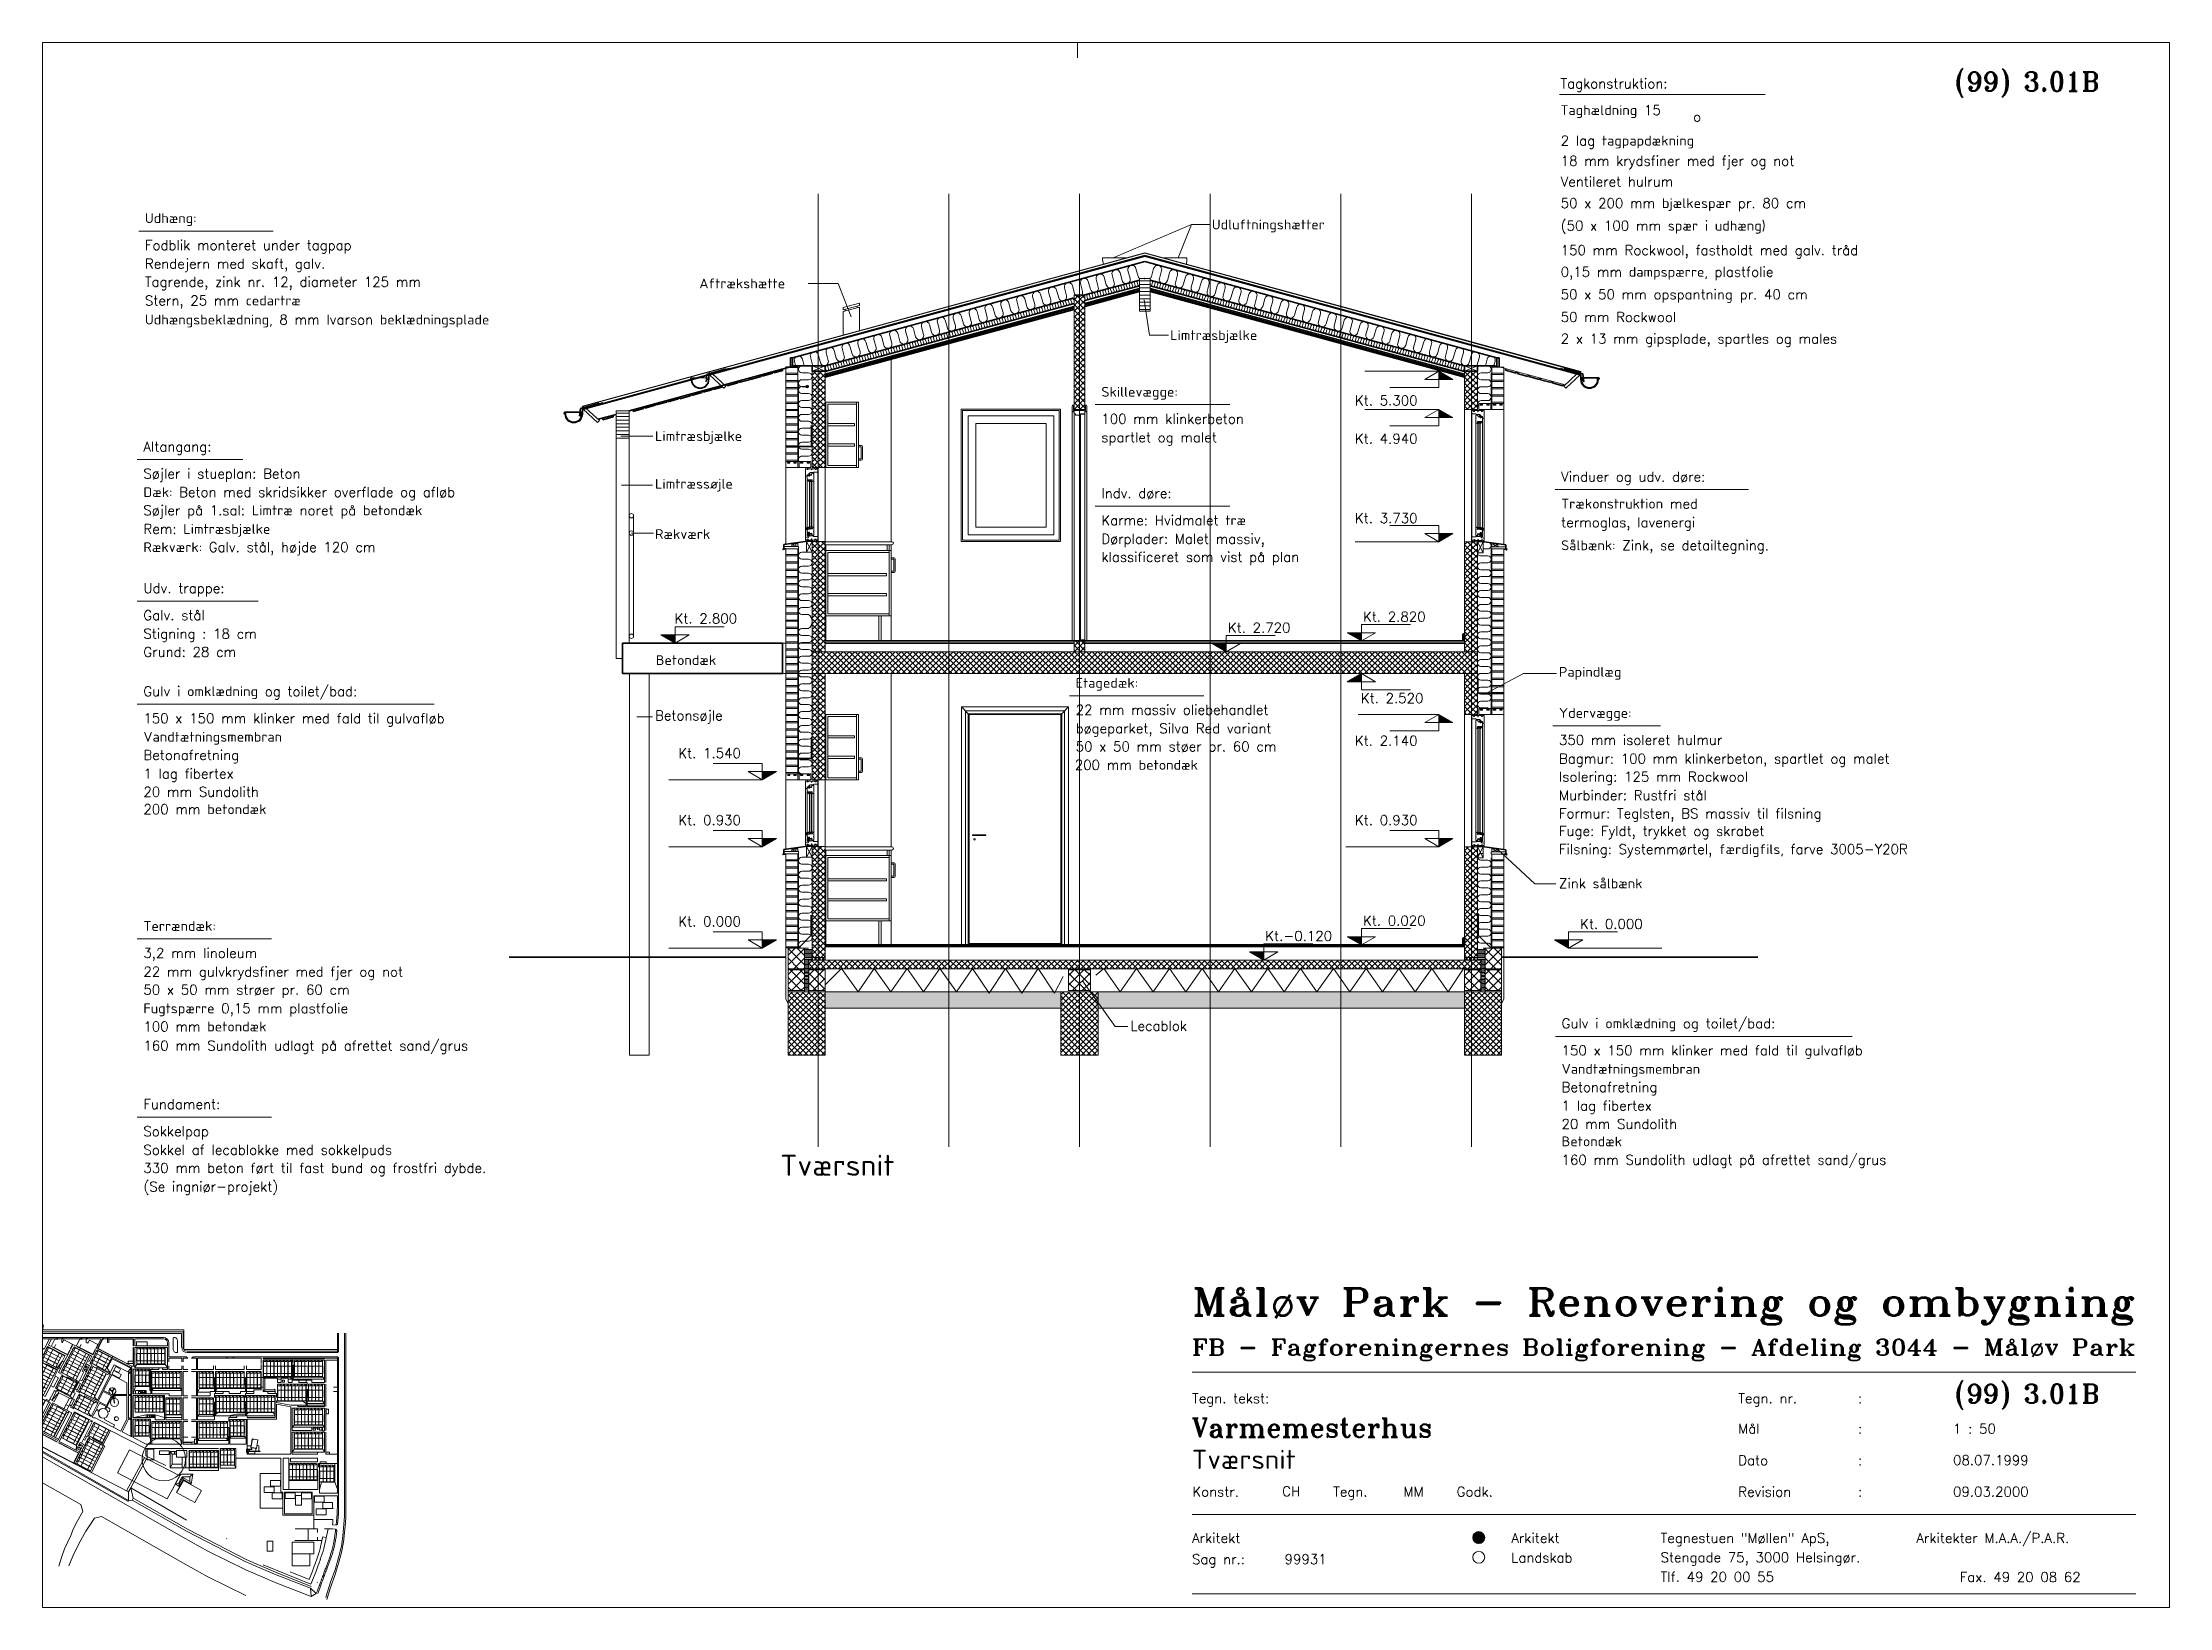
# Paper-space layout 'Snit' of a CAD drawing. Header units: millimetres. Extents: x 0 to 391, y 0 to 287.
# The model-space entities are those that its viewports show. They can reach past a viewport. Long polylines and large blocks are cut down to what shows.
import ezdxf
from ezdxf.enums import TextEntityAlignment as Align

# ---------------------------------------------------------------- set-up
doc = ezdxf.new("R2010")
doc.units = ezdxf.units.MM
for name, pattern in [('CENTERLINE', [27, 20, -3, 1, -3]), ('DASHED_1', [2, 1, -1]), ('DASHED_3', [5, 3, -2]), ('HIDDEN', [0.375, 0.25, -0.125])]:
    doc.linetypes.add(name, pattern=pattern)
doc.layers.get('0').update_dxf_attribs({"lineweight": 9})
for name, color, linetype, lineweight in [('BETON', 3, 'Continuous', 18), ('DIM', 7, 'Continuous', 9), ('DOOR', 4, 'Continuous', 9), ('GIPS', 4, 'Continuous', 35), ('HATCH', 8, 'Continuous', 9), ('HOVED', 40, 'Continuous', 9), ('KITCHEN', 4, 'Continuous', 18), ('KONTUR', 221, 'Continuous', 18), ('KOTE', 4, 'Continuous', 9), ('LOFT', 4, 'Continuous', 18), ('MEMBRAN', 43, 'Continuous', 35), ('MODUL', 8, 'CENTERLINE', 9), ('OVENLYS', 9, 'Continuous', 9), ('SKJULT_KONTUR', 5, 'HIDDEN', 9), ('SNIT', 2, 'Continuous', 35), ('TAG', 1, 'Continuous', 35), ('TEGLFUGER', 7, 'Continuous', 9), ('TEKST', 4, 'Continuous', 9), ('WINDOOR', 181, 'Continuous', 9)]:
    doc.layers.add(name, color=color, linetype=linetype, lineweight=lineweight)
doc.styles.add('ISO', font='romant.shx')
doc.styles.add('ROMANT', font='romant.shx')
pattern_1 = [(45, (-17348.41, -1516.35), (-44.19417, 44.19417), []), (135, (-17348.41, -1516.35), (-44.19417, -44.19417), [])]
pattern_2 = [(45, (-17348.408, -1516.35), (-26.516504, 26.516504), []), (135, (-17348.408, -1516.35), (-26.516504, -26.516504), [])]
pattern_3 = [(45, (-17348.408, -1449.68), (-26.5165, 26.5165), []), (135, (-17348.408, -1449.68), (-26.5165, -26.5165), [])]
pattern_4 = [(50, (-17348.408, -1751.348), (35.86301, -3.13761), [3.75, -41.25]), (355, (-17348.408, -1751.35), (-6.93757, 37.60961), [3, -33]), (100.4514, (-17345.42, -1751.61), (28.92547, 34.47198), [3.18701, -35.05711]), (46.1842, (-17348.408, -1741.35), (53.36205, -8.27595), [5.625, -61.875]), (96.6356, (-17343.96, -1742.04), (46.73314, 48.7059), [4.78051, -52.58565]), (351.1842, (-17348.41, -1741.35), (46.7331, 48.70593), [4.5, -49.5]), (21, (-17343.408, -1743.848), (29.84535, -20.130945), [3.75, -41.25]), (326, (-17343.408, -1743.85), (12.16577, 36.2575), [3, -33]), (71.4514, (-17340.92, -1745.526), (42.01113, 16.126525), [3.18701, -35.05711]), (37.5, (-17348.408, -1751.348), (0.607993, 16.644693), [0, -32.6, 0, -33.5, 0, -33.125]), (7.5, (-17348.408, -1751.348), (13.153477, 19.720586), [0, -19.1, 0, -31.85, 0, -12.625]), (327.5, (-17359.558, -1751.348), (26.691122, -1.127744), [0, -12.5, 0, -39, 0, -51.75]), (317.5, (-17364.558, -1751.348), (29.15931, 5.00525), [0, -16.25, 0, -25.9, 0, -36.75])]
pattern_5 = [(45, (-17348.408, -1516.348), (-17.67767, 17.67767), []), (135, (-17348.408, -1516.348), (-17.67767, -17.67767), [])]
pattern_6 = [(45, (-17348.408, -2472.233), (-26.5165, 26.5165), []), (135, (-17348.408, -2472.233), (-26.5165, -26.5165), [])]
pattern_7 = [(45, (-17348.41, -2472.23), (-44.19417, 44.19417), []), (135, (-17348.41, -2472.23), (-44.19417, -44.19417), [])]

psp = doc.layouts.new('Snit')

msp = doc.modelspace()

# ---------------------------------------------------------------- texts
at = {"layer": 'HOVED', "style": 'ROMANT'}
for s, height, p in [('(99) 3.01B', 175, (1207, 11823)), ('Tværsnit', 192.5, (-9577, 1865)), ('Tegn. tekst:', 90, (-5796, -223)), ('Tegn. nr.', 90, (-781, -223)), (':', 90, (319, -223)), ('(99) 3.01B', 175, (1207, -223)), ('Varmemesterhus', 175, (-5798, -535)), ('Mål', 90, (-781, -502)), (':', 90, (319, -502)), ('1 : 50', 90, (1191, -502)), ('Tværsnit', 175, (-5798, -826)), ('Dato', 90, (-781, -793)), (':', 90, (319, -793)), ('08.07.1999', 90, (1191, -791)), ('Konstr.', 90, (-5793, -1080)), ('CH', 90, (-4968, -1077)), ('Tegn.', 90, (-4501, -1080)), ('MM', 90, (-3854, -1080)), ('Godk.', 90, (-3366, -1080)), ('Revision', 90, (-781, -1081)), (':', 90, (319, -1081)), ('09.03.2000', 90, (1191, -1080)), ('Arkitekt', 90, (-5796, -1505)), ('Arkitekt', 90, (-2865, -1505)), ('Tegnestuen "Møllen" ApS,', 90, (-1494, -1505)), ('Arkitekter M.A.A./P.A.R.', 90, (854, -1505)), ('Sag nr.:', 90, (-5796, -1700)), ('99931', 90, (-4946, -1700)), ('Landskab', 90, (-2865, -1685)), ('Stengade 75, 3000 Helsingør.', 90, (-1494, -1683)), ('Tlf. 49 20 00 55 ', 90, (-1494, -1862)), ('Fax. 49 20 08 62', 90, (1252, -1864))]:
    msp.add_text(s, height=height, dxfattribs=at).set_placement(p)
at = {"layer": 'HOVED', "linetype": 'HIDDEN', "style": 'ROMANT'}
for s, height, p, p2 in [('Måløv Park - Renovering og ombygning', 250.64, (-5796, 582), (2868, 582)), ('FB - Fagforeningernes Boligforening - Afdeling 3044 - Måløv Park', 147.46, (-5796, 217), (2868, 217))]:
    msp.add_text(s, height=height, dxfattribs=at).set_placement(p, p2, align=Align.ALIGNED)
at = {"layer": 'TEKST'}
for s, style, p in [('Tagkonstruktion:', 'ISO', (-2414, 11847)), ('Taghældning 15', 'ISO', (-2414, 11603)), ('o', 'ISO', (-1195, 11542)), ('2 lag tagpapdækning', 'ROMANT', (-2411, 11323)), ('18 mm krydsfiner med fjer og not', 'ROMANT', (-2411, 11137)), ('Ventileret hulrum', 'ROMANT', (-2411, 10947)), ('50 x 200 mm bjælkespær pr. 80 cm', 'ROMANT', (-2411, 10749)), ('Udhæng:', 'ROMANT', (-15409, 10611)), ('Udluftningshætter', 'ROMANT', (-5614, 10553)), ('(50 x 100 mm spær i udhæng)', 'ROMANT', (-2411, 10542)), ('Fodblik monteret under tagpap', 'ROMANT', (-15409, 10363)), ('150 mm Rockwool, fastholdt med galv. tråd', 'ROMANT', (-2411, 10317)), ('Rendejern med skaft, galv.', 'ROMANT', (-15409, 10193)), ('0,15 mm dampspærre, plastfolie', 'ROMANT', (-2411, 10118)), ('Tagrende, zink nr. 12, diameter 125 mm', 'ROMANT', (-15409, 10026)), ('Aftrækshætte', 'ROMANT', (-10319, 10012)), ('50 x 50 mm opspantning pr. 40 cm', 'ROMANT', (-2411, 9911)), ('Udhængsbeklædning, 8 mm Ivarson beklædningsplade', 'ROMANT', (-15409, 9680)), ('Stern, 25 mm cedartræ', 'ROMANT', (-15409, 9855)), ('50 mm Rockwool', 'ROMANT', (-2411, 9704)), ('Limtræsbjælke', 'ROMANT', (-5996, 9537)), ('2 x 13 mm gipsplade, spartles og males', 'ROMANT', (-2411, 9505)), ('Skillevægge:', 'ROMANT', (-6628, 9017)), ('Kt. 5.300', 'ROMANT', (-4300, 8937)), ('100 mm klinkerbeton', 'ROMANT', (-6628, 8769)), ('Altangang:', 'ROMANT', (-15423, 8514)), ('Limtræsbjælke', 'ROMANT', (-10726, 8611)), ('spartlet og malet', 'ROMANT', (-6628, 8599)), ('Kt. 4.940', 'ROMANT', (-4300, 8587)), ('Søjler i stueplan: Beton', 'ROMANT', (-15423, 8266)), ('Limtræssøjle', 'ROMANT', (-10726, 8173)), ('Vinduer og udv. døre:', 'ROMANT', (-2407, 8238)), ('Dæk: Beton med skridsikker overflade og afløb', 'ROMANT', (-15423, 8096)), ('Søjler på 1.sal: Limtræ noret på betondæk', 'ROMANT', (-15423, 7929)), ('Indv. døre:', 'ROMANT', (-6628, 8086)), ('Trækonstruktion med ', 'ROMANT', (-2407, 7990)), ('Rem: Limtræsbjælke', 'ROMANT', (-15423, 7758)), ('Karme: Hvidmalet træ', 'ROMANT', (-6628, 7838)), ('Kt. 3.730', 'ROMANT', (-4300, 7857)), ('termoglas, lavenergi', 'ROMANT', (-2407, 7819)), ('Rækværk: Galv. stål, højde 120 cm', 'ROMANT', (-15423, 7591)), ('Rækværk', 'ROMANT', (-10726, 7711)), ('Dørplader: Malet massiv, ', 'ROMANT', (-6628, 7667)), ('Sålbænk: Zink, se detailtegning.', 'ROMANT', (-2407, 7608)), ('klassificeret som vist på plan', 'ROMANT', (-6628, 7501)), ('Udv. trappe:', 'ROMANT', (-15423, 7214)), ('Galv. stål', 'ROMANT', (-15423, 6966)), ('Kt. 2.820', 'ROMANT', (-4226, 6952)), ('Stigning : 18 cm', 'ROMANT', (-15423, 6796)), ('Kt. 2.800', 'ROMANT', (-10547, 6936)), ('Kt. 2.720', 'ROMANT', (-5467, 6852)), ('Grund: 28 cm', 'ROMANT', (-15423, 6629)), ('Betondæk', 'ROMANT', (-10719, 6554)), ('Papindlæg', 'ROMANT', (-2427, 6446)), ('Gulv i omklædning og toilet/bad:', 'ROMANT', (-15423, 6268)), ('Etagedæk:', 'ROMANT', (-6864, 6345)), ('Kt. 2.520', 'ROMANT', (-4246, 6205)), ('150 x 150 mm klinker med fald til gulvafløb', 'ROMANT', (-15423, 6020)), ('Betonsøjle', 'ROMANT', (-10726, 6046)), ('22 mm massiv oliebehandlet ', 'ROMANT', (-6864, 6098)), ('Ydervægge:', 'ROMANT', (-2427, 6069)), ('Vandtætningsmembran', 'ROMANT', (-15423, 5850)), ('bøgeparket, Silva Red variant', 'ROMANT', (-6864, 5927)), ('Kt. 2.140', 'ROMANT', (-4300, 5814)), ('350 mm isoleret hulmur', 'ROMANT', (-2427, 5821)), ('Betonafretning', 'ROMANT', (-15423, 5683)), ('Kt. 1.540', 'ROMANT', (-10512, 5700)), ('200 mm betondæk', 'ROMANT', (-6872, 5592)), ('50 x 50 mm støer pr. 60 cm', 'ROMANT', (-6864, 5761)), ('Bagmur: 100 mm klinkerbeton, spartlet og malet', 'ROMANT', (-2427, 5650)), ('1 lag fibertex', 'ROMANT', (-15423, 5512)), ('Isolering: 125 mm Rockwool', 'ROMANT', (-2427, 5484)), ('20 mm Sundolith', 'ROMANT', (-15423, 5345)), ('200 mm betondæk', 'ROMANT', (-15423, 5185)), ('Murbinder: Rustfri stål', 'ROMANT', (-2427, 5313)), ('Kt. 0.930', 'ROMANT', (-10512, 5085)), ('Kt. 0.930', 'ROMANT', (-4300, 5085)), ('Formur: Teglsten, BS massiv til filsning', 'ROMANT', (-2427, 5146)), ('Fuge: Fyldt, trykket og skrabet', 'ROMANT', (-2427, 4986)), ('Filsning: Systemmørtel, færdigfils, farve 3005-Y20R', 'ROMANT', (-2427, 4818)), ('Zink sålbænk', 'ROMANT', (-2427, 4504)), ('Terrændæk:', 'ROMANT', (-15423, 4113)), ('Kt. 0.000', 'ROMANT', (-10512, 4155)), ('Kt.-0.120', 'ROMANT', (-5123, 4022)), ('Kt. 0.020', 'ROMANT', (-4226, 4162)), ('Kt. 0.000', 'ROMANT', (-2233, 4132)), ('3,2 mm linoleum', 'ROMANT', (-15423, 3865)), ('22 mm gulvkrydsfiner med fjer og not', 'ROMANT', (-15423, 3694)), ('50 x 50 mm strøer pr. 60 cm', 'ROMANT', (-15423, 3528)), ('Fugtspærre 0,15 mm plastfolie', 'ROMANT', (-15423, 3357)), ('Gulv i omklædning og toilet/bad:', 'ROMANT', (-2403, 3219)), ('100 mm betondæk', 'ROMANT', (-15423, 3190)), ('Lecablok', 'ROMANT', (-6362, 3196)), ('160 mm Sundolith udlagt på afrettet sand/grus', 'ROMANT', (-15423, 3015)), ('150 x 150 mm klinker med fald til gulvafløb', 'ROMANT', (-2403, 2971)), ('Vandtætningsmembran', 'ROMANT', (-2403, 2801)), ('Fundament:', 'ROMANT', (-15423, 2477)), ('Betonafretning', 'ROMANT', (-2403, 2634)), ('1 lag fibertex', 'ROMANT', (-2403, 2463)), ('20 mm Sundolith', 'ROMANT', (-2403, 2296)), ('Sokkelpap', 'ROMANT', (-15423, 2229)), ('Sokkel af lecablokke med sokkelpuds', 'ROMANT', (-15423, 2058)), ('Betondæk', 'ROMANT', (-2403, 2136)), ('330 mm beton ført til fast bund og frostfri dybde.', 'ROMANT', (-15423, 1892)), ('160 mm Sundolith udlagt på afrettet sand/grus', 'ROMANT', (-2403, 1967)), ('(Se ingniør-projekt)', 'ROMANT', (-15423, 1721))]:
    msp.add_text(s, height=90, dxfattribs=dict(at, style=style)).set_placement(p)

# ---------------------------------------------------------------- blocks, each defined once
blk = doc.blocks.new('*X0')
at = {"color": 0}
for p, q in [((90145, 2712), (90260, 2826)), ((90146, 2730), (90241, 2825)), ((90147, 2696), (90276, 2824)), ((90151, 2682), (90290, 2821)), ((90152, 2753), (90218, 2820)), ((90156, 2669), (90302, 2816)), ((90162, 2658), (90314, 2809)), ((90170, 2647), (90324, 2802)), ((90178, 2638), (90333, 2794)), ((90187, 2630), (90342, 2784)), ((90198, 2623), (90349, 2774)), ((90209, 2616), (90355, 2762)), ((90222, 2611), (90360, 2750)), ((90236, 2608), (90364, 2735)), ((90252, 2606), (90365, 2719)), ((90271, 2607), (90364, 2701)), ((90295, 2614), (90358, 2677))]:
    blk.add_line(p, q, dxfattribs=at)
blk = doc.blocks.new('_SNITT1')
for p, q in [((0, 0), (15, 0)), ((0, -5), (0, 0)), ((-4.33, -2.5), (4.33, -2.5)), ((-4.33, -2.5), (0, -5)), ((0, -5), (4.33, -2.5))]:
    blk.add_line(p, q)
for points in [[(-4.33, -2.5), (0, -5), (0, -2.5)], [(-4.33, -2.5), (0, -5), (-4.33, -2.5)]]:
    blk.add_solid(points)
blk = doc.blocks.new('_30X42')
at = {"color": 1}
blk.add_line((210, 297), (210, 292), dxfattribs=at)

# ---------------------------------------------------------------- hatches: boundary and pattern name
at = {"layer": 'HATCH'}
h = msp.add_hatch(dxfattribs=at)
h.set_pattern_fill('ANSI37', color=256, scale=300, style=0)
h.set_pattern_definition(pattern_2)
h.paths.add_polyline_path([(-6829, 9951), (-6879, 9951), (-6879, 8901), (-6829, 8901)])
h.paths.add_polyline_path([(-6779, 9951), (-6829, 9951), (-6829, 8901), (-6779, 8901), (-6779, 8997)])
h = msp.add_hatch(dxfattribs=at)
h.set_pattern_fill('ANSI37', color=256, scale=300, style=0)
h.set_pattern_definition(pattern_3)
h.paths.add_polyline_path([(-9284, 8367), (-9229, 8367), (-9229, 9251), (-9284, 9251)])
h.paths.add_polyline_path([(-9229, 8367), (-9164, 8367), (-9164, 9251), (-9229, 9251)])
h = msp.add_hatch(dxfattribs=at)
h.set_pattern_fill('ANSI37', color=256, scale=300, style=0)
h.set_pattern_definition(pattern_2)
h.paths.add_polyline_path([(-3229, 9251), (-3294, 9251), (-3294, 8901), (-3229, 8901)])
h.paths.add_polyline_path([(-3174, 9251), (-3229, 9251), (-3229, 8901), (-3174, 8901)])
h = msp.add_hatch(dxfattribs=at)
h.set_pattern_fill('ANSI37', color=256, scale=300, style=0)
h.set_pattern_definition(pattern_3)
h.paths.add_polyline_path([(-9229, 7689), (-9284, 7689), (-9284, 6675), (-9229, 6675)])
h.paths.add_polyline_path([(-9164, 7689), (-9229, 7689), (-9229, 6675), (-9164, 6675)])
h = msp.add_hatch(dxfattribs=at)
h.set_pattern_fill('ANSI37', color=256, scale=300, style=0)
h.set_pattern_definition(pattern_2)
h.paths.add_polyline_path([(-3229, 7685), (-3294, 7685), (-3294, 6675), (-3229, 6675)])
h.paths.add_polyline_path([(-3229, 6675), (-3174, 6675), (-3174, 7685), (-3229, 7685)])
h.paths.add_polyline_path([(-3229, 6475), (-3294, 6475), (-3294, 6101), (-3229, 6101)])
h.paths.add_polyline_path([(-3229, 6101), (-3174, 6101), (-3174, 6475), (-3229, 6475)])
h = msp.add_hatch(dxfattribs=at)
h.set_pattern_fill('ANSI37', color=256, scale=300, style=0)
h.set_pattern_definition(pattern_2)
h.paths.add_polyline_path([(-9229, 6675), (-9284, 6675), (-9284, 6475), (-9284, 6475), (-9229, 6475)])
h = msp.add_hatch(dxfattribs=at)
h.set_pattern_fill('ANSI37', color=256, scale=300, style=0)
h.set_pattern_definition(pattern_2)
h.paths.add_polyline_path([(-9229, 6475), (-9284, 6475), (-9284, 5501), (-9229, 5501)])
h.paths.add_polyline_path([(-9229, 5501), (-9164, 5501), (-9164, 6475), (-9229, 6475)])
h.paths.add_polyline_path([(-9229, 6675), (-9229, 6475), (-8029, 6475), (-8029, 6675)])
h = msp.add_hatch(dxfattribs=at)
h.set_pattern_fill('ANSI37', color=256, scale=300, style=0)
h.set_pattern_definition(pattern_6)
h.paths.add_polyline_path([(-8029, 6675), (-8029, 6475), (-6829, 6475), (-6829, 6675)])
h = msp.add_hatch(dxfattribs=at)
h.set_pattern_fill('ANSI37', color=256, scale=300, style=0)
h.set_pattern_definition(pattern_2)
h.paths.add_polyline_path([(-6829, 6775), (-6879, 6775), (-6879, 6675), (-6829, 6675)])
h.paths.add_polyline_path([(-6829, 6675), (-6779, 6675), (-6779, 6775), (-6829, 6775)])
h = msp.add_hatch(dxfattribs=at)
h.set_pattern_fill('ANSI37', color=256, scale=300, style=0)
h.set_pattern_definition(pattern_2)
h.paths.add_polyline_path([(-5629, 6475), (-5629, 6675), (-6829, 6675), (-6829, 6475)])
h.paths.add_polyline_path([(-4429, 6475), (-4429, 6675), (-5629, 6675), (-5629, 6475)])
h.paths.add_polyline_path([(-4429, 6675), (-4429, 6475), (-3229, 6475), (-3229, 6675)])
h.paths.add_polyline_path([(-3174, 6675), (-3229, 6675), (-3229, 6475), (-3174, 6475)])
h = msp.add_hatch(dxfattribs=at)
h.set_pattern_fill('ANSI37', color=256, scale=300, style=0)
h.set_pattern_definition(pattern_2)
h.paths.add_polyline_path([(-9164, 4889), (-9229, 4889), (-9229, 3870), (-9164, 3870)])
h.paths.add_polyline_path([(-9229, 4889), (-9284, 4889), (-9284, 3870), (-9229, 3870)])
h = msp.add_hatch(dxfattribs=at)
h.set_pattern_fill('ANSI37', color=256, scale=300, style=0)
h.set_pattern_definition(pattern_2)
h.paths.add_polyline_path([(-3229, 4885), (-3294, 4885), (-3294, 3870), (-3229, 3870)])
h.paths.add_polyline_path([(-3174, 4885), (-3229, 4885), (-3229, 3870), (-3174, 3870)])
h.paths.add_polyline_path([(-3144, 3845), (-3229, 3845), (-3229, 3765), (-3144, 3765)])
h.paths.add_polyline_path([(-4429, 3845), (-4429, 3765), (-3229, 3765), (-3229, 3845)])
h = msp.add_hatch(dxfattribs=at)
h.set_pattern_fill('ANSI37', color=256, scale=500, style=0)
h.set_pattern_definition([(135, (4889.684, -1516.35), (44.19417, 44.19417), []), (45, (4889.684, -1516.35), (44.19417, -44.19417), [])])
h.paths.add_polyline_path([(-9354, 3955), (-9504, 3955), (-9504, 3765), (-9354, 3765)])
h.paths.add_polyline_path([(-9354, 3565), (-9354, 3755), (-9504, 3755), (-9504, 3565)])
h = msp.add_hatch(dxfattribs=at)
h.set_pattern_fill('ANSI37', color=256, scale=500, style=0)
h.set_pattern_definition(pattern_1)
h.paths.add_polyline_path([(-3104, 3765), (-2954, 3765), (-2954, 3955), (-3104, 3955)])
h.paths.add_polyline_path([(-2954, 3565), (-2954, 3755), (-3104, 3755), (-3104, 3565)])
h = msp.add_hatch(dxfattribs=at)
h.set_pattern_fill('ANSI37', color=256, scale=300, style=0)
h.set_pattern_definition(pattern_6)
h.paths.add_polyline_path([(-6999, 2973), (-6829, 2973), (-6829, 3555), (-6999, 3555)])
h.paths.add_polyline_path([(-6659, 3555), (-6829, 3555), (-6829, 2973), (-6659, 2973)])
h.paths.add_polyline_path([(-5629, 3845), (-5629, 3765), (-5404, 3765), (-5402, 3768), (-5399, 3765), (-5103, 3765), (-5101, 3768), (-5098, 3765), (-4802, 3765), (-4799, 3768), (-4797, 3765), (-4501, 3765), (-4498, 3768), (-4496, 3765), (-4429, 3765), (-4429, 3845)])
h.paths.add_polyline_path([(-5705, 3765), (-5703, 3768), (-5700, 3765), (-5629, 3765), (-5629, 3845), (-6829, 3845), (-6829, 3765), (-6609, 3765), (-6606, 3768), (-6604, 3765), (-6307, 3765), (-6305, 3768), (-6303, 3765), (-6006, 3765), (-6004, 3768), (-6001, 3765)])
h.paths.add_polyline_path([(-6829, 3765), (-6829, 3845), (-8029, 3845), (-8029, 3765), (-7811, 3765), (-7810, 3768), (-7808, 3765), (-7510, 3765), (-7509, 3768), (-7507, 3765), (-7209, 3765), (-7208, 3768), (-7206, 3765)])
h.paths.add_polyline_path([(-9229, 3845), (-9229, 3765), (-9016, 3765), (-9014, 3768), (-9012, 3765), (-8714, 3765), (-8713, 3768), (-8711, 3765), (-8413, 3765), (-8412, 3768), (-8410, 3765), (-8112, 3765), (-8111, 3768), (-8109, 3765), (-8029, 3765), (-8029, 3845)])
h.paths.add_polyline_path([(-9314, 3845), (-9314, 3765), (-9229, 3765), (-9229, 3845)])
h.paths.add_polyline_path([(-9229, 3555), (-9504, 3555), (-9504, 2973), (-9229, 2973)])
h.paths.add_polyline_path([(-9229, 2973), (-9164, 2973), (-9164, 3555), (-9229, 3555)])
h = msp.add_hatch(dxfattribs=at)
h.set_pattern_fill('ANSI37', color=256, scale=500, style=0)
h.set_pattern_definition(pattern_7)
h.paths.add_polyline_path([(-9229, 3755), (-9314, 3755), (-9314, 3565), (-9229, 3565)])
h.paths.add_polyline_path([(-9164, 3755), (-9229, 3755), (-9229, 3565), (-9164, 3565)])
h = msp.add_hatch(dxfattribs=at)
h.set_pattern_fill('ANSI37', color=256, scale=200, style=0)
h.set_pattern_definition(pattern_5)
h.paths.add_polyline_path([(-9229, 3845), (-9229, 3870), (-9284, 3870), (-9284, 3845)])
h.paths.add_polyline_path([(-9164, 3845), (-9164, 3870), (-9229, 3870), (-9229, 3845)])
h = msp.add_hatch(dxfattribs=at)
h.set_pattern_fill('ANSI37', color=256, scale=500, style=0)
h.set_pattern_definition(pattern_7)
h.paths.add_polyline_path([(-6729, 3755), (-6829, 3755), (-6829, 3565), (-6729, 3565)])
h.paths.add_polyline_path([(-6829, 3755), (-6929, 3755), (-6929, 3565), (-6829, 3565)])
h = msp.add_hatch(dxfattribs=at)
h.set_pattern_fill('ANSI37', color=256, scale=200, style=0)
h.set_pattern_definition(pattern_5)
h.paths.add_polyline_path([(-3229, 3870), (-3294, 3870), (-3294, 3845), (-3229, 3845)])
h.paths.add_polyline_path([(-3174, 3845), (-3174, 3870), (-3229, 3870), (-3229, 3845)])
h = msp.add_hatch(dxfattribs=at)
h.set_pattern_fill('ANSI37', color=256, scale=500, style=0)
h.set_pattern_definition(pattern_1)
h.paths.add_polyline_path([(-3144, 3755), (-3229, 3755), (-3229, 3565), (-3144, 3565)])
h.paths.add_polyline_path([(-3229, 3755), (-3294, 3755), (-3294, 3565), (-3229, 3565)])
h = msp.add_hatch(dxfattribs=at)
h.set_pattern_fill('AR-CONC', color=256, scale=5, style=0)
h.set_pattern_definition([(50, (-17347.037, -1753.122), (35.86301, -3.13761), [3.75, -41.25]), (355, (-17347.037, -1753.122), (-6.93757, 37.60961), [3, -33]), (100.4514, (-17344.048, -1753.383), (28.92547, 34.47198), [3.18701, -35.0571]), (46.1842, (-17347.037, -1743.12), (53.36205, -8.27595), [5.625, -61.875]), (96.6356, (-17342.59, -1743.81), (46.73314, 48.7059), [4.78051, -52.58565]), (351.1842, (-17347.037, -1743.12), (46.7331, 48.70593), [4.5, -49.5]), (21, (-17342.037, -1745.622), (29.84535, -20.130945), [3.75, -41.25]), (326, (-17342.037, -1745.622), (12.16577, 36.2575), [3, -33]), (71.4514, (-17339.55, -1747.3), (42.01113, 16.12652), [3.18701, -35.0571]), (37.5, (-17347.037, -1753.122), (0.607993, 16.644693), [0, -32.6, 0, -33.5, 0, -33.125]), (7.5, (-17347.037, -1753.122), (13.153477, 19.720586), [0, -19.1, 0, -31.85, 0, -12.625]), (327.5, (-17358.187, -1753.122), (26.691122, -1.127744), [0, -12.5, 0, -39, 0, -51.75]), (317.5, (-17363.187, -1753.122), (29.15931, 5.00525), [0, -16.25, 0, -25.9, 0, -36.75])])
h.paths.add_polyline_path([(-8028, 3554), (-9163, 3554), (-9163, 3404), (-8028, 3404)])
h = msp.add_hatch(dxfattribs=at)
h.set_pattern_fill('AR-CONC', color=256, scale=5, style=0)
h.set_pattern_definition(pattern_4)
h.paths.add_polyline_path([(-6979, 3555), (-8029, 3555), (-8029, 3405), (-6979, 3405)])
h = msp.add_hatch(dxfattribs=at)
h.set_pattern_fill('AR-CONC', color=256, scale=5, style=0)
h.set_pattern_definition(pattern_4)
h.paths.add_polyline_path([(-5629, 3555), (-6679, 3555), (-6679, 3405), (-5629, 3405)])
h = msp.add_hatch(dxfattribs=at)
h.set_pattern_fill('AR-CONC', color=256, scale=5, style=0)
h.set_pattern_definition([(50, (-17348.408, -1750.115), (35.86301, -3.137607), [3.75, -41.25]), (355, (-17348.408, -1750.115), (-6.93757, 37.60961), [3, -33]), (100.4514, (-17345.42, -1750.376), (28.92547, 34.47198), [3.18701, -35.05711]), (46.1842, (-17348.408, -1740.115), (53.36205, -8.27595), [5.625, -61.875]), (96.6356, (-17343.96, -1740.805), (46.73314, 48.7059), [4.78051, -52.58565]), (351.1842, (-17348.41, -1740.115), (46.7331, 48.70593), [4.5, -49.5]), (21, (-17343.408, -1742.615), (29.84535, -20.130945), [3.75, -41.25]), (326, (-17343.408, -1742.615), (12.16577, 36.2575), [3, -33]), (71.4514, (-17340.92, -1744.293), (42.01113, 16.126525), [3.18701, -35.05711]), (37.5, (-17348.408, -1750.115), (0.607993, 16.644693), [0, -32.6, 0, -33.5, 0, -33.125]), (7.5, (-17348.408, -1750.115), (13.153477, 19.720586), [0, -19.1, 0, -31.85, 0, -12.625]), (327.5, (-17359.558, -1750.115), (26.691122, -1.127744), [0, -12.5, 0, -39, 0, -51.75]), (317.5, (-17364.558, -1750.115), (29.15931, 5.00525), [0, -16.25, 0, -25.9, 0, -36.75])])
h.paths.add_polyline_path([(-4429, 3557), (-5629, 3557), (-5629, 3407), (-4429, 3407)])
h = msp.add_hatch(dxfattribs=at)
h.set_pattern_fill('AR-CONC', color=256, scale=5, style=0)
h.set_pattern_definition([(50, (-17348.408, -1754.218), (35.86301, -3.137607), [3.75, -41.25]), (355, (-17348.408, -1754.218), (-6.93757, 37.60961), [3, -33]), (100.4514, (-17345.42, -1754.48), (28.92547, 34.47198), [3.18701, -35.05711]), (46.1842, (-17348.408, -1744.22), (53.36205, -8.27595), [5.625, -61.875]), (96.6356, (-17343.96, -1744.91), (46.73314, 48.7059), [4.78051, -52.58565]), (351.1842, (-17348.41, -1744.22), (46.7331, 48.70593), [4.5, -49.5]), (21, (-17343.408, -1746.718), (29.84535, -20.130945), [3.75, -41.25]), (326, (-17343.408, -1746.718), (12.16577, 36.2575), [3, -33]), (71.4514, (-17340.92, -1748.396), (42.01113, 16.126525), [3.18701, -35.05711]), (37.5, (-17348.408, -1754.218), (0.607993, 16.644693), [0, -32.6, 0, -33.5, 0, -33.125]), (7.5, (-17348.408, -1754.218), (13.153477, 19.720586), [0, -19.1, 0, -31.85, 0, -12.625]), (327.5, (-17359.558, -1754.218), (26.691122, -1.127744), [0, -12.5, 0, -39, 0, -51.75]), (317.5, (-17364.558, -1754.218), (29.15931, 5.00525), [0, -16.25, 0, -25.9, 0, -36.75])])
h.paths.add_polyline_path([(-3294, 3552), (-4429, 3552), (-4429, 3402), (-3294, 3402)])
h = msp.add_hatch(dxfattribs=at)
h.set_pattern_fill('ANSI37', color=256, scale=300, style=0)
h.set_pattern_definition(pattern_2)
h.paths.add_polyline_path([(-2954, 3555), (-3229, 3555), (-3229, 2973), (-2954, 2973)])
h.paths.add_polyline_path([(-3229, 3555), (-3294, 3555), (-3294, 2973), (-3229, 2973)])

# ---------------------------------------------------------------- linework, layer by layer
at = {"layer": 'BETON'}
for p, q in [((-6879, 9951), (-6879, 8901)), ((-6779, 9951), (-6879, 9951)), ((-6779, 9951), (-6779, 8901)), ((-9284, 9251), (-9284, 8367)), ((-9164, 9251), (-9164, 8367)), ((-3294, 9251), (-3294, 8901)), ((-3174, 9251), (-3174, 8901)), ((-6779, 8901), (-6779, 8997)), ((-6779, 8901), (-6879, 8901)), ((-6879, 8901), (-6779, 8901)), ((-3294, 8901), (-3174, 8901)), ((-9164, 8367), (-9284, 8367)), ((-9284, 5501), (-9284, 7689)), ((-9164, 7689), (-9284, 7689)), ((-9164, 6675), (-9164, 7689)), ((-3294, 6675), (-3294, 7685)), ((-3294, 7685), (-3174, 7685)), ((-3174, 6101), (-3174, 7685)), ((-9284, 6675), (-3174, 6675)), ((-6879, 6775), (-6879, 6675)), ((-6779, 6775), (-6779, 6675)), ((-9284, 6475), (-3174, 6475)), ((-9164, 5501), (-9164, 6475)), ((-3294, 6101), (-3294, 6475)), ((-3294, 6101), (-3174, 6101)), ((-9164, 5501), (-9284, 5501)), ((-9284, 3845), (-9284, 4889)), ((-9164, 4889), (-9284, 4889)), ((-9164, 3845), (-9164, 4889)), ((-3294, 4885), (-3174, 4885)), ((-3294, 3845), (-3294, 4885)), ((-3174, 3845), (-3174, 4885)), ((-9504, 3955), (-9504, 2973)), ((-9354, 3955), (-9504, 3955)), ((-9354, 3955), (-9354, 3555)), ((-3104, 3955), (-2954, 3955)), ((-3104, 3955), (-3104, 3555)), ((-2954, 3955), (-2954, 2973)), ((-9354, 3765), (-9504, 3765)), ((-9504, 3755), (-9354, 3755)), ((-9354, 3755), (-9504, 3755)), ((-9314, 3845), (-3144, 3845)), ((-9314, 3845), (-9314, 3765)), ((-9314, 3765), (-3144, 3765)), ((-9314, 3755), (-9314, 3555)), ((-9314, 3755), (-9164, 3755)), ((-9164, 3870), (-9284, 3870)), ((-9164, 2973), (-9164, 3765)), ((-9164, 2973), (-9164, 3765)), ((-6929, 3755), (-6929, 3565)), ((-6729, 3755), (-6929, 3755)), ((-6729, 3755), (-6729, 3565)), ((-3294, 3870), (-3174, 3870)), ((-3294, 2973), (-3294, 3765)), ((-3144, 3755), (-3294, 3755)), ((-3144, 3845), (-3144, 3765)), ((-3144, 3765), (-3144, 3555)), ((-3104, 3765), (-2954, 3765)), ((-3104, 3755), (-2954, 3755)), ((-2954, 3755), (-3104, 3755)), ((-9354, 3565), (-9504, 3565)), ((-9164, 3555), (-9504, 3555)), ((-9164, 3565), (-9314, 3565)), ((-6999, 2973), (-6999, 3555)), ((-6999, 3555), (-6659, 3555)), ((-6929, 3565), (-6729, 3565)), ((-6659, 3555), (-6659, 2973)), ((-3294, 3565), (-3144, 3565)), ((-3294, 3555), (-2954, 3555)), ((-3104, 3565), (-2954, 3565)), ((-9164, 2973), (-9504, 2973)), ((-6999, 2973), (-6659, 2973)), ((-3294, 2973), (-2954, 2973))]:
    msp.add_line(p, q, dxfattribs=at)
at = {"layer": 'DIM'}
for p, q in [((-3530, 9251), (-4208, 9251)), ((-3530, 8901), (-4208, 8901)), ((-3530, 7685), (-4299, 7685)), ((-3530, 6101), (-4271, 6101)), ((-9742, 5501), (-10598, 5501)), ((-9742, 4885), (-10598, 4885)), ((-3530, 4885), (-4385, 4885)), ((-9742, 3955), (-10598, 3955)), ((-2339, 3955), (-1483, 3955))]:
    msp.add_line(p, q, dxfattribs=at)
at = {"layer": 'DOOR'}
for p, q in [((-6896, 8931), (-6896, 8885)), ((-6880, 8940), (-6890, 8938)), ((-6880, 8877), (-6890, 8878)), ((-6883, 8927), (-6883, 8889)), ((-6880, 8940), (-6880, 8935)), ((-6880, 8882), (-6880, 8877)), ((-6879, 8891), (-6879, 8861)), ((-6779, 8891), (-6879, 8891)), ((-6779, 8891), (-6879, 8891)), ((-6866, 8861), (-6879, 8861)), ((-6866, 8861), (-6866, 8849)), ((-6821, 8849), (-6866, 8849)), ((-6821, 8861), (-6821, 8849)), ((-6779, 8861), (-6821, 8861)), ((-6819, 6785), (-6819, 8858)), ((-6779, 8858), (-6819, 8858)), ((-6779, 8891), (-6779, 8861)), ((-6779, 6785), (-6779, 8858)), ((-6778, 8940), (-6768, 8938)), ((-6778, 8940), (-6778, 8935)), ((-6778, 8882), (-6778, 8877)), ((-6778, 8877), (-6768, 8878)), ((-6775, 8927), (-6775, 8889)), ((-6762, 8931), (-6762, 8885)), ((-6779, 6785), (-6819, 6785))]:
    msp.add_line(p, q, dxfattribs=at)
for centre, radius, start, end in [((-6889, 8931), 7, 98.4581, 180), ((-6889, 8885), 7, 180, 261.5419), ((-6873, 8927), 10, 133.6473, 180), ((-6873, 8889), 10, 180, 226.3527), ((-6785, 8927), 10, 0, 46.3527), ((-6785, 8889), 10, 313.6473, 0), ((-6769, 8931), 7, 0, 81.5419), ((-6769, 8885), 7, 278.4581, 0)]:
    msp.add_arc(centre, radius, start, end, dxfattribs=at)
at = {"layer": 'GIPS'}
for p, q in [((-6779, 9873), (-6279, 10009)), ((-6779, 9860), (-6279, 9996)), ((-6779, 9846), (-6279, 9982)), ((-3294, 9223), (-6179, 10009)), ((-3294, 9209), (-6179, 9996)), ((-3294, 9196), (-6179, 9982)), ((-9164, 9223), (-6879, 9846)), ((-9164, 9209), (-6879, 9832)), ((-9164, 9196), (-6879, 9819))]:
    msp.add_line(p, q, dxfattribs=at)
at = {"layer": 'HATCH'}
for p, q in [((-6179, 10081), (-6279, 10081)), ((-6179, 10048), (-6279, 10048)), ((-6179, 10015), (-6279, 10015)), ((-6179, 9982), (-6279, 9982)), ((-6179, 9950), (-6279, 9950)), ((-6179, 9917), (-6279, 9917)), ((-6179, 9884), (-6279, 9884)), ((-6179, 9851), (-6279, 9851)), ((-6179, 9818), (-6279, 9818)), ((-9164, 9301), (-9284, 9251)), ((-9164, 9251), (-9284, 9301)), ((-3294, 9251), (-3174, 9301)), ((-3294, 9301), (-3174, 9251)), ((-3049, 9234), (-3049, 8955)), ((-9409, 9167), (-9409, 8422)), ((-10964, 8867), (-11084, 8867)), ((-10964, 8835), (-11084, 8835)), ((-10964, 8802), (-11084, 8802)), ((-6896, 8885), (-6896, 6775)), ((-6879, 8861), (-6879, 6755)), ((-6762, 8885), (-6762, 6775)), ((-10964, 8769), (-11084, 8769)), ((-10964, 8736), (-11084, 8736)), ((-10964, 8703), (-11084, 8703)), ((-10964, 8670), (-11084, 8670)), ((-10962, 7924), (-10962, 6818)), ((-10922, 7924), (-10922, 6818)), ((-9470, 7641), (-9414, 7671)), ((-9470, 7663), (-9414, 7641)), ((-9409, 7622), (-9409, 5555)), ((-9334, 7589), (-9284, 7689)), ((-9334, 7689), (-9284, 7589)), ((-3124, 7685), (-3174, 7585)), ((-3124, 7585), (-3174, 7685)), ((-2988, 7638), (-3044, 7668)), ((-2988, 7660), (-3044, 7638)), ((-9334, 4889), (-9284, 4789)), ((-9334, 4789), (-9284, 4889)), ((-3124, 4785), (-3174, 4885)), ((-3124, 4885), (-3174, 4785)), ((-9470, 4841), (-9414, 4871)), ((-9470, 4863), (-9414, 4841)), ((-9409, 4822), (-9409, 3955)), ((-3049, 4785), (-3049, 3955)), ((-2988, 4838), (-3044, 4868)), ((-2988, 4860), (-3044, 4838))]:
    msp.add_line(p, q, dxfattribs=at)
for points in [[(-9279, 9301, 0.064711), (-9281, 9311), (-9300, 9382, -1), (-9227, 9402), (-9208, 9330, 1), (-9135, 9350), (-9154, 9422, -1), (-9082, 9442), (-9062, 9370, 1), (-8989, 9390), (-9009, 9462, -1), (-8936, 9481), (-8916, 9410, 1), (-8843, 9429), (-8863, 9501, -1), (-8790, 9521), (-8770, 9449, 1), (-8697, 9469), (-8717, 9541, -1), (-8644, 9561), (-8625, 9489, 1), (-8552, 9509), (-8571, 9580, -1), (-8498, 9600), (-8479, 9528, 1), (-8406, 9548), (-8425, 9620, -1), (-8352, 9640), (-8333, 9568, 1), (-8260, 9588), (-8279, 9660, -1), (-8207, 9679), (-8187, 9608, 1), (-8114, 9627), (-8134, 9699, -1), (-8061, 9719), (-8041, 9647, 1), (-7968, 9667), (-7988, 9739, -1), (-7915, 9759), (-7895, 9687, 1), (-7822, 9707), (-7842, 9778, -1), (-7769, 9798), (-7750, 9726, 1), (-7677, 9746), (-7696, 9818, -1), (-7623, 9838), (-7604, 9766, 1), (-7531, 9786), (-7550, 9858, -1), (-7477, 9877), (-7458, 9806, 1), (-7385, 9825), (-7405, 9897, -1), (-7332, 9917), (-7312, 9845, 1), (-7239, 9865), (-7259, 9937, -1), (-7186, 9957), (-7166, 9885, 1), (-7093, 9905), (-7113, 9976, -1), (-7040, 9996), (-7020, 9924, 1), (-6948, 9944), (-6967, 10016, -1), (-6894, 10036), (-6875, 9964, 1), (-6802, 9984), (-6821, 10056, -1), (-6748, 10076), (-6729, 10004, 1), (-6656, 10023), (-6675, 10095, -1), (-6602, 10115), (-6583, 10043, 1), (-6510, 10063), (-6530, 10135, -1), (-6457, 10155), (-6437, 10083, 1), (-6364, 10103), (-6384, 10175, -1), (-6311, 10194), (-6291, 10122, 0.180358), (-6276, 10101, 0.180358)], [(-3179, 9301, -0.064711), (-3178, 9311), (-3158, 9382, 1), (-3231, 9402), (-3251, 9330, -1), (-3324, 9350), (-3304, 9422, 1), (-3377, 9442), (-3397, 9370, -1), (-3470, 9390), (-3450, 9462, 1), (-3523, 9481), (-3543, 9410, -1), (-3615, 9429), (-3596, 9501, 1), (-3669, 9521), (-3688, 9449, -1), (-3761, 9469), (-3742, 9541, 1), (-3815, 9561), (-3834, 9489, -1), (-3907, 9509), (-3888, 9580, 1), (-3960, 9600), (-3980, 9528, -1), (-4053, 9548), (-4033, 9620, 1), (-4106, 9640), (-4126, 9568, -1), (-4199, 9588), (-4179, 9660, 1), (-4252, 9679), (-4272, 9608, -1), (-4345, 9627), (-4325, 9699, 1), (-4398, 9719), (-4417, 9647, -1), (-4490, 9667), (-4471, 9739, 1), (-4544, 9759), (-4563, 9687, -1), (-4636, 9707), (-4617, 9778, 1), (-4690, 9798), (-4709, 9726, -1), (-4782, 9746), (-4763, 9818, 1), (-4835, 9838), (-4855, 9766, -1), (-4928, 9786), (-4908, 9858, 1), (-4981, 9877), (-5001, 9806, -1), (-5074, 9825), (-5054, 9897, 1), (-5127, 9917), (-5147, 9845, -1), (-5220, 9865), (-5200, 9937, 1), (-5273, 9957), (-5292, 9885, -1), (-5365, 9905), (-5346, 9976, 1), (-5419, 9996), (-5438, 9924, -1), (-5511, 9944), (-5492, 10016, 1), (-5565, 10036), (-5584, 9964, -1), (-5657, 9984), (-5638, 10056, 1), (-5710, 10076), (-5730, 10004, -1), (-5803, 10023), (-5783, 10095, 1), (-5856, 10115), (-5876, 10043, -1), (-5949, 10063), (-5929, 10135, 1), (-6002, 10155), (-6022, 10083, -1), (-6095, 10103), (-6075, 10175, 1), (-6148, 10194), (-6167, 10122, -0.180358), (-6183, 10101, -0.180358)], [(-6279, 10036, -0.390026), (-6294, 10045), (-6300, 10069, 1), (-6325, 10062), (-6318, 10038, -1), (-6342, 10031), (-6349, 10055, 1), (-6373, 10049), (-6367, 10025, -1), (-6391, 10018), (-6397, 10042, 1), (-6422, 10036), (-6415, 10012, -1), (-6439, 10005), (-6446, 10029, 1), (-6470, 10022), (-6464, 9998, -1), (-6488, 9992), (-6494, 10016, 1), (-6519, 10009), (-6512, 9985, -1), (-6536, 9979), (-6543, 10002, 1), (-6567, 9996), (-6561, 9972, -1), (-6585, 9965), (-6591, 9989, 1), (-6616, 9983), (-6609, 9959, -1), (-6633, 9952), (-6640, 9976, 1), (-6664, 9969), (-6658, 9945, -1), (-6682, 9939), (-6689, 9963, 1), (-6713, 9956), (-6706, 9932, -1), (-6731, 9926), (-6737, 9950, 1), (-6761, 9943), (-6755, 9919, -1), (-6779, 9912), (-6779, 9913, 1)], [(-6179, 10036, 0.390026), (-6165, 10045), (-6158, 10069, -1), (-6134, 10062), (-6141, 10038, 1), (-6116, 10031), (-6110, 10055, -1), (-6086, 10049), (-6092, 10025, 1), (-6068, 10018), (-6061, 10042, -1), (-6037, 10036), (-6044, 10012, 1), (-6019, 10005), (-6013, 10029, -1), (-5989, 10022), (-5995, 9998, 1), (-5971, 9992), (-5964, 10016, -1), (-5940, 10009), (-5947, 9985, 1), (-5922, 9979), (-5916, 10002, -1), (-5891, 9996), (-5898, 9972, 1), (-5874, 9965), (-5867, 9989, -1), (-5843, 9983), (-5849, 9959, 1), (-5825, 9952), (-5819, 9976, -1), (-5794, 9969), (-5801, 9945, 1), (-5777, 9939), (-5770, 9963, -1), (-5746, 9956), (-5752, 9932, 1), (-5728, 9926), (-5722, 9950, -1), (-5697, 9943), (-5704, 9919, 1), (-5680, 9912), (-5673, 9936, -1), (-5649, 9930), (-5655, 9906, 1), (-5631, 9899), (-5625, 9923, -1), (-5600, 9916), (-5607, 9892, 1), (-5583, 9886), (-5576, 9910, -1), (-5552, 9903), (-5558, 9879, 1), (-5534, 9873), (-5527, 9897, -1), (-5503, 9890), (-5510, 9866, 1), (-5485, 9859), (-5479, 9883, -1), (-5455, 9877), (-5461, 9853, 1), (-5437, 9846), (-5430, 9870, -1), (-5406, 9864), (-5413, 9840, 1), (-5388, 9833), (-5382, 9857, -1), (-5358, 9850), (-5364, 9826, 1), (-5340, 9820), (-5333, 9844, -1), (-5309, 9837), (-5316, 9813, 1), (-5291, 9806), (-5285, 9830, -1), (-5261, 9824), (-5267, 9800, 1), (-5243, 9793), (-5236, 9817, -1), (-5212, 9811), (-5219, 9787, 1), (-5194, 9780), (-5188, 9804, -1), (-5163, 9797), (-5170, 9773, 1), (-5146, 9767), (-5139, 9791, -1), (-5115, 9784), (-5121, 9760, 1), (-5097, 9753), (-5091, 9777, -1), (-5066, 9771), (-5073, 9747, 1), (-5049, 9740), (-5042, 9764, -1), (-5018, 9758), (-5024, 9734, 1), (-5000, 9727), (-4994, 9751, -1), (-4969, 9744), (-4976, 9720, 1), (-4952, 9714), (-4945, 9738, -1), (-4921, 9731), (-4927, 9707, 1), (-4903, 9701), (-4896, 9725, -1), (-4872, 9718), (-4879, 9694, 1), (-4854, 9687), (-4848, 9711, -1), (-4824, 9705), (-4830, 9681, 1), (-4806, 9674), (-4799, 9698, -1), (-4775, 9691), (-4782, 9667, 1), (-4757, 9661), (-4751, 9685, -1), (-4727, 9678), (-4733, 9654, 1), (-4709, 9648), (-4702, 9672, -1), (-4678, 9665), (-4685, 9641, 1), (-4660, 9634), (-4654, 9658, -1), (-4630, 9652), (-4636, 9628, 1), (-4612, 9621), (-4605, 9645, -1), (-4581, 9638), (-4588, 9615, 1), (-4563, 9608), (-4557, 9632, -1), (-4532, 9625), (-4539, 9601, 1), (-4515, 9595), (-4508, 9619, -1), (-4484, 9612), (-4490, 9588, 1), (-4466, 9581), (-4460, 9605, -1), (-4435, 9599), (-4442, 9575, 1), (-4418, 9568), (-4411, 9592, -1), (-4387, 9586), (-4393, 9562, 1), (-4369, 9555), (-4363, 9579, -1), (-4338, 9572), (-4345, 9548, 1), (-4321, 9542), (-4314, 9566, -1), (-4290, 9559), (-4296, 9535, 1), (-4272, 9528), (-4265, 9552, -1), (-4241, 9546), (-4248, 9522, 1), (-4223, 9515), (-4217, 9539, -1), (-4193, 9533), (-4199, 9509, 1), (-4175, 9502), (-4168, 9526, -1), (-4144, 9519), (-4151, 9495, 1), (-4126, 9489), (-4120, 9513, -1), (-4096, 9506), (-4102, 9482, 1), (-4078, 9476), (-4071, 9499, -1), (-4047, 9493), (-4054, 9469, 1), (-4029, 9462), (-4023, 9486, -1), (-3999, 9480), (-4005, 9456, 1), (-3981, 9449), (-3974, 9473, -1), (-3950, 9466), (-3957, 9442, 1), (-3932, 9436), (-3926, 9460, -1), (-3901, 9453), (-3908, 9429, 1), (-3884, 9423), (-3877, 9447, -1), (-3853, 9440), (-3859, 9416, 1), (-3835, 9409), (-3829, 9433, -1), (-3804, 9427), (-3811, 9403, 1), (-3787, 9396), (-3780, 9420, -1), (-3756, 9413), (-3762, 9389, 1), (-3738, 9383), (-3732, 9407, -1), (-3707, 9400), (-3714, 9376, 1), (-3690, 9370), (-3683, 9394, -1), (-3659, 9387), (-3665, 9363, 1), (-3641, 9356), (-3635, 9380, -1), (-3610, 9374), (-3617, 9350, 1), (-3593, 9343), (-3586, 9367, -1), (-3562, 9361), (-3568, 9337, 1), (-3544, 9330), (-3537, 9354, -1), (-3513, 9347), (-3520, 9323, 1), (-3495, 9317), (-3489, 9341, -1), (-3465, 9334), (-3471, 9310, 1), (-3447, 9303), (-3440, 9327, -1), (-3416, 9321), (-3423, 9297, 1), (-3398, 9290), (-3392, 9314, -1), (-3368, 9308), (-3374, 9284, 1), (-3350, 9277), (-3343, 9301, -1), (-3319, 9294), (-3326, 9270, 1), (-3301, 9264), (-3295, 9288, -0.024616), (-3294, 9289)], [(-6879, 9898), (-6883, 9910, 1), (-6907, 9903), (-6900, 9879, -1), (-6925, 9873), (-6931, 9897, 1), (-6956, 9890), (-6949, 9866, -1), (-6973, 9859), (-6980, 9883, 1), (-7004, 9877), (-6998, 9853, -1), (-7022, 9846), (-7028, 9870, 1), (-7053, 9864), (-7046, 9840, -1), (-7070, 9833), (-7077, 9857, 1), (-7101, 9850), (-7095, 9826, -1), (-7119, 9820), (-7125, 9844, 1), (-7150, 9837), (-7143, 9813, -1), (-7167, 9806), (-7174, 9830, 1), (-7198, 9824), (-7192, 9800, -1), (-7216, 9793), (-7222, 9817, 1), (-7247, 9811), (-7240, 9787, -1), (-7264, 9780), (-7271, 9804, 1), (-7295, 9797), (-7289, 9773, -1), (-7313, 9767), (-7320, 9791, 1), (-7344, 9784), (-7337, 9760, -1), (-7362, 9753), (-7368, 9777, 1), (-7392, 9771), (-7386, 9747, -1), (-7410, 9740), (-7417, 9764, 1), (-7441, 9758), (-7434, 9734, -1), (-7459, 9727), (-7465, 9751, 1), (-7489, 9744), (-7483, 9720, -1), (-7507, 9714), (-7514, 9738, 1), (-7538, 9731), (-7531, 9707, -1), (-7556, 9701), (-7562, 9725, 1), (-7587, 9718), (-7580, 9694, -1), (-7604, 9687), (-7611, 9711, 1), (-7635, 9705), (-7629, 9681, -1), (-7653, 9674), (-7659, 9698, 1), (-7684, 9691), (-7677, 9667, -1), (-7701, 9661), (-7708, 9685, 1), (-7732, 9678), (-7726, 9654, -1), (-7750, 9648), (-7756, 9672, 1), (-7781, 9665), (-7774, 9641, -1), (-7798, 9634), (-7805, 9658, 1), (-7829, 9652), (-7823, 9628, -1), (-7847, 9621), (-7853, 9645, 1), (-7878, 9638), (-7871, 9615, -1), (-7895, 9608), (-7902, 9632, 1), (-7926, 9625), (-7920, 9601, -1), (-7944, 9595), (-7951, 9619, 1), (-7975, 9612), (-7968, 9588, -1), (-7993, 9581), (-7999, 9605, 1), (-8023, 9599), (-8017, 9575, -1), (-8041, 9568), (-8048, 9592, 1), (-8072, 9586), (-8065, 9562, -1), (-8090, 9555), (-8096, 9579, 1), (-8120, 9572), (-8114, 9548, -1), (-8138, 9542), (-8145, 9566, 1), (-8169, 9559), (-8162, 9535, -1), (-8187, 9528), (-8193, 9552, 1), (-8217, 9546), (-8211, 9522, -1), (-8235, 9515), (-8242, 9539, 1), (-8266, 9533), (-8259, 9509, -1), (-8284, 9502), (-8290, 9526, 1), (-8315, 9519), (-8308, 9495, -1), (-8332, 9489), (-8339, 9513, 1), (-8363, 9506), (-8357, 9482, -1), (-8381, 9476), (-8387, 9499, 1), (-8412, 9493), (-8405, 9469, -1), (-8429, 9462), (-8436, 9486, 1), (-8460, 9480), (-8454, 9456, -1), (-8478, 9449), (-8484, 9473, 1), (-8509, 9466), (-8502, 9442, -1), (-8526, 9436), (-8533, 9460, 1), (-8557, 9453), (-8551, 9429, -1), (-8575, 9423), (-8582, 9447, 1), (-8606, 9440), (-8599, 9416, -1), (-8624, 9409), (-8630, 9433, 1), (-8654, 9427), (-8648, 9403, -1), (-8672, 9396), (-8679, 9420, 1), (-8703, 9413), (-8696, 9389, -1), (-8721, 9383), (-8727, 9407, 1), (-8751, 9400), (-8745, 9376, -1), (-8769, 9370), (-8776, 9394, 1), (-8800, 9387), (-8793, 9363, -1), (-8818, 9356), (-8824, 9380, 1), (-8848, 9374), (-8842, 9350, -1), (-8866, 9343), (-8873, 9367, 1), (-8897, 9361), (-8890, 9337, -1), (-8915, 9330), (-8921, 9354, 1), (-8946, 9347), (-8939, 9323, -1), (-8963, 9317), (-8970, 9341, 1), (-8994, 9334), (-8988, 9310, -1), (-9012, 9303), (-9018, 9327, 1), (-9043, 9321), (-9036, 9297, -1), (-9060, 9290), (-9067, 9314, 1), (-9091, 9308), (-9085, 9284, -1), (-9109, 9277), (-9115, 9301, 1), (-9140, 9294), (-9133, 9270, -1), (-9157, 9264), (-9164, 9288, 0.024616), (-9164, 9289)], [(-9435, 9301), (-9446, 9343, -1), (-9373, 9363), (-9356, 9301, 0.107824)], [(-3024, 9301), (-3013, 9343, 1), (-3086, 9363), (-3102, 9301, -0.107824)], [(-9284, 9301), (-9377, 9301, 1), (-9377, 9237), (-9316, 9237, -1), (-9316, 9173), (-9377, 9173, 1), (-9377, 9109), (-9316, 9109, -24.203859), (-9316, 9111), (-9377, 9111, 1), (-9377, 9047), (-9316, 9047, -1), (-9316, 8983), (-9377, 8983, 1), (-9377, 8919), (-9316, 8919, -1), (-9316, 8855), (-9377, 8855, 1), (-9377, 8791), (-9316, 8791, -1), (-9316, 8727), (-9377, 8727, 1), (-9377, 8663), (-9316, 8663, -1), (-9316, 8599), (-9377, 8599, 1), (-9377, 8535), (-9316, 8535, -1), (-9316, 8471), (-9377, 8471, 0.592795), (-9404, 8422)], [(-3174, 9301), (-3081, 9301, -1), (-3081, 9237), (-3142, 9237, 1), (-3142, 9173), (-3081, 9173, -1), (-3081, 9109), (-3142, 9109, 1), (-3142, 9045), (-3081, 9045, -1), (-3081, 8981), (-3142, 8981, 0.678064), (-3164, 8926)], [(-3124, 7682), (-3103, 7682, -1)], [(-3063, 7677, -0.736247), (-3081, 7619), (-3124, 7619, 1)], [(-9284, 7589), (-9378, 7589, 1), (-9378, 7525), (-9316, 7525, -1), (-9316, 7462), (-9378, 7462, 1), (-9378, 7398), (-9316, 7398, -1), (-9316, 7335), (-9378, 7335, 1), (-9378, 7271), (-9316, 7271, -1), (-9316, 7208), (-9378, 7208, 1), (-9378, 7145), (-9316, 7145, -1), (-9316, 7081), (-9378, 7081, 1), (-9378, 7018), (-9316, 7018, -0.487613), (-9316, 6888), (-9378, 6888, 1), (-9378, 6824), (-9316, 6824, -1), (-9316, 6761), (-9378, 6761, 1), (-9378, 6697), (-9316, 6697, -1), (-9316, 6634), (-9378, 6634, 1), (-9378, 6570), (-9316, 6570, -1), (-9316, 6507), (-9378, 6507, 1), (-9378, 6444), (-9316, 6444, -1), (-9316, 6380), (-9378, 6380, 1), (-9378, 6317), (-9316, 6317, -1), (-9316, 6253), (-9378, 6253, 1), (-9378, 6190), (-9316, 6190, -1), (-9316, 6126), (-9378, 6126, 1), (-9378, 6063), (-9316, 6063, -1), (-9316, 5999), (-9378, 5999, 1), (-9378, 5936), (-9316, 5936, -1), (-9316, 5873), (-9378, 5873, 1), (-9378, 5809), (-9316, 5809, -1), (-9316, 5746), (-9378, 5746, 1), (-9378, 5682), (-9316, 5682, -1), (-9316, 5619), (-9378, 5619, 1), (-9378, 5555), (-9316, 5555, -0.967223)], [(-3174, 7585, 0.39741), (-3143, 7555), (-3081, 7555, -1), (-3081, 7492), (-3143, 7492, 1), (-3143, 7429), (-3081, 7429, -1), (-3081, 7365), (-3143, 7365, 1), (-3143, 7302), (-3081, 7302, -1), (-3081, 7238), (-3143, 7238, 1), (-3143, 7175), (-3081, 7175, -1), (-3081, 7111), (-3143, 7111, 1), (-3143, 7048), (-3081, 7048, -1), (-3081, 6984), (-3143, 6984, 1), (-3143, 6921), (-3081, 6921, -1), (-3081, 6858), (-3143, 6858, 1), (-3143, 6794), (-3081, 6794, -1), (-3081, 6731), (-3143, 6731, 1), (-3143, 6667), (-3081, 6667, -1), (-3081, 6604), (-3143, 6604, 1), (-3143, 6540), (-3081, 6540, -1), (-3081, 6477), (-3143, 6477, 1), (-3143, 6414), (-3081, 6414, -1), (-3081, 6350), (-3143, 6350, 1), (-3143, 6287), (-3081, 6287, -1), (-3081, 6223), (-3143, 6223, 1), (-3143, 6160), (-3081, 6160, -0.134545), (-3065, 6155)], [(-9284, 4789), (-9377, 4789, 1), (-9377, 4725), (-9316, 4725, -1), (-9316, 4660), (-9377, 4660, 1), (-9377, 4596), (-9316, 4596, -1), (-9316, 4532), (-9377, 4532, 1), (-9377, 4468), (-9316, 4468, -1), (-9316, 4404), (-9377, 4404, 1), (-9377, 4340), (-9316, 4340, -1), (-9316, 4276), (-9377, 4276, 1), (-9377, 4212), (-9316, 4212, -1), (-9316, 4148), (-9377, 4148, 1), (-9377, 4084), (-9316, 4084, -1), (-9316, 4019), (-9377, 4019, 1), (-9377, 3955), (-9316, 3955, -1)], [(-3124, 4825), (-3143, 4825, 1), (-3143, 4762), (-3081, 4762, -1), (-3081, 4698), (-3143, 4698, 1), (-3143, 4635), (-3081, 4635, -1), (-3081, 4572), (-3143, 4572, 1), (-3143, 4508), (-3081, 4508, -1), (-3081, 4445), (-3143, 4445, 1), (-3143, 4381), (-3081, 4381, -1), (-3081, 4318), (-3143, 4318, 1), (-3143, 4254), (-3081, 4254, -1), (-3081, 4191), (-3143, 4191, 1), (-3143, 4128), (-3081, 4128, -1), (-3081, 4064), (-3143, 4064, 1), (-3143, 4001), (-3081, 4001, -0.550713), (-3052, 3955)], [(-9354, 3555), (-9321, 3555, 1), (-9321, 3568), (-9348, 3568, -1), (-9348, 3580), (-9321, 3580, 1), (-9321, 3593), (-9348, 3593, -1), (-9348, 3605), (-9321, 3605, 1), (-9321, 3618), (-9348, 3618, -1), (-9348, 3630), (-9321, 3630, 1), (-9321, 3643), (-9348, 3643, -1), (-9348, 3655), (-9321, 3655, 1), (-9321, 3668), (-9348, 3668, -1), (-9348, 3680), (-9321, 3680, 1), (-9321, 3693), (-9348, 3693, -1), (-9348, 3705), (-9321, 3705, 1), (-9321, 3718), (-9348, 3718, -1), (-9348, 3730), (-9321, 3730, 1), (-9321, 3743), (-9348, 3743, -1), (-9348, 3755), (-9321, 3755, 1), (-9321, 3768), (-9348, 3768, -1), (-9348, 3780), (-9321, 3780, 1), (-9321, 3793), (-9348, 3793, -1), (-9348, 3805), (-9321, 3805, 1), (-9321, 3818), (-9348, 3818, -1), (-9348, 3830), (-9321, 3830, 1), (-9321, 3843), (-9348, 3843, -1), (-9348, 3855), (-9290, 3855, 1), (-9290, 3868), (-9348, 3868, -1), (-9348, 3880), (-9290, 3880, 1), (-9290, 3893), (-9348, 3893, -1), (-9348, 3905), (-9290, 3905, 1), (-9290, 3918), (-9348, 3918, -1), (-9348, 3930), (-9290, 3930, 1), (-9290, 3943), (-9348, 3943, -1), (-9348, 3955), (-9336, 3955, 1)], [(-3104, 3555), (-3138, 3555, -1), (-3138, 3568), (-3111, 3568, 1), (-3111, 3580), (-3138, 3580, -1), (-3138, 3593), (-3111, 3593, 1), (-3111, 3605), (-3138, 3605, -1), (-3138, 3618), (-3111, 3618, 1), (-3111, 3630), (-3138, 3630, -1), (-3138, 3643), (-3111, 3643, 1), (-3111, 3655), (-3138, 3655, -1), (-3138, 3668), (-3111, 3668, 1), (-3111, 3680), (-3138, 3680, -1), (-3138, 3693), (-3111, 3693, 1), (-3111, 3705), (-3138, 3705, -1), (-3138, 3718), (-3111, 3718, 1), (-3111, 3730), (-3138, 3730, -1), (-3138, 3743), (-3111, 3743, 1), (-3111, 3755), (-3138, 3755, -1), (-3138, 3768), (-3111, 3768, 1), (-3111, 3780), (-3138, 3780, -1), (-3138, 3793), (-3111, 3793, 1), (-3111, 3805), (-3138, 3805, -1), (-3138, 3818), (-3111, 3818, 1), (-3111, 3830), (-3138, 3830, -1), (-3138, 3843), (-3111, 3843, 1), (-3111, 3855), (-3169, 3855, -1), (-3169, 3868), (-3111, 3868, 1), (-3111, 3880), (-3169, 3880, -1), (-3169, 3893), (-3111, 3893, 1), (-3111, 3905), (-3169, 3905, -1), (-3169, 3918), (-3111, 3918, 1), (-3111, 3930), (-3169, 3930, -1), (-3169, 3943), (-3111, 3943, 1), (-3111, 3955), (-3123, 3955, -1)]]:
    msp.add_lwpolyline(points, format="xyb", dxfattribs=at)
for points in [[(-9164, 3618), (-9014, 3768), (-8862, 3555), (-8713, 3768), (-8561, 3555), (-8412, 3768), (-8260, 3555), (-8111, 3768), (-7959, 3555), (-7810, 3768), (-7659, 3543), (-7509, 3768), (-7358, 3543), (-7208, 3768), (-7057, 3543), (-6979, 3695)], [(-6679, 3707), (-6606, 3768), (-6455, 3555), (-6305, 3768), (-6154, 3555), (-6004, 3768), (-5853, 3555), (-5703, 3768), (-5552, 3555), (-5402, 3768), (-5251, 3555), (-5101, 3768), (-4950, 3555), (-4799, 3768), (-4649, 3555), (-4498, 3768), (-4348, 3555), (-4197, 3768), (-4047, 3555), (-3896, 3768), (-3746, 3555), (-3595, 3768), (-3445, 3555), (-3294, 3780)]]:
    msp.add_lwpolyline(points, dxfattribs=at)
for centre in [(-10942, 7924), (-10942, 7765), (-10942, 6818)]:
    msp.add_circle(centre, 20, dxfattribs=at)
at = {"layer": 'HOVED'}
for p, q in [((-16435, 411), (-16439, 387)), ((-16420, 502), (-16435, 411)), ((-16377, 370), (-16364, 433)), ((-16364, 433), (-16353, 492)), ((-16354, 418), (-16364, 433)), ((-16354, 418), (-15072, 418)), ((-16350, 438), (-16339, 497)), ((-16345, 431), (-16350, 438)), ((-16347, 452), (-15051, 452)), ((-16345, 431), (-15059, 431)), ((-15072, 418), (-15072, 292)), ((-15059, 431), (-15059, 292)), ((-15051, 452), (-15051, 270)), ((-13642, 242), (-13642, 421)), ((-13631, 421), (-13631, 252)), ((-13577, 421), (-13577, -897)), ((-13564, 421), (-13564, -897)), ((-16450, 335), (-16446, 358)), ((-16439, 387), (-16446, 358)), ((-16446, 359), (-16446, 358)), ((-16431, 170), (-16422, 198)), ((-16428, 136), (-16408, 198)), ((-16422, 198), (-16417, 213)), ((-16417, 150), (-16348, 282)), ((-16417, 213), (-16412, 229)), ((-16412, 229), (-16383, 337)), ((-16408, 198), (-16391, 257)), ((-16377, 189), (-16392, 197)), ((-16391, 257), (-16372, 330)), ((-16384, 176), (-16348, 245)), ((-16383, 337), (-16377, 370)), ((-16361, 380), (-16377, 370)), ((-16372, 330), (-16365, 363)), ((-16359, 367), (-16365, 363)), ((-16364, 179), (-16302, 298)), ((-16364, 253), (-16348, 245)), ((-15239, 380), (-16361, 380)), ((-15812, 367), (-16359, 367)), ((-16348, 282), (-16333, 274)), ((-16336, 201), (-16336, 201)), ((-16336, 201), (-16302, 183)), ((-16336, 201), (-16302, 183)), ((-16333, 274), (-16285, 367)), ((-16321, 229), (-16321, 230)), ((-16321, 230), (-16287, 212)), ((-16321, 229), (-16287, 212)), ((-16306, 258), (-16272, 241)), ((-16306, 258), (-16272, 240)), ((-16306, 258), (-16306, 258)), ((-16305, 293), (-16257, 269)), ((-16304, 294), (-16257, 270)), ((-16302, 298), (-16141, 215)), ((-16295, 311), (-16267, 367)), ((-16269, 298), (-16295, 311)), ((-16287, 212), (-16221, 179)), ((-16287, 211), (-16287, 212)), ((-16287, 211), (-16287, 212)), ((-16287, 211), (-16222, 178)), ((-16272, 241), (-16206, 207)), ((-16272, 240), (-16272, 241)), ((-16272, 240), (-16272, 241)), ((-16272, 240), (-16207, 206)), ((-16269, 298), (-16236, 364)), ((-16259, 292), (-16257, 295)), ((-16259, 292), (-16120, 221)), ((-16258, 269), (-16257, 270)), ((-16258, 269), (-16192, 235)), ((-16257, 295), (-16121, 225)), ((-16257, 270), (-16192, 236)), ((-16227, 315), (-16242, 287)), ((-16208, 364), (-16236, 364)), ((-16169, 224), (-16228, 109)), ((-16227, 106), (-16165, 227)), ((-16208, 367), (-16220, 380)), ((-16208, 364), (-16208, 367)), ((-16207, 206), (-16206, 207)), ((-16207, 206), (-16206, 207)), ((-16207, 207), (-16184, 195)), ((-16207, 207), (-16184, 195)), ((-16203, 94), (-16141, 215)), ((-16202, 60), (-16096, 265)), ((-16192, 235), (-16192, 236)), ((-16192, 236), (-16169, 224)), ((-16192, 235), (-16169, 224)), ((-16184, 195), (-16184, 195)), ((-16180, 61), (-16060, 294)), ((-16141, 215), (-16174, 209)), ((-16171, 367), (-16159, 380)), ((-16171, 364), (-16171, 367)), ((-16171, 334), (-16171, 367)), ((-16169, 224), (-16169, 224)), ((-16168, 332), (-16153, 360)), ((-16153, 360), (-16040, 301)), ((-16121, 225), (-16099, 267)), ((-16096, 265), (-16099, 267)), ((-16093, 279), (-16073, 318)), ((-16090, 277), (-16093, 279)), ((-16092, 200), (-16058, 183)), ((-16092, 200), (-16058, 182)), ((-16092, 200), (-16092, 200)), ((-16090, 277), (-16070, 317)), ((-16078, 228), (-16077, 229)), ((-16078, 228), (-16044, 211)), ((-16077, 229), (-16043, 211)), ((-16063, 257), (-16063, 258)), ((-16063, 258), (-16028, 240)), ((-16063, 257), (-16029, 240)), ((-16061, 293), (-16014, 269)), ((-16061, 293), (-16014, 268)), ((-16060, 294), (-15896, 210)), ((-15925, 223), (-16044, -7)), ((-16044, 211), (-16043, 212)), ((-16044, 211), (-16043, 212)), ((-16044, 211), (-15978, 177)), ((-16043, 212), (-15978, 178)), ((-16040, 301), (-16008, 364)), ((-16030, 296), (-16028, 299)), ((-16030, 296), (-15887, 222)), ((-16029, 239), (-16028, 240)), ((-16029, 239), (-16028, 240)), ((-16029, 239), (-15963, 206)), ((-16028, 299), (-15888, 227)), ((-16028, 240), (-15963, 207)), ((-16014, 268), (-16014, 269)), ((-16014, 269), (-15948, 235)), ((-16014, 268), (-15949, 234)), ((-15995, 317), (-16009, 289)), ((-15986, 364), (-16008, 364)), ((-15986, 367), (-15999, 380)), ((-15986, 364), (-15986, 367)), ((-15985, 72), (-15910, 217)), ((-15963, 206), (-15963, 207)), ((-15963, 206), (-15963, 207)), ((-15963, 206), (-15940, 194)), ((-15963, 206), (-15940, 195)), ((-15950, 367), (-15937, 380)), ((-15950, 364), (-15950, 367)), ((-15950, 337), (-15950, 367)), ((-15933, 328), (-15950, 337)), ((-15949, 234), (-15948, 235)), ((-15948, 235), (-15926, 223)), ((-15948, 235), (-15925, 223)), ((-15933, 328), (-15918, 356)), ((-15922, 160), (-15896, 210)), ((-15842, 317), (-15918, 356)), ((-15914, 140), (-15848, 267)), ((-15888, 227), (-15867, 269)), ((-15887, 222), (-15864, 267)), ((-15864, 267), (-15867, 269)), ((-15866, 201), (-15866, 201)), ((-15866, 201), (-15832, 184)), ((-15866, 201), (-15832, 183)), ((-15860, 280), (-15842, 317)), ((-15858, 279), (-15860, 280)), ((-15858, 279), (-15812, 367)), ((-15851, 230), (-15817, 213)), ((-15851, 230), (-15817, 212)), ((-15851, 230), (-15851, 230)), ((-15849, 265), (-15849, 266)), ((-15849, 266), (-15802, 241)), ((-15849, 265), (-15802, 241)), ((-15530, 103), (-15848, 267)), ((-15843, 278), (-15797, 367)), ((-15528, 116), (-15843, 278)), ((-15838, 279), (-15795, 364)), ((-15574, 143), (-15838, 279)), ((-15817, 213), (-15751, 179)), ((-15817, 212), (-15817, 213)), ((-15817, 212), (-15817, 213)), ((-15817, 212), (-15752, 178)), ((-15790, 367), (-15803, 380)), ((-15802, 241), (-15802, 242)), ((-15802, 242), (-15736, 208)), ((-15802, 241), (-15737, 207)), ((-15514, 367), (-15797, 367)), ((-15790, 364), (-15795, 364)), ((-15790, 364), (-15790, 367)), ((-15714, 196), (-15773, 80)), ((-15754, 367), (-15742, 380)), ((-15754, 364), (-15754, 367)), ((-15754, 364), (-15754, 333)), ((-15517, 364), (-15739, 364)), ((-15739, 364), (-15739, 333)), ((-15737, 207), (-15736, 208)), ((-15737, 208), (-15714, 196)), ((-15737, 207), (-15714, 195)), ((-15714, 195), (-15714, 196)), ((-15705, 207), (-15711, 196)), ((-15517, 303), (-15517, 364)), ((-15517, 303), (-15514, 303)), ((-15517, 290), (-15514, 290)), ((-15517, 143), (-15517, 290)), ((-15514, 303), (-15514, 367)), ((-15514, 116), (-15514, 290)), ((-15514, 232), (-15501, 232)), ((-15502, 303), (-15502, 367)), ((-15240, 367), (-15502, 367)), ((-15502, 303), (-15201, 303)), ((-15502, 290), (-15201, 290)), ((-15502, 103), (-15502, 290)), ((-15485, 303), (-15485, 342)), ((-15485, 342), (-15388, 342)), ((-15484, 275), (-15483, 275)), ((-15484, 275), (-15484, 237)), ((-15484, 237), (-15483, 237)), ((-15484, 237), (-15484, 163)), ((-15483, 275), (-15483, 237)), ((-15483, 237), (-15483, 163)), ((-15452, 237), (-15450, 237)), ((-15452, 237), (-15452, 163)), ((-15451, 275), (-15451, 275)), ((-15451, 275), (-15451, 237)), ((-15451, 275), (-15451, 237)), ((-15450, 237), (-15450, 163)), ((-15419, 275), (-15418, 275)), ((-15419, 275), (-15419, 237)), ((-15419, 237), (-15418, 237)), ((-15419, 237), (-15419, 163)), ((-15418, 275), (-15418, 237)), ((-15418, 237), (-15418, 163)), ((-15388, 342), (-15388, 303)), ((-15387, 275), (-15386, 275)), ((-15387, 275), (-15387, 237)), ((-15387, 237), (-15386, 237)), ((-15387, 237), (-15387, 163)), ((-15386, 275), (-15386, 237)), ((-15386, 237), (-15386, 163)), ((-15355, 237), (-15353, 237)), ((-15355, 237), (-15355, 163)), ((-15354, 275), (-15354, 275)), ((-15354, 275), (-15354, 237)), ((-15354, 275), (-15354, 237)), ((-15353, 237), (-15353, 163)), ((-15322, 275), (-15321, 275)), ((-15322, 275), (-15322, 237)), ((-15322, 237), (-15321, 237)), ((-15322, 237), (-15321, 237)), ((-15322, 237), (-15322, 163)), ((-15321, 275), (-15321, 237)), ((-15321, 237), (-15321, 163)), ((-15290, 275), (-15289, 275)), ((-15290, 275), (-15290, 237)), ((-15290, 237), (-15289, 237)), ((-15290, 237), (-15289, 237)), ((-15290, 237), (-15290, 163)), ((-15289, 275), (-15289, 237)), ((-15289, 237), (-15289, 163)), ((-15258, 237), (-15256, 237)), ((-15258, 237), (-15256, 237)), ((-15258, 237), (-15258, 163)), ((-15257, 275), (-15257, 275)), ((-15257, 275), (-15257, 237)), ((-15257, 275), (-15257, 237)), ((-15256, 237), (-15256, 163)), ((-15225, 290), (-15224, 290)), ((-15225, 290), (-15225, 237)), ((-15225, 237), (-15224, 237)), ((-15225, 237), (-15225, 163)), ((-15224, 290), (-15224, 237)), ((-15224, 237), (-15224, 163)), ((-15201, 303), (-15201, 330)), ((-15201, 86), (-15201, 290)), ((-15188, 204), (-15188, 330)), ((-15029, 204), (-15188, 204)), ((-15150, 273), (-15150, 374)), ((-15109, 349), (-15109, 248)), ((-15051, 270), (-13642, 270)), ((-15016, 191), (-15029, 204)), ((-15021, 254), (-13642, 254)), ((-15021, 242), (-13642, 242)), ((-14980, 191), (-14967, 204)), ((-14670, 204), (-14967, 204)), ((-14584, 204), (-14670, 204)), ((-14645, 191), (-14670, 204)), ((-14609, 191), (-14584, 204)), ((-14584, 204), (-13642, 204)), ((-13642, 242), (-13631, 252)), ((-13642, 204), (-13642, -75)), ((-13642, 204), (-13631, 195)), ((-13631, 195), (-13631, -1048)), ((-16508, -102), (-16386, 134)), ((-16484, -94), (-16357, 154)), ((-16469, 64), (-16431, 170)), ((-16463, 42), (-16428, 136)), ((-16419, 2), (-16418, 3)), ((-16419, 2), (-16385, -15)), ((-16418, 3), (-16384, -15)), ((-16417, 150), (-16386, 134)), ((-16404, 31), (-16370, 13)), ((-16404, 31), (-16370, 14)), ((-16404, 31), (-16404, 31)), ((-16389, 60), (-16389, 60)), ((-16389, 60), (-16355, 43)), ((-16389, 60), (-16355, 42)), ((-16352, 160), (-16383, 176)), ((-16374, 88), (-16374, 89)), ((-16374, 89), (-16340, 71)), ((-16374, 88), (-16340, 71)), ((-16370, 13), (-16369, 14)), ((-16370, 13), (-16304, -21)), ((-16369, 14), (-16304, -20)), ((-16203, 94), (-16364, 177)), ((-16359, 118), (-16325, 100)), ((-16359, 117), (-16359, 118)), ((-16359, 117), (-16325, 100)), ((-16358, 153), (-16311, 128)), ((-16312, 131), (-16357, 154)), ((-16357, 153), (-16310, 129)), ((-16355, 43), (-16289, 9)), ((-16355, 42), (-16355, 43)), ((-16355, 42), (-16355, 43)), ((-16355, 42), (-16290, 8)), ((-16351, 172), (-16351, 172)), ((-16351, 172), (-16316, 155)), ((-16351, 172), (-16317, 154)), ((-16222, 83), (-16341, -147)), ((-16340, 72), (-16274, 38)), ((-16340, 71), (-16340, 72)), ((-16340, 71), (-16340, 72)), ((-16340, 71), (-16275, 37)), ((-16325, 100), (-16259, 67)), ((-16325, 99), (-16325, 100)), ((-16325, 99), (-16325, 100)), ((-16325, 99), (-16260, 66)), ((-16325, -160), (-16230, 25)), ((-16317, 154), (-16316, 155)), ((-16317, 154), (-16251, 120)), ((-16316, 155), (-16251, 121)), ((-16312, 131), (-16309, 136)), ((-16311, 128), (-16310, 129)), ((-16311, 128), (-16245, 94)), ((-16310, 129), (-16245, 95)), ((-16309, 136), (-16209, 84)), ((-16302, 184), (-16236, 150)), ((-16302, 183), (-16302, 184)), ((-16302, 183), (-16302, 184)), ((-16302, 183), (-16237, 149)), ((-16290, 8), (-16289, 9)), ((-16290, 8), (-16289, 9)), ((-16289, 9), (-16266, -3)), ((-16289, 8), (-16267, -3)), ((-16275, 37), (-16274, 38)), ((-16275, 37), (-16274, 38)), ((-16275, 37), (-16252, 25)), ((-16274, 38), (-16252, 26)), ((-16260, 66), (-16259, 67)), ((-16260, 66), (-16259, 67)), ((-16260, 66), (-16237, 54)), ((-16260, 66), (-16237, 54)), ((-16252, 25), (-16252, 26)), ((-16251, 121), (-16228, 109)), ((-16251, 121), (-16228, 109)), ((-16247, -75), (-16203, 11)), ((-16245, 95), (-16222, 83)), ((-16245, 95), (-16222, 83)), ((-16245, 94), (-16245, 95)), ((-16237, 149), (-16236, 150)), ((-16237, 149), (-16236, 150)), ((-16237, 29), (-16209, 84)), ((-16237, 54), (-16237, 54)), ((-16203, 11), (-16237, 29)), ((-16236, 150), (-16213, 138)), ((-16236, 149), (-16214, 137)), ((-16231, -84), (-16170, 34)), ((-16222, 178), (-16221, 179)), ((-16222, 178), (-16221, 179)), ((-16222, 178), (-16199, 166)), ((-16222, 83), (-16222, 83)), ((-16221, 178), (-16199, 167)), ((-16214, 100), (-16218, 123)), ((-16214, 100), (-16168, 163)), ((-16169, 42), (-16202, 60)), ((-16199, 166), (-16199, 167)), ((-16183, 97), (-16198, 105)), ((-16180, 61), (-16015, -24)), ((-16171, 33), (-16124, 9)), ((-16171, 32), (-16171, 33)), ((-16171, 32), (-16124, 8)), ((-16126, 11), (-16170, 34)), ((-16168, 163), (-16153, 155)), ((-16166, 57), (-16132, 39)), ((-16166, 56), (-16132, 39)), ((-16152, 85), (-16118, 67)), ((-16152, 85), (-16151, 85)), ((-16151, 85), (-16117, 68)), ((-16137, 114), (-16103, 96)), ((-16137, 114), (-16103, 96)), ((-16137, 114), (-16137, 114)), ((-16133, 38), (-16132, 39)), ((-16133, 38), (-16067, 4)), ((-16132, 39), (-16066, 5)), ((-16126, 11), (-16122, 18)), ((-16124, 9), (-16058, -25)), ((-16124, 8), (-16124, 9)), ((-16124, 8), (-16059, -26)), ((-16122, 143), (-16088, 125)), ((-16122, 142), (-16122, 143)), ((-16122, 142), (-16088, 125)), ((-16122, 18), (-16002, -43)), ((-16118, 67), (-16117, 68)), ((-16118, 67), (-16052, 33)), ((-16117, 68), (-16052, 34)), ((-16107, 171), (-16073, 154)), ((-16107, 171), (-16073, 153)), ((-16107, 171), (-16107, 171)), ((-16103, 96), (-16102, 97)), ((-16103, 96), (-16037, 62)), ((-16102, 97), (-16037, 63)), ((-16088, 125), (-16022, 92)), ((-16088, 124), (-16088, 125)), ((-16088, 124), (-16023, 91)), ((-16073, 153), (-16073, 154)), ((-16073, 154), (-16007, 120)), ((-16073, 153), (-16008, 119)), ((-16067, 4), (-16066, 5)), ((-16067, 5), (-16044, -7)), ((-16067, 5), (-16044, -7)), ((-16066, -123), (-15969, 64)), ((-16058, 182), (-16058, 183)), ((-16058, 182), (-16058, 183)), ((-16058, 183), (-15992, 149)), ((-16058, 182), (-15993, 148)), ((-16052, 34), (-16029, 22)), ((-16052, 33), (-16052, 34)), ((-16052, 33), (-16029, 22)), ((-16037, 62), (-16037, 63)), ((-16037, 63), (-16014, 51)), ((-16037, 62), (-16014, 50)), ((-16029, 22), (-16029, 22)), ((-16023, 91), (-16022, 92)), ((-16022, 91), (-15999, 80)), ((-16022, 91), (-16000, 79)), ((-16018, -109), (-15898, 122)), ((-16014, 50), (-16014, 51)), ((-16008, 120), (-15985, 108)), ((-16008, 119), (-16007, 120)), ((-16007, 120), (-15985, 108)), ((-16000, 79), (-15999, 80)), ((-15993, 148), (-15992, 149)), ((-15993, 148), (-15992, 149)), ((-15993, 149), (-15970, 137)), ((-15993, 148), (-15970, 137)), ((-15989, -17), (-15917, 121)), ((-15985, 108), (-15985, 108)), ((-15969, 64), (-15985, 72)), ((-15978, 177), (-15978, 178)), ((-15978, 177), (-15978, 178)), ((-15978, 178), (-15955, 166)), ((-15978, 177), (-15955, 165)), ((-15970, 137), (-15970, 137)), ((-15966, 76), (-15959, 92)), ((-15956, 71), (-15966, 76)), ((-15959, 92), (-15944, 85)), ((-15957, 106), (-15950, 121)), ((-15942, 98), (-15957, 106)), ((-15951, 68), (-15956, 71)), ((-15955, 165), (-15955, 166)), ((-15943, 84), (-15951, 68)), ((-15950, 138), (-15917, 121)), ((-15950, 121), (-15939, 115)), ((-15940, 118), (-15944, 110)), ((-15938, 106), (-15944, 110)), ((-15944, 85), (-15943, 84)), ((-15943, 96), (-15938, 106)), ((-15940, 194), (-15940, 195)), ((-15922, 160), (-15935, 167)), ((-15931, 27), (-15930, 28)), ((-15931, 27), (-15897, 10)), ((-15930, 28), (-15896, 10)), ((-15916, 56), (-15916, 57)), ((-15916, 57), (-15882, 39)), ((-15916, 56), (-15882, 39)), ((-15897, 132), (-15914, 140)), ((-15729, 56), (-15909, 149)), ((-15901, 85), (-15867, 68)), ((-15901, 85), (-15867, 67)), ((-15901, 85), (-15901, 85)), ((-15853, 99), (-15898, 122)), ((-15897, 10), (-15896, 11)), ((-15897, 10), (-15896, 11)), ((-15897, 10), (-15831, -24)), ((-15896, 144), (-15862, 126)), ((-15896, 144), (-15895, 144)), ((-15896, 11), (-15831, -23)), ((-15895, 144), (-15861, 126)), ((-15886, 114), (-15852, 96)), ((-15886, 114), (-15852, 97)), ((-15764, 51), (-15882, -179)), ((-15882, 38), (-15881, 39)), ((-15882, 38), (-15881, 39)), ((-15882, 38), (-15817, 5)), ((-15881, 173), (-15846, 155)), ((-15881, 172), (-15881, 173)), ((-15881, 172), (-15847, 155)), ((-15881, 39), (-15816, 6)), ((-15769, 37), (-15871, -163)), ((-15867, 67), (-15867, 68)), ((-15867, 67), (-15867, 68)), ((-15867, 68), (-15801, 34)), ((-15867, 67), (-15802, 33)), ((-15862, 126), (-15861, 127)), ((-15862, 126), (-15796, 92)), ((-15861, 127), (-15796, 93)), ((-15853, 99), (-15849, 107)), ((-15852, 97), (-15786, 63)), ((-15852, 96), (-15852, 97)), ((-15852, 96), (-15852, 97)), ((-15852, 96), (-15787, 62)), ((-15725, 43), (-15849, 107)), ((-15725, 43), (-15849, -198)), ((-15847, 154), (-15846, 155)), ((-15847, 154), (-15846, 155)), ((-15847, 154), (-15781, 121)), ((-15846, 155), (-15781, 122)), ((-15832, 184), (-15766, 150)), ((-15832, 183), (-15832, 184)), ((-15832, 183), (-15832, 184)), ((-15832, 183), (-15767, 149)), ((-15817, 5), (-15816, 6)), ((-15817, 5), (-15816, 6)), ((-15816, 5), (-15793, -6)), ((-15816, 5), (-15794, -7)), ((-15802, 34), (-15779, 22)), ((-15802, 33), (-15801, 34)), ((-15802, 33), (-15801, 34)), ((-15801, 34), (-15779, 22)), ((-15796, 93), (-15773, 81)), ((-15796, 92), (-15796, 93)), ((-15796, 92), (-15773, 80)), ((-15714, 38), (-15788, -106)), ((-15787, 62), (-15786, 63)), ((-15787, 63), (-15764, 51)), ((-15787, 62), (-15764, 51)), ((-15781, 121), (-15781, 122)), ((-15781, 121), (-15781, 122)), ((-15781, 121), (-15758, 110)), ((-15781, 121), (-15758, 109)), ((-15779, 22), (-15779, 22)), ((-15773, 80), (-15773, 81)), ((-15734, 48), (-15769, 37)), ((-15767, 149), (-15766, 150)), ((-15767, 149), (-15766, 150)), ((-15766, 150), (-15744, 138)), ((-15766, 150), (-15743, 138)), ((-15764, 51), (-15764, 51)), ((-15758, 109), (-15758, 110)), ((-15756, 99), (-15711, 186)), ((-15729, 56), (-15756, 99)), ((-15752, 178), (-15751, 179)), ((-15752, 178), (-15751, 179)), ((-15752, 178), (-15729, 167)), ((-15751, 179), (-15729, 167)), ((-15744, 138), (-15743, 138)), ((-15734, 48), (-15691, 130)), ((-15734, 48), (-15729, 35)), ((-15729, 167), (-15729, 167)), ((-15574, -35), (-15714, 38)), ((-15712, 44), (-15695, 77)), ((-15643, 8), (-15712, 44)), ((-15539, 98), (-15711, 186)), ((-15626, 41), (-15695, 77)), ((-15693, 82), (-15677, 113)), ((-15649, 59), (-15693, 82)), ((-15561, 63), (-15691, 130)), ((-15633, 91), (-15677, 113)), ((-15649, 59), (-15633, 91)), ((-15643, 8), (-15626, 41)), ((-15517, 143), (-15574, 143)), ((-15562, 163), (-15562, 143)), ((-15517, 163), (-15562, 163)), ((-15539, 98), (-15562, 64)), ((-15561, 62), (-15561, 63)), ((-15530, 62), (-15561, 62)), ((-15561, -144), (-15561, 54)), ((-15530, 54), (-15561, 54)), ((-15539, 62), (-15539, 98)), ((-15539, -144), (-15539, 54)), ((-15528, 116), (-15534, 105)), ((-15530, 62), (-15530, 103)), ((-15530, -144), (-15530, 54)), ((-15528, 116), (-15502, 116)), ((-15517, 90), (-15365, 90)), ((-15517, -136), (-15517, 90)), ((-15502, 108), (-15484, 133)), ((-15502, 103), (-15201, 103)), ((-15500, 37), (-15500, -37)), ((-15500, 37), (-15498, 37)), ((-15499, 75), (-15499, 37)), ((-15499, 75), (-15499, 37)), ((-15499, 75), (-15499, 75)), ((-15498, 37), (-15498, -37)), ((-15484, 163), (-15483, 163)), ((-15224, 138), (-15484, 138)), ((-15484, 138), (-15483, 138)), ((-15484, 133), (-15223, 132)), ((-15483, 163), (-15483, 138)), ((-15467, 75), (-15467, 37)), ((-15467, 75), (-15466, 75)), ((-15467, 37), (-15467, -37)), ((-15467, 37), (-15466, 37)), ((-15467, 37), (-15466, 37)), ((-15466, 75), (-15466, 37)), ((-15466, 37), (-15466, -37)), ((-15452, 163), (-15450, 163)), ((-15451, 163), (-15451, 138)), ((-15451, 163), (-15451, 138)), ((-15451, 138), (-15451, 138)), ((-15435, 75), (-15435, 37)), ((-15435, 75), (-15434, 75)), ((-15435, 37), (-15435, -37)), ((-15435, 37), (-15434, 37)), ((-15435, 37), (-15434, 37)), ((-15434, 75), (-15434, 37)), ((-15434, 37), (-15434, -37)), ((-15419, 163), (-15419, 138)), ((-15419, 163), (-15418, 163)), ((-15419, 138), (-15418, 138)), ((-15418, 163), (-15418, 138)), ((-15403, 37), (-15403, -37)), ((-15403, 37), (-15401, 37)), ((-15403, 37), (-15401, 37)), ((-15402, 75), (-15402, 37)), ((-15402, 75), (-15402, 37)), ((-15402, 75), (-15402, 75)), ((-15401, 37), (-15401, -37)), ((-15387, 163), (-15387, 138)), ((-15387, 163), (-15386, 163)), ((-15387, 138), (-15386, 138)), ((-15386, 163), (-15386, 138)), ((-15370, 90), (-15370, 37)), ((-15370, 90), (-15369, 90)), ((-15370, 37), (-15370, -37)), ((-15370, 37), (-15369, 37)), ((-15369, 90), (-15369, 37)), ((-15369, 37), (-15369, -37)), ((-15365, -107), (-15365, 90)), ((-15356, -136), (-15356, 86)), ((-15280, 86), (-15356, 86)), ((-15347, 69), (-15356, 69)), ((-15355, 163), (-15353, 163)), ((-15354, 163), (-15354, 138)), ((-15354, 163), (-15354, 138)), ((-15354, 138), (-15354, 138)), ((-15347, -136), (-15347, 69)), ((-15347, 69), (-15071, 69)), ((-15346, 54), (-15346, 16)), ((-15346, 54), (-15345, 54)), ((-15346, 16), (-15345, 16)), ((-15346, 16), (-15346, -58)), ((-15345, 54), (-15345, 16)), ((-15345, 16), (-15345, -58)), ((-15344, 86), (-15344, 103)), ((-15322, 163), (-15322, 138)), ((-15322, 163), (-15321, 163)), ((-15322, 163), (-15321, 163)), ((-15322, 138), (-15321, 138)), ((-15321, 163), (-15321, 138)), ((-15314, 16), (-15313, 16)), ((-15314, 16), (-15314, -58)), ((-15313, 54), (-15313, 16)), ((-15313, 54), (-15313, 16)), ((-15313, 54), (-15313, 54)), ((-15313, 16), (-15313, -58)), ((-15290, 163), (-15290, 138)), ((-15290, 163), (-15289, 163)), ((-15290, 163), (-15289, 163)), ((-15290, 138), (-15289, 138)), ((-15289, 163), (-15289, 138)), ((-15281, 54), (-15281, 16)), ((-15281, 54), (-15281, 16)), ((-15281, 54), (-15281, 54)), ((-15281, 16), (-15280, 16)), ((-15281, 16), (-15281, -58)), ((-15280, 86), (-15280, 103)), ((-15280, 16), (-15280, -58)), ((-15258, 163), (-15256, 163)), ((-15258, 163), (-15256, 163)), ((-15257, 163), (-15257, 138)), ((-15257, 163), (-15257, 138)), ((-15257, 138), (-15257, 138)), ((-15249, 54), (-15249, 16)), ((-15249, 54), (-15248, 54)), ((-15249, 16), (-15248, 16)), ((-15249, 16), (-15249, -58)), ((-15248, 54), (-15248, 16)), ((-15248, 16), (-15248, -58)), ((-15247, 86), (-15247, 103)), ((-15201, 86), (-15247, 86)), ((-15225, 163), (-15225, 138)), ((-15225, 163), (-15224, 163)), ((-15225, 138), (-15224, 138)), ((-15224, 163), (-15224, 138)), ((-15223, 132), (-15201, 104)), ((-15217, 16), (-15216, 16)), ((-15217, 16), (-15217, -58)), ((-15216, 54), (-15216, 16)), ((-15216, 54), (-15216, 16)), ((-15216, 54), (-15216, 54)), ((-15216, 16), (-15216, -58)), ((-15188, 157), (-15188, 191)), ((-15071, 191), (-15188, 191)), ((-15188, 86), (-15188, 119)), ((-15071, 86), (-15188, 86)), ((-15184, 54), (-15184, 16)), ((-15184, 54), (-15184, 16)), ((-15184, 54), (-15184, 54)), ((-15184, 16), (-15183, 16)), ((-15184, 16), (-15183, 16)), ((-15184, 16), (-15184, -58)), ((-15183, 16), (-15183, -58)), ((-15152, 54), (-15152, 16)), ((-15152, 54), (-15151, 54)), ((-15152, 16), (-15151, 16)), ((-15152, 16), (-15151, 16)), ((-15152, 16), (-15152, -58)), ((-15151, 54), (-15151, 16)), ((-15151, 16), (-15151, -58)), ((-15120, 16), (-15119, 16)), ((-15120, 16), (-15119, 16)), ((-15120, 16), (-15120, -58)), ((-15119, 54), (-15119, 16)), ((-15119, 54), (-15119, 16)), ((-15119, 54), (-15119, 54)), ((-15119, 16), (-15119, -58)), ((-15087, 69), (-15087, 16)), ((-15087, 69), (-15087, 16)), ((-15087, 69), (-15087, 69)), ((-15087, 16), (-15086, 16)), ((-15087, 16), (-15087, -58)), ((-15086, 16), (-15086, -58)), ((-15071, 157), (-15071, 191)), ((-15071, 86), (-15071, 119)), ((-15071, -156), (-15071, 69)), ((-15016, 191), (-15059, 191)), ((-15059, 157), (-15059, 191)), ((-15059, 86), (-15059, 119)), ((-15016, 86), (-15059, 86)), ((-15016, 69), (-15059, 69)), ((-15059, -156), (-15059, 69)), ((-14937, 191), (-14980, 191)), ((-14937, 86), (-14980, 86)), ((-14937, 69), (-14980, 69)), ((-14937, 86), (-14937, 191)), ((-14937, -156), (-14937, 69)), ((-14645, 191), (-14926, 191)), ((-14926, 86), (-14926, 191)), ((-14780, 86), (-14926, 86)), ((-14926, 69), (-14926, -156)), ((-14780, 69), (-14926, 69)), ((-14911, 16), (-14910, 16)), ((-14911, 16), (-14911, -58)), ((-14910, 54), (-14910, 16)), ((-14910, 54), (-14910, 16)), ((-14910, 54), (-14910, 54)), ((-14910, 16), (-14910, -58)), ((-14878, 54), (-14878, 16)), ((-14878, 54), (-14878, 16)), ((-14878, 54), (-14878, 54)), ((-14878, 16), (-14877, 16)), ((-14878, 16), (-14877, 16)), ((-14878, 16), (-14878, -58)), ((-14877, 16), (-14877, -58)), ((-14846, 54), (-14846, 16)), ((-14846, 54), (-14845, 54)), ((-14846, 16), (-14845, 16)), ((-14846, 16), (-14845, 16)), ((-14846, 16), (-14846, -58)), ((-14845, 54), (-14845, 16)), ((-14845, 16), (-14845, -58)), ((-14814, 16), (-14813, 16)), ((-14814, 16), (-14813, 16)), ((-14814, 16), (-14814, -58)), ((-14813, 54), (-14813, 16)), ((-14813, 54), (-14813, 16)), ((-14813, 54), (-14813, 54)), ((-14813, 16), (-14813, -58)), ((-14781, 69), (-14781, 16)), ((-14781, 69), (-14781, 16)), ((-14781, 69), (-14781, 69)), ((-14781, 16), (-14780, 16)), ((-14781, 16), (-14781, -58)), ((-14780, 86), (-14780, 119)), ((-14780, 13), (-14780, 69)), ((-14780, 16), (-14780, -58)), ((-14769, 13), (-14780, 13)), ((-14769, 13), (-14769, -116)), ((-14761, 119), (-14761, 86)), ((-14497, 86), (-14761, 86)), ((-14497, 69), (-14761, 69)), ((-14761, 69), (-14761, -116)), ((-14757, 54), (-14757, 16)), ((-14757, 54), (-14756, 54)), ((-14757, 16), (-14756, 16)), ((-14757, 16), (-14757, -58)), ((-14756, 54), (-14756, 16)), ((-14756, 16), (-14756, -58)), ((-14725, 54), (-14725, 16)), ((-14725, 54), (-14724, 54)), ((-14725, 16), (-14725, -58)), ((-14725, 16), (-14724, 16)), ((-14724, 54), (-14724, 16)), ((-14724, 16), (-14724, -58)), ((-14693, 16), (-14691, 16)), ((-14693, 16), (-14693, -58)), ((-14692, 54), (-14692, 16)), ((-14692, 54), (-14692, 16)), ((-14692, 54), (-14692, 54)), ((-14691, 16), (-14691, -58)), ((-14660, 54), (-14660, 16)), ((-14660, 54), (-14659, 54)), ((-14660, 16), (-14659, 16)), ((-14660, 16), (-14660, -58)), ((-14659, 54), (-14659, 16)), ((-14659, 16), (-14659, -58)), ((-14609, 191), (-14645, 191)), ((-14628, 54), (-14628, 16)), ((-14628, 54), (-14627, 54)), ((-14628, 16), (-14627, 16)), ((-14628, 16), (-14628, -58)), ((-14627, 54), (-14627, 16)), ((-14627, 16), (-14627, -58)), ((-14341, 191), (-14609, 191)), ((-14596, 16), (-14594, 16)), ((-14596, 16), (-14594, 16)), ((-14596, 16), (-14596, -58)), ((-14595, 54), (-14595, 16)), ((-14595, 54), (-14595, 16)), ((-14595, 54), (-14595, 54)), ((-14594, 16), (-14594, -58)), ((-14563, 54), (-14563, 16)), ((-14563, 54), (-14562, 54)), ((-14563, 16), (-14562, 16)), ((-14563, 16), (-14562, 16)), ((-14563, 16), (-14563, -58)), ((-14562, 54), (-14562, 16)), ((-14562, 16), (-14562, -58)), ((-14531, 54), (-14531, 16)), ((-14531, 54), (-14530, 54)), ((-14531, 16), (-14530, 16)), ((-14531, 16), (-14530, 16)), ((-14531, 16), (-14531, -58)), ((-14530, 54), (-14530, 16)), ((-14530, 16), (-14530, -58)), ((-14499, 16), (-14497, 16)), ((-14499, 16), (-14499, -58)), ((-14498, 69), (-14498, 16)), ((-14498, 69), (-14498, 16)), ((-14498, 69), (-14498, 69)), ((-14497, 86), (-14497, 119)), ((-14497, 69), (-14497, 13)), ((-14497, 16), (-14497, -58)), ((-14497, 13), (-14487, 13)), ((-14487, 13), (-14487, -116)), ((-14478, 119), (-14478, 86)), ((-14341, 86), (-14478, 86)), ((-14478, -116), (-14478, 69)), ((-14341, 69), (-14478, 69)), ((-14475, 54), (-14475, 16)), ((-14475, 54), (-14474, 54)), ((-14475, 16), (-14474, 16)), ((-14475, 16), (-14475, -58)), ((-14474, 54), (-14474, 16)), ((-14474, 16), (-14474, -58)), ((-14443, 16), (-14442, 16)), ((-14443, 16), (-14442, 16)), ((-14443, 16), (-14443, -58)), ((-14442, 54), (-14442, 16)), ((-14442, 54), (-14442, 16)), ((-14442, 54), (-14442, 54)), ((-14442, 16), (-14442, -58)), ((-14410, 54), (-14410, 16)), ((-14410, 54), (-14410, 16)), ((-14410, 54), (-14410, 54)), ((-14410, 16), (-14409, 16)), ((-14410, 16), (-14409, 16)), ((-14410, 16), (-14410, -58)), ((-14409, 16), (-14409, -58)), ((-14378, 54), (-14378, 16)), ((-14378, 54), (-14377, 54)), ((-14378, 16), (-14377, 16)), ((-14378, 16), (-14377, 16)), ((-14378, 16), (-14378, -58)), ((-14377, 54), (-14377, 16)), ((-14377, 16), (-14377, -58)), ((-14346, 16), (-14345, 16)), ((-14346, 16), (-14346, -58)), ((-14345, 69), (-14345, 16)), ((-14345, 69), (-14345, 16)), ((-14345, 69), (-14345, 69)), ((-14345, 16), (-14345, -58)), ((-14341, 142), (-14343, 142)), ((-14341, 132), (-14343, 132)), ((-14341, 142), (-14341, 191)), ((-14341, 86), (-14341, 132)), ((-14341, 69), (-14341, -100)), ((-14341, 13), (-14322, 13)), ((-14322, 191), (-13642, 191)), ((-14322, 185), (-14322, 191)), ((-14322, 185), (-13760, 185)), ((-14322, 173), (-14058, 173)), ((-14322, 173), (-14322, -116)), ((-14322, 159), (-14322, 120)), ((-14322, 159), (-14321, 159)), ((-14322, 120), (-14322, 47)), ((-14322, 120), (-14321, 120)), ((-14322, 47), (-14321, 47)), ((-14322, 47), (-14322, 21)), ((-14063, 21), (-14322, 21)), ((-14322, 21), (-14321, 21)), ((-14058, 17), (-14322, 17)), ((-14307, 5), (-14322, 17)), ((-14321, 159), (-14321, 120)), ((-14321, 120), (-14321, 47)), ((-14321, 47), (-14321, 21)), ((-14191, 6), (-14307, 6)), ((-14307, 6), (-14307, -100)), ((-14290, 120), (-14290, 47)), ((-14290, 120), (-14289, 120)), ((-14290, 47), (-14289, 47)), ((-14289, 159), (-14289, 120)), ((-14289, 159), (-14289, 120)), ((-14289, 159), (-14289, 159)), ((-14289, 120), (-14289, 47)), ((-14289, 47), (-14289, 21)), ((-14289, 47), (-14289, 21)), ((-14289, 21), (-14289, 21)), ((-14257, 159), (-14257, 120)), ((-14257, 159), (-14257, 120)), ((-14257, 159), (-14257, 159)), ((-14257, 120), (-14257, 47)), ((-14257, 120), (-14256, 120)), ((-14257, 47), (-14256, 47)), ((-14257, 47), (-14257, 21)), ((-14257, 47), (-14257, 21)), ((-14257, 21), (-14257, 21)), ((-14256, 120), (-14256, 47)), ((-14225, 159), (-14225, 120)), ((-14225, 159), (-14224, 159)), ((-14225, 120), (-14224, 120)), ((-14225, 120), (-14225, 47)), ((-14225, 47), (-14224, 47)), ((-14225, 47), (-14225, 21)), ((-14225, 21), (-14224, 21)), ((-14224, 159), (-14224, 120)), ((-14224, 120), (-14224, 47)), ((-14224, 47), (-14224, 21)), ((-14193, 159), (-14193, 120)), ((-14193, 159), (-14192, 159)), ((-14193, 120), (-14193, 47)), ((-14193, 120), (-14192, 120)), ((-14193, 47), (-14192, 47)), ((-14193, 47), (-14193, 21)), ((-14193, 21), (-14192, 21)), ((-14192, 159), (-14192, 120)), ((-14192, 120), (-14192, 47)), ((-14192, 47), (-14192, 21)), ((-14191, 6), (-14191, -32)), ((-14161, 120), (-14161, 47)), ((-14161, 120), (-14159, 120)), ((-14161, 120), (-14159, 120)), ((-14161, 47), (-14159, 47)), ((-14161, 47), (-14159, 47)), ((-14160, 159), (-14160, 120)), ((-14160, 159), (-14160, 120)), ((-14160, 159), (-14160, 159)), ((-14160, 47), (-14160, 21)), ((-14160, 47), (-14160, 21)), ((-14160, 21), (-14160, 21)), ((-14159, 120), (-14159, 47)), ((-14159, 6), (-14159, -32)), ((-14094, 6), (-14159, 6)), ((-14128, 159), (-14128, 120)), ((-14128, 159), (-14127, 159)), ((-14128, 120), (-14128, 47)), ((-14128, 120), (-14127, 120)), ((-14128, 120), (-14127, 120)), ((-14128, 47), (-14127, 47)), ((-14128, 47), (-14127, 47)), ((-14128, 47), (-14128, 21)), ((-14128, 21), (-14127, 21)), ((-14127, 159), (-14127, 120)), ((-14127, 120), (-14127, 47)), ((-14127, 47), (-14127, 21)), ((-14096, 159), (-14096, 120)), ((-14096, 159), (-14095, 159)), ((-14096, 120), (-14096, 47)), ((-14096, 120), (-14095, 120)), ((-14096, 120), (-14095, 120)), ((-14096, 47), (-14095, 47)), ((-14096, 47), (-14095, 47)), ((-14096, 47), (-14096, 21)), ((-14096, 21), (-14095, 21)), ((-14095, 159), (-14095, 120)), ((-14095, 120), (-14095, 47)), ((-14095, 47), (-14095, 21)), ((-14094, 6), (-14094, -32)), ((-14058, -3), (-14078, 17)), ((-14064, 120), (-14064, 47)), ((-14064, 120), (-14062, 120)), ((-14064, 47), (-14062, 47)), ((-14063, 173), (-14063, 120)), ((-14063, 173), (-14063, 120)), ((-14063, 173), (-14063, 173)), ((-14063, 47), (-14063, 21)), ((-14063, 47), (-14063, 21)), ((-14063, 21), (-14063, 21)), ((-14062, 120), (-14062, 47)), ((-14058, -32), (-14058, 173)), ((-14051, 154), (-14051, 185)), ((-14051, 154), (-14051, 185)), ((-14049, 127), (-14049, -10)), ((-14039, 127), (-14049, 127)), ((-14049, 17), (-13775, 17)), ((-14039, 173), (-13760, 173)), ((-14039, 117), (-14039, 173)), ((-14038, 159), (-14038, 120)), ((-14038, 159), (-14037, 159)), ((-14038, 159), (-14037, 159)), ((-14038, 120), (-14038, 47)), ((-14038, 120), (-14037, 120)), ((-14038, 47), (-14037, 47)), ((-14038, 47), (-14038, 21)), ((-13779, 21), (-14038, 21)), ((-14038, 21), (-14037, 21)), ((-14037, 159), (-14037, 120)), ((-14037, 120), (-14037, 47)), ((-14037, 47), (-14037, 21)), ((-14006, 120), (-14006, 47)), ((-14006, 120), (-14005, 120)), ((-14006, 47), (-14005, 47)), ((-14005, 159), (-14005, 120)), ((-14005, 159), (-14005, 120)), ((-14005, 159), (-14005, 159)), ((-14005, 159), (-14005, 159)), ((-14005, 120), (-14005, 47)), ((-14005, 47), (-14005, 21)), ((-14005, 47), (-14005, 21)), ((-14005, 21), (-14005, 21)), ((-13973, 159), (-13973, 120)), ((-13973, 159), (-13973, 120)), ((-13973, 159), (-13973, 159)), ((-13973, 159), (-13973, 159)), ((-13973, 120), (-13973, 47)), ((-13973, 120), (-13972, 120)), ((-13973, 47), (-13972, 47)), ((-13973, 47), (-13973, 21)), ((-13973, 47), (-13973, 21)), ((-13973, 21), (-13973, 21)), ((-13972, 120), (-13972, 47)), ((-13941, 159), (-13941, 120)), ((-13941, 159), (-13940, 159)), ((-13941, 159), (-13940, 159)), ((-13941, 120), (-13941, 47)), ((-13941, 120), (-13940, 120)), ((-13941, 47), (-13940, 47)), ((-13941, 47), (-13941, 21)), ((-13941, 21), (-13940, 21)), ((-13940, 159), (-13940, 120)), ((-13940, 120), (-13940, 47)), ((-13940, 47), (-13940, 21)), ((-13909, 120), (-13909, 47)), ((-13909, 120), (-13908, 120)), ((-13909, 47), (-13908, 47)), ((-13908, 159), (-13908, 120)), ((-13908, 159), (-13908, 120)), ((-13908, 159), (-13908, 159)), ((-13908, 159), (-13908, 159)), ((-13908, 120), (-13908, 47)), ((-13908, 47), (-13908, 21)), ((-13908, 47), (-13908, 21)), ((-13908, 21), (-13908, 21)), ((-13876, 159), (-13876, 120)), ((-13876, 159), (-13876, 120)), ((-13876, 159), (-13876, 159)), ((-13876, 159), (-13876, 159)), ((-13876, 120), (-13876, 47)), ((-13876, 120), (-13875, 120)), ((-13876, 120), (-13875, 120)), ((-13876, 47), (-13875, 47)), ((-13876, 47), (-13875, 47)), ((-13876, 47), (-13876, 21)), ((-13876, 47), (-13876, 21)), ((-13876, 21), (-13876, 21)), ((-13875, 120), (-13875, 47)), ((-13844, 159), (-13844, 120)), ((-13844, 159), (-13843, 159)), ((-13844, 159), (-13843, 159)), ((-13844, 120), (-13844, 47)), ((-13844, 120), (-13843, 120)), ((-13844, 120), (-13843, 120)), ((-13844, 47), (-13843, 47)), ((-13844, 47), (-13843, 47)), ((-13844, 47), (-13844, 21)), ((-13844, 21), (-13843, 21)), ((-13843, 159), (-13843, 120)), ((-13843, 120), (-13843, 47)), ((-13843, 47), (-13843, 21)), ((-13812, 120), (-13812, 47)), ((-13812, 120), (-13811, 120)), ((-13812, 120), (-13811, 120)), ((-13812, 47), (-13811, 47)), ((-13812, 47), (-13811, 47)), ((-13811, 159), (-13811, 120)), ((-13811, 159), (-13811, 120)), ((-13811, 159), (-13811, 159)), ((-13811, 159), (-13811, 159)), ((-13811, 120), (-13811, 47)), ((-13811, 47), (-13811, 21)), ((-13811, 47), (-13811, 21)), ((-13811, 21), (-13811, 21)), ((-13779, 173), (-13779, 120)), ((-13779, 173), (-13779, 120)), ((-13779, 173), (-13779, 173)), ((-13779, 120), (-13779, 47)), ((-13779, 120), (-13778, 120)), ((-13779, 47), (-13778, 47)), ((-13779, 47), (-13779, 21)), ((-13779, 47), (-13779, 21)), ((-13779, 21), (-13779, 21)), ((-13778, 120), (-13778, 47)), ((-13775, 17), (-13760, -1)), ((-13760, 191), (-13760, 185)), ((-13760, 173), (-13760, -32)), ((-13747, 173), (-13747, -32)), ((-13747, 173), (-13642, 173)), ((-16514, -78), (-16417, -129)), ((-16478, -81), (-16325, -160)), ((-16478, -192), (-16444, -209)), ((-16477, -191), (-16443, -209)), ((-16463, -84), (-16429, -102)), ((-16463, -84), (-16429, -101)), ((-16463, -162), (-16429, -180)), ((-16463, -163), (-16429, -180)), ((-16461, -127), (-16414, -151)), ((-16461, -127), (-16414, -152)), ((-16460, -126), (-16277, -220)), ((-16448, -55), (-16414, -72)), ((-16448, -55), (-16414, -73)), ((-16433, -26), (-16399, -44)), ((-16433, -27), (-16399, -44)), ((-16429, -102), (-16429, -101)), ((-16429, -101), (-16363, -135)), ((-16429, -102), (-16364, -136)), ((-16429, -181), (-16428, -180)), ((-16429, -181), (-16428, -180)), ((-16429, -181), (-16363, -214)), ((-16428, -180), (-16363, -213)), ((-16417, -129), (-16410, -116)), ((-16414, -73), (-16414, -72)), ((-16414, -72), (-16348, -106)), ((-16414, -73), (-16349, -107)), ((-16414, -152), (-16414, -151)), ((-16414, -151), (-16348, -185)), ((-16414, -152), (-16349, -186)), ((-16400, -44), (-16399, -43)), ((-16400, -44), (-16334, -78)), ((-16399, -43), (-16334, -77)), ((-16385, -16), (-16384, -15)), ((-16385, -16), (-16319, -49)), ((-16384, -15), (-16319, -48)), ((-16364, -136), (-16363, -135)), ((-16363, -135), (-16341, -147)), ((-16363, -135), (-16340, -147)), ((-16349, -107), (-16348, -106)), ((-16349, -107), (-16326, -118)), ((-16349, -186), (-16348, -185)), ((-16348, -106), (-16326, -118)), ((-16348, -185), (-16326, -197)), ((-16348, -185), (-16325, -197)), ((-16334, -78), (-16334, -77)), ((-16334, -77), (-16311, -89)), ((-16334, -78), (-16311, -90)), ((-16333, -194), (-16332, -193)), ((-16326, -118), (-16326, -118)), ((-16319, -49), (-16319, -48)), ((-16319, -49), (-16296, -61)), ((-16319, -49), (-16296, -60)), ((-16318, -199), (-16313, -189)), ((-16313, -189), (-16289, -201)), ((-16311, -90), (-16311, -89)), ((-16304, -20), (-16281, -32)), ((-16304, -20), (-16281, -32)), ((-16304, -21), (-16304, -20)), ((-16296, -61), (-16296, -60)), ((-16294, -211), (-16240, -105)), ((-16281, -32), (-16281, -32)), ((-16281, -187), (-16242, -207)), ((-16247, -75), (-16275, -61)), ((-16267, -3), (-16266, -3)), ((-16265, -195), (-16212, -93)), ((-16265, -195), (-16200, -126)), ((-16242, -207), (-16200, -126)), ((-16223, -114), (-16240, -105)), ((-16181, -109), (-16231, -84)), ((-16217, -89), (-16217, -89)), ((-16217, -89), (-16183, -107)), ((-16217, -89), (-16183, -106)), ((-16215, -99), (-16094, -162)), ((-16200, -126), (-16215, -99)), ((-16203, -60), (-16202, -60)), ((-16203, -60), (-16169, -78)), ((-16202, -60), (-16168, -77)), ((-16200, -126), (-16101, -177)), ((-16188, -32), (-16188, -31)), ((-16188, -31), (-16154, -49)), ((-16188, -32), (-16154, -49)), ((-16184, -107), (-16183, -106)), ((-16184, -107), (-16118, -141)), ((-16183, -106), (-16118, -140)), ((-16173, -3), (-16173, -2)), ((-16173, -2), (-16139, -20)), ((-16173, -3), (-16139, -20)), ((-16169, -78), (-16168, -77)), ((-16169, -78), (-16168, -77)), ((-16169, -78), (-16103, -112)), ((-16168, -77), (-16103, -111)), ((-16154, -49), (-16153, -48)), ((-16154, -49), (-16153, -48)), ((-16154, -49), (-16088, -83)), ((-16153, -48), (-16088, -82)), ((-16101, -177), (-16152, -274)), ((-16139, -20), (-16073, -54)), ((-16139, -21), (-16139, -20)), ((-16139, -21), (-16139, -20)), ((-16139, -21), (-16074, -55)), ((-16127, -286), (-16048, -132)), ((-16118, -140), (-16095, -152)), ((-16118, -140), (-16095, -152)), ((-16118, -141), (-16118, -140)), ((-16103, -112), (-16103, -111)), ((-16103, -112), (-16103, -111)), ((-16103, -111), (-16080, -123)), ((-16103, -112), (-16080, -123)), ((-16101, -177), (-16073, -182)), ((-16036, -37), (-16095, -152)), ((-16094, -162), (-16029, -37)), ((-16073, -182), (-16094, -162)), ((-16092, -259), (-16057, -190)), ((-16088, -83), (-16088, -82)), ((-16088, -83), (-16088, -82)), ((-16088, -83), (-16066, -95)), ((-16088, -83), (-16065, -94)), ((-16080, -123), (-16080, -123)), ((-16078, -267), (-16013, -140)), ((-16074, -55), (-16073, -54)), ((-16074, -55), (-16073, -54)), ((-16073, -54), (-16051, -66)), ((-16073, -54), (-16050, -66)), ((-16057, -190), (-16073, -182)), ((-16066, -95), (-16065, -94)), ((-16048, -132), (-16066, -123)), ((-16059, -26), (-16058, -25)), ((-16059, -26), (-16036, -37)), ((-16058, -25), (-16036, -37)), ((-16051, -66), (-16050, -66)), ((-16031, -99), (-16049, -90)), ((-16043, -22), (-16046, -28)), ((-16029, -37), (-16046, -28)), ((-16043, -22), (-16038, -12)), ((-16038, -112), (-16002, -43)), ((-16006, -128), (-16037, -112)), ((-16036, -37), (-16036, -37)), ((-16020, -34), (-16029, -37)), ((-15849, -198), (-16018, -111)), ((-16015, -177), (-15981, -194)), ((-16015, -177), (-15981, -195)), ((-16014, -142), (-15967, -166)), ((-15966, -164), (-16013, -140)), ((-16013, -141), (-15966, -166)), ((-16006, -8), (-15989, -17)), ((-16005, -116), (-16005, -116)), ((-16005, -116), (-15971, -134)), ((-16005, -116), (-15971, -133)), ((-15990, -87), (-15990, -87)), ((-15990, -87), (-15956, -105)), ((-15990, -87), (-15956, -105)), ((-15981, -195), (-15981, -194)), ((-15981, -195), (-15981, -194)), ((-15981, -194), (-15915, -228)), ((-15981, -195), (-15916, -229)), ((-15975, -59), (-15975, -58)), ((-15975, -58), (-15941, -76)), ((-15975, -59), (-15941, -76)), ((-15971, -134), (-15970, -133)), ((-15971, -134), (-15905, -168)), ((-15970, -133), (-15905, -167)), ((-15967, -166), (-15901, -200)), ((-15966, -164), (-15961, -154)), ((-15966, -165), (-15901, -199)), ((-15838, -217), (-15961, -154)), ((-15960, -30), (-15960, -30)), ((-15960, -30), (-15926, -48)), ((-15960, -30), (-15926, -47)), ((-15956, -105), (-15956, -104)), ((-15956, -104), (-15890, -138)), ((-15956, -105), (-15891, -139)), ((-15946, -1), (-15911, -19)), ((-15946, -1), (-15945, -1)), ((-15945, -1), (-15911, -18)), ((-15941, -77), (-15941, -76)), ((-15941, -76), (-15875, -109)), ((-15941, -77), (-15876, -110)), ((-15926, -47), (-15860, -81)), ((-15926, -48), (-15926, -47)), ((-15926, -48), (-15861, -82)), ((-15912, -19), (-15911, -18)), ((-15912, -19), (-15846, -53)), ((-15911, -18), (-15846, -52)), ((-15909, -167), (-15849, -198)), ((-15905, -168), (-15905, -167)), ((-15905, -167), (-15882, -179)), ((-15905, -168), (-15882, -179)), ((-15891, -139), (-15890, -138)), ((-15890, -138), (-15867, -150)), ((-15890, -139), (-15868, -151)), ((-15876, -110), (-15875, -109)), ((-15876, -110), (-15853, -122)), ((-15875, -110), (-15853, -121)), ((-15849, -198), (-15871, -163)), ((-15868, -151), (-15867, -150)), ((-15861, -82), (-15860, -81)), ((-15861, -81), (-15838, -93)), ((-15861, -81), (-15838, -93)), ((-15853, -122), (-15853, -121)), ((-15846, -52), (-15823, -64)), ((-15846, -53), (-15846, -52)), ((-15846, -53), (-15823, -64)), ((-15792, -114), (-15839, -205)), ((-15838, -93), (-15838, -93)), ((-15831, -24), (-15831, -23)), ((-15831, -24), (-15831, -23)), ((-15831, -23), (-15808, -35)), ((-15831, -24), (-15808, -36)), ((-15823, -64), (-15823, -64)), ((-15808, -36), (-15808, -35)), ((-15794, -7), (-15793, -6)), ((-15715, -154), (-15792, -114)), ((-15715, -144), (-15788, -106)), ((-15715, -154), (-15762, -244)), ((-15705, -152), (-15759, -257)), ((-15711, -112), (-15735, -96)), ((-15710, -109), (-15733, -94)), ((-15703, -144), (-15715, -144)), ((-15709, -116), (-15690, -214)), ((-15707, -109), (-15690, -86)), ((-15706, -115), (-15688, -214)), ((-15705, -111), (-15688, -88)), ((-15702, -152), (-15705, -152)), ((-15574, -144), (-15700, -144)), ((-15574, -152), (-15699, -152)), ((-15574, -144), (-15574, -35)), ((-15574, -367), (-15574, -152)), ((-15530, -144), (-15561, -144)), ((-15561, -361), (-15561, -152)), ((-15530, -152), (-15561, -152)), ((-15554, -152), (-15554, -144)), ((-15539, -91), (-15539, -90)), ((-15539, -361), (-15539, -152)), ((-15530, -361), (-15530, -152)), ((-15517, -136), (-15497, -70)), ((-15356, -136), (-15517, -136)), ((-15517, -355), (-15517, -152)), ((-15517, -152), (-15228, -152)), ((-15365, -66), (-15516, -66)), ((-15500, -37), (-15498, -37)), ((-15499, -37), (-15499, -63)), ((-15499, -37), (-15499, -63)), ((-15369, -63), (-15499, -63)), ((-15499, -63), (-15499, -63)), ((-15499, -166), (-15499, -205)), ((-15499, -166), (-15499, -205)), ((-15499, -166), (-15499, -166)), ((-15365, -70), (-15497, -70)), ((-15398, -105), (-15497, -105)), ((-15497, -105), (-15497, -136)), ((-15469, -114), (-15451, -114)), ((-15469, -133), (-15469, -114)), ((-15451, -133), (-15469, -133)), ((-15467, -37), (-15466, -37)), ((-15467, -37), (-15466, -37)), ((-15467, -37), (-15467, -63)), ((-15467, -63), (-15466, -63)), ((-15467, -166), (-15467, -205)), ((-15467, -166), (-15466, -166)), ((-15466, -37), (-15466, -63)), ((-15466, -166), (-15466, -205)), ((-15451, -114), (-15451, -133)), ((-15440, -128), (-15440, -114)), ((-15440, -114), (-15432, -114)), ((-15425, -128), (-15440, -128)), ((-15435, -37), (-15434, -37)), ((-15435, -37), (-15434, -37)), ((-15435, -37), (-15435, -63)), ((-15435, -63), (-15434, -63)), ((-15435, -166), (-15435, -205)), ((-15435, -166), (-15434, -166)), ((-15434, -37), (-15434, -63)), ((-15434, -166), (-15434, -205)), ((-15432, -114), (-15432, -120)), ((-15432, -120), (-15425, -120)), ((-15425, -120), (-15425, -128)), ((-15417, -114), (-15398, -114)), ((-15417, -133), (-15417, -114)), ((-15408, -120), (-15417, -120)), ((-15398, -133), (-15417, -133)), ((-15408, -120), (-15408, -128)), ((-15408, -128), (-15398, -128)), ((-15403, -37), (-15401, -37)), ((-15403, -37), (-15401, -37)), ((-15402, -37), (-15402, -63)), ((-15402, -37), (-15402, -63)), ((-15402, -63), (-15402, -63)), ((-15402, -166), (-15402, -205)), ((-15402, -166), (-15402, -205)), ((-15402, -166), (-15402, -166)), ((-15398, -136), (-15398, -105)), ((-15398, -114), (-15398, -133)), ((-15370, -37), (-15369, -37)), ((-15370, -37), (-15370, -63)), ((-15370, -63), (-15369, -63)), ((-15370, -166), (-15370, -205)), ((-15370, -166), (-15369, -166)), ((-15369, -37), (-15369, -63)), ((-15369, -166), (-15369, -205)), ((-15356, -107), (-15365, -107)), ((-15071, -107), (-15356, -107)), ((-15347, -107), (-15332, -89)), ((-15185, -136), (-15347, -136)), ((-15346, -58), (-15345, -58)), ((-15346, -58), (-15346, -83)), ((-15087, -83), (-15346, -83)), ((-15346, -83), (-15345, -83)), ((-15345, -58), (-15345, -83)), ((-15338, -166), (-15338, -205)), ((-15338, -166), (-15337, -166)), ((-15337, -166), (-15337, -205)), ((-15071, -89), (-15332, -89)), ((-15314, -58), (-15313, -58)), ((-15313, -58), (-15313, -83)), ((-15313, -58), (-15313, -83)), ((-15313, -83), (-15313, -83)), ((-15305, -166), (-15305, -205)), ((-15305, -166), (-15305, -205)), ((-15305, -166), (-15305, -166)), ((-15281, -58), (-15280, -58)), ((-15281, -58), (-15281, -83)), ((-15281, -58), (-15281, -83)), ((-15281, -83), (-15281, -83)), ((-15273, -166), (-15273, -205)), ((-15273, -166), (-15272, -166)), ((-15272, -166), (-15272, -205)), ((-15249, -58), (-15248, -58)), ((-15249, -58), (-15249, -83)), ((-15249, -83), (-15248, -83)), ((-15248, -58), (-15248, -83)), ((-15241, -152), (-15241, -205)), ((-15241, -152), (-15240, -152)), ((-15240, -152), (-15240, -205)), ((-15228, -375), (-15228, -152)), ((-15218, -375), (-15218, -172)), ((-15218, -172), (-15071, -172)), ((-15217, -58), (-15216, -58)), ((-15216, -58), (-15216, -83)), ((-15216, -58), (-15216, -83)), ((-15216, -83), (-15216, -83)), ((-15216, -187), (-15216, -187)), ((-15216, -187), (-15216, -225)), ((-15216, -187), (-15216, -225)), ((-15185, -156), (-15185, -136)), ((-15071, -156), (-15185, -156)), ((-15184, -58), (-15183, -58)), ((-15184, -58), (-15183, -58)), ((-15184, -58), (-15184, -83)), ((-15184, -58), (-15184, -83)), ((-15184, -83), (-15184, -83)), ((-15184, -187), (-15184, -187)), ((-15184, -187), (-15184, -225)), ((-15184, -187), (-15184, -225)), ((-15152, -58), (-15151, -58)), ((-15152, -58), (-15151, -58)), ((-15152, -58), (-15152, -83)), ((-15152, -83), (-15151, -83)), ((-15152, -187), (-15151, -187)), ((-15152, -187), (-15152, -225)), ((-15151, -58), (-15151, -83)), ((-15151, -187), (-15151, -225)), ((-15120, -58), (-15119, -58)), ((-15120, -58), (-15119, -58)), ((-15119, -58), (-15119, -83)), ((-15119, -58), (-15119, -83)), ((-15119, -83), (-15119, -83)), ((-15119, -187), (-15119, -187)), ((-15119, -187), (-15119, -225)), ((-15119, -187), (-15119, -225)), ((-15087, -58), (-15086, -58)), ((-15087, -58), (-15087, -83)), ((-15087, -58), (-15087, -83)), ((-15087, -83), (-15087, -83)), ((-15087, -172), (-15087, -172)), ((-15087, -172), (-15087, -225)), ((-15087, -172), (-15087, -225)), ((-15081, -89), (-15071, -107)), ((-15071, -375), (-15071, -172)), ((-15016, -156), (-15059, -156)), ((-15016, -172), (-15059, -172)), ((-15059, -375), (-15059, -172)), ((-14937, -156), (-14980, -156)), ((-14937, -156), (-14980, -156)), ((-14937, -172), (-14980, -172)), ((-14937, -375), (-14937, -172)), ((-14926, -120), (-14909, -87)), ((-14809, -120), (-14926, -120)), ((-14809, -156), (-14926, -156)), ((-14916, -156), (-14926, -156)), ((-14926, -172), (-14926, -375)), ((-14780, -172), (-14926, -172)), ((-14911, -58), (-14910, -58)), ((-14910, -58), (-14910, -83)), ((-14910, -58), (-14910, -83)), ((-14781, -83), (-14910, -83)), ((-14910, -83), (-14910, -83)), ((-14910, -187), (-14910, -187)), ((-14910, -187), (-14910, -225)), ((-14910, -187), (-14910, -225)), ((-14769, -87), (-14909, -87)), ((-14878, -58), (-14877, -58)), ((-14878, -58), (-14877, -58)), ((-14878, -58), (-14878, -83)), ((-14878, -58), (-14878, -83)), ((-14878, -83), (-14878, -83)), ((-14878, -187), (-14878, -187)), ((-14878, -187), (-14878, -225)), ((-14878, -187), (-14878, -225)), ((-14846, -58), (-14845, -58)), ((-14846, -58), (-14845, -58)), ((-14846, -58), (-14846, -83)), ((-14846, -83), (-14845, -83)), ((-14846, -187), (-14845, -187)), ((-14846, -187), (-14846, -225)), ((-14845, -58), (-14845, -83)), ((-14845, -187), (-14845, -225)), ((-14814, -58), (-14813, -58)), ((-14814, -58), (-14813, -58)), ((-14813, -58), (-14813, -83)), ((-14813, -58), (-14813, -83)), ((-14813, -83), (-14813, -83)), ((-14813, -187), (-14813, -187)), ((-14813, -187), (-14813, -225)), ((-14813, -187), (-14813, -225)), ((-14637, -116), (-14809, -116)), ((-14809, -156), (-14809, -116)), ((-14781, -58), (-14780, -58)), ((-14781, -58), (-14781, -83)), ((-14781, -58), (-14781, -83)), ((-14781, -83), (-14781, -83)), ((-14781, -172), (-14781, -172)), ((-14781, -172), (-14781, -225)), ((-14781, -172), (-14781, -225)), ((-14780, -213), (-14780, -172)), ((-14769, -171), (-14769, -133)), ((-14769, -133), (-14692, -133)), ((-14487, -87), (-14761, -87)), ((-14761, -116), (-14745, -87)), ((-14761, -152), (-14761, -338)), ((-14497, -152), (-14761, -152)), ((-14760, -116), (-14760, -133)), ((-14692, -116), (-14760, -116)), ((-14757, -58), (-14756, -58)), ((-14757, -58), (-14757, -83)), ((-14498, -83), (-14757, -83)), ((-14757, -83), (-14756, -83)), ((-14757, -166), (-14757, -205)), ((-14757, -166), (-14756, -166)), ((-14756, -58), (-14756, -83)), ((-14756, -166), (-14756, -205)), ((-14725, -58), (-14725, -83)), ((-14725, -58), (-14724, -58)), ((-14725, -83), (-14724, -83)), ((-14725, -166), (-14725, -205)), ((-14725, -166), (-14724, -166)), ((-14724, -58), (-14724, -83)), ((-14724, -166), (-14724, -205)), ((-14693, -58), (-14691, -58)), ((-14692, -58), (-14692, -83)), ((-14692, -58), (-14692, -83)), ((-14692, -83), (-14692, -83)), ((-14692, -122), (-14692, -116)), ((-14692, -133), (-14692, -116)), ((-14692, -166), (-14692, -205)), ((-14692, -166), (-14692, -205)), ((-14692, -166), (-14692, -166)), ((-14660, -58), (-14659, -58)), ((-14660, -58), (-14660, -83)), ((-14660, -83), (-14659, -83)), ((-14660, -166), (-14660, -205)), ((-14660, -166), (-14659, -166)), ((-14659, -58), (-14659, -83)), ((-14659, -166), (-14659, -205)), ((-14637, -133), (-14637, -116)), ((-14637, -133), (-14531, -133)), ((-14628, -58), (-14627, -58)), ((-14628, -58), (-14628, -83)), ((-14628, -83), (-14627, -83)), ((-14628, -166), (-14628, -205)), ((-14628, -166), (-14627, -166)), ((-14627, -58), (-14627, -83)), ((-14627, -166), (-14627, -205)), ((-14596, -58), (-14594, -58)), ((-14596, -58), (-14594, -58)), ((-14595, -58), (-14595, -83)), ((-14595, -58), (-14595, -83)), ((-14595, -83), (-14595, -83)), ((-14595, -166), (-14595, -205)), ((-14595, -166), (-14595, -205)), ((-14595, -166), (-14595, -166)), ((-14563, -58), (-14562, -58)), ((-14563, -58), (-14562, -58)), ((-14563, -58), (-14563, -83)), ((-14563, -83), (-14562, -83)), ((-14563, -166), (-14563, -205)), ((-14563, -166), (-14562, -166)), ((-14562, -58), (-14562, -83)), ((-14562, -166), (-14562, -205)), ((-14531, -58), (-14530, -58)), ((-14531, -58), (-14530, -58)), ((-14531, -58), (-14531, -83)), ((-14531, -83), (-14530, -83)), ((-14531, -133), (-14531, -116)), ((-14487, -116), (-14531, -116)), ((-14531, -166), (-14531, -205)), ((-14531, -166), (-14530, -166)), ((-14530, -58), (-14530, -83)), ((-14530, -166), (-14530, -205)), ((-14499, -58), (-14497, -58)), ((-14498, -58), (-14498, -83)), ((-14498, -58), (-14498, -83)), ((-14498, -83), (-14498, -83)), ((-14498, -152), (-14498, -205)), ((-14498, -152), (-14498, -205)), ((-14498, -152), (-14498, -152)), ((-14496, -208), (-14496, -152)), ((-14487, -133), (-14410, -133)), ((-14487, -171), (-14487, -133)), ((-14341, -87), (-14478, -87)), ((-14410, -116), (-14478, -116)), ((-14478, -116), (-14478, -133)), ((-14210, -152), (-14478, -152)), ((-14478, -152), (-14478, -338)), ((-14475, -58), (-14474, -58)), ((-14475, -58), (-14475, -83)), ((-14345, -83), (-14475, -83)), ((-14475, -83), (-14474, -83)), ((-14475, -166), (-14475, -205)), ((-14475, -166), (-14474, -166)), ((-14474, -58), (-14474, -83)), ((-14474, -166), (-14474, -205)), ((-14443, -58), (-14442, -58)), ((-14443, -58), (-14442, -58)), ((-14442, -58), (-14442, -83)), ((-14442, -58), (-14442, -83)), ((-14442, -83), (-14442, -83)), ((-14442, -166), (-14442, -205)), ((-14442, -166), (-14442, -205)), ((-14442, -166), (-14442, -166)), ((-14410, -58), (-14409, -58)), ((-14410, -58), (-14409, -58)), ((-14410, -58), (-14410, -83)), ((-14410, -58), (-14410, -83)), ((-14410, -83), (-14410, -83)), ((-14410, -122), (-14410, -100)), ((-14341, -100), (-14410, -100)), ((-14410, -133), (-14410, -116)), ((-14410, -166), (-14410, -205)), ((-14410, -166), (-14410, -205)), ((-14410, -166), (-14410, -166)), ((-14378, -58), (-14377, -58)), ((-14378, -58), (-14377, -58)), ((-14378, -58), (-14378, -83)), ((-14378, -83), (-14377, -83)), ((-14378, -166), (-14378, -205)), ((-14378, -166), (-14377, -166)), ((-14377, -58), (-14377, -83)), ((-14377, -166), (-14377, -205)), ((-14346, -58), (-14345, -58)), ((-14345, -58), (-14345, -83)), ((-14345, -58), (-14345, -83)), ((-14345, -83), (-14345, -83)), ((-14345, -166), (-14345, -205)), ((-14345, -166), (-14345, -205)), ((-14345, -166), (-14345, -166)), ((-14341, -75), (-14322, -75)), ((-14307, -100), (-14322, -116)), ((-14212, -116), (-14322, -116)), ((-14313, -166), (-14313, -205)), ((-14313, -166), (-14313, -205)), ((-14313, -166), (-14313, -166)), ((-14212, -100), (-14307, -100)), ((-14281, -166), (-14281, -205)), ((-14281, -166), (-14280, -166)), ((-14280, -133), (-14280, -116)), ((-14202, -133), (-14280, -133)), ((-14280, -166), (-14280, -205)), ((-14248, -166), (-14248, -205)), ((-14248, -166), (-14248, -205)), ((-14248, -166), (-14248, -166)), ((-14216, -152), (-14216, -205)), ((-14216, -152), (-14216, -205)), ((-14216, -152), (-14216, -152)), ((-14212, -133), (-14212, -100)), ((-14212, -152), (-14212, -353)), ((-14202, -171), (-14202, -133)), ((-13929, -48), (-14193, -48)), ((-14193, -48), (-14193, -201)), ((-14192, -101), (-14192, -174)), ((-14192, -101), (-14190, -101)), ((-14192, -174), (-14190, -174)), ((-14159, -3), (-14191, -3)), ((-14159, -32), (-14191, -32)), ((-14191, -62), (-14191, -62)), ((-14191, -62), (-14191, -101)), ((-14191, -62), (-14191, -101)), ((-14191, -174), (-14191, -200)), ((-14191, -174), (-14191, -200)), ((-14190, -101), (-14190, -174)), ((-14159, -62), (-14158, -62)), ((-14159, -62), (-14159, -101)), ((-14159, -101), (-14159, -174)), ((-14159, -101), (-14158, -101)), ((-14159, -174), (-14159, -200)), ((-14159, -174), (-14158, -174)), ((-14158, -62), (-14158, -101)), ((-14158, -101), (-14158, -174)), ((-14158, -174), (-14158, -200)), ((-14146, -29), (-14146, -10)), ((-14146, -10), (-14127, -10)), ((-14127, -29), (-14146, -29)), ((-14127, -29), (-14127, -10)), ((-14127, -62), (-14127, -101)), ((-14127, -101), (-14127, -174)), ((-14127, -101), (-14126, -101)), ((-14127, -174), (-14126, -174)), ((-14127, -174), (-14127, -200)), ((-14126, -62), (-14126, -101)), ((-14126, -101), (-14126, -174)), ((-14126, -174), (-14126, -200)), ((-14095, -101), (-14095, -174)), ((-14095, -101), (-14093, -101)), ((-14095, -174), (-14093, -174)), ((-14058, -3), (-14094, -3)), ((-14058, -32), (-14094, -32)), ((-14094, -62), (-14094, -62)), ((-14094, -62), (-14094, -101)), ((-14094, -62), (-14094, -101)), ((-14094, -174), (-14094, -200)), ((-14094, -174), (-14094, -200)), ((-14093, -101), (-14093, -174)), ((-14062, -62), (-14061, -62)), ((-14062, -62), (-14062, -101)), ((-14062, -101), (-14062, -174)), ((-14062, -101), (-14061, -101)), ((-14062, -174), (-14062, -200)), ((-14062, -174), (-14061, -174)), ((-14061, -62), (-14061, -101)), ((-14061, -101), (-14061, -174)), ((-14061, -174), (-14061, -200)), ((-14049, -3), (-13760, -3)), ((-14049, -10), (-13876, -10)), ((-14030, -62), (-14029, -62)), ((-14030, -62), (-14030, -101)), ((-14030, -101), (-14030, -174)), ((-14030, -101), (-14029, -101)), ((-14030, -101), (-14029, -101)), ((-14030, -174), (-14030, -200)), ((-14030, -174), (-14029, -174)), ((-14030, -174), (-14029, -174)), ((-14029, -62), (-14029, -101)), ((-14029, -101), (-14029, -174)), ((-14029, -174), (-14029, -200)), ((-13998, -101), (-13998, -174)), ((-13998, -101), (-13997, -101)), ((-13998, -101), (-13997, -101)), ((-13998, -174), (-13997, -174)), ((-13998, -174), (-13997, -174)), ((-13997, -10), (-13997, -32)), ((-13997, -30), (-13997, -13)), ((-13997, -32), (-13919, -32)), ((-13997, -62), (-13997, -62)), ((-13997, -62), (-13997, -101)), ((-13997, -62), (-13997, -101)), ((-13997, -101), (-13997, -174)), ((-13997, -174), (-13997, -200)), ((-13997, -174), (-13997, -200)), ((-13965, -62), (-13965, -62)), ((-13965, -62), (-13965, -101)), ((-13965, -62), (-13965, -101)), ((-13965, -101), (-13965, -174)), ((-13965, -101), (-13964, -101)), ((-13965, -101), (-13964, -101)), ((-13965, -174), (-13965, -200)), ((-13965, -174), (-13965, -200)), ((-13965, -174), (-13964, -174)), ((-13965, -174), (-13964, -174)), ((-13964, -101), (-13964, -174)), ((-13933, -48), (-13932, -48)), ((-13933, -48), (-13933, -101)), ((-13933, -101), (-13933, -174)), ((-13933, -101), (-13932, -101)), ((-13933, -174), (-13932, -174)), ((-13933, -174), (-13933, -200)), ((-13932, -48), (-13932, -101)), ((-13932, -101), (-13932, -174)), ((-13932, -174), (-13932, -200)), ((-13929, -254), (-13929, -48)), ((-13928, -10), (-13928, -32)), ((-13919, -67), (-13919, -32)), ((-13908, -97), (-13919, -97)), ((-13919, -97), (-13919, -254)), ((-13909, -101), (-13909, -174)), ((-13909, -101), (-13908, -101)), ((-13909, -174), (-13908, -174)), ((-13908, -48), (-13760, -48)), ((-13908, -62), (-13908, -62)), ((-13908, -62), (-13908, -101)), ((-13908, -62), (-13908, -101)), ((-13908, -101), (-13908, -174)), ((-13908, -174), (-13908, -200)), ((-13908, -174), (-13908, -200)), ((-13876, -10), (-13876, -32)), ((-13876, -32), (-13760, -32)), ((-13876, -62), (-13876, -62)), ((-13876, -62), (-13876, -101)), ((-13876, -62), (-13876, -101)), ((-13876, -101), (-13876, -174)), ((-13876, -101), (-13875, -101)), ((-13876, -101), (-13875, -101)), ((-13876, -174), (-13876, -200)), ((-13876, -174), (-13876, -200)), ((-13876, -174), (-13875, -174)), ((-13876, -174), (-13875, -174)), ((-13875, -101), (-13875, -174)), ((-13844, -62), (-13843, -62)), ((-13844, -62), (-13844, -101)), ((-13844, -101), (-13844, -174)), ((-13844, -101), (-13843, -101)), ((-13844, -101), (-13843, -101)), ((-13844, -174), (-13844, -200)), ((-13844, -174), (-13843, -174)), ((-13844, -174), (-13843, -174)), ((-13843, -62), (-13843, -101)), ((-13843, -101), (-13843, -174)), ((-13843, -174), (-13843, -200)), ((-13812, -101), (-13812, -174)), ((-13812, -101), (-13811, -101)), ((-13812, -101), (-13811, -101)), ((-13812, -174), (-13811, -174)), ((-13812, -174), (-13811, -174)), ((-13811, -62), (-13811, -62)), ((-13811, -62), (-13811, -101)), ((-13811, -62), (-13811, -101)), ((-13811, -101), (-13811, -174)), ((-13811, -174), (-13811, -200)), ((-13811, -174), (-13811, -200)), ((-13779, -48), (-13779, -48)), ((-13779, -48), (-13779, -101)), ((-13779, -48), (-13779, -101)), ((-13779, -101), (-13779, -174)), ((-13779, -101), (-13778, -101)), ((-13779, -174), (-13779, -200)), ((-13779, -174), (-13779, -200)), ((-13779, -174), (-13778, -174)), ((-13778, -101), (-13778, -174)), ((-13760, -48), (-13760, -241)), ((-13747, -48), (-13747, -254)), ((-13642, -75), (-13677, -75)), ((-13642, -115), (-13677, -115)), ((-13642, -75), (-13631, -67)), ((-13642, -115), (-13642, -75)), ((-13642, -115), (-13642, -1048)), ((-13642, -115), (-13631, -126)), ((-16404, -465), (-16601, -364)), ((-16397, -453), (-16580, -359)), ((-16503, -324), (-16437, -358)), ((-16502, -323), (-16437, -357)), ((-16488, -295), (-16422, -328)), ((-16488, -296), (-16423, -329)), ((-16473, -266), (-16407, -300)), ((-16473, -267), (-16408, -301)), ((-16459, -238), (-16393, -272)), ((-16458, -237), (-16393, -271)), ((-16452, -386), (-16429, -398)), ((-16452, -386), (-16429, -398)), ((-16325, -197), (-16444, -427)), ((-16444, -209), (-16443, -208)), ((-16444, -209), (-16443, -208)), ((-16444, -209), (-16378, -243)), ((-16443, -208), (-16378, -242)), ((-16437, -358), (-16437, -357)), ((-16437, -357), (-16414, -369)), ((-16437, -358), (-16415, -370)), ((-16430, -410), (-16321, -198)), ((-16423, -329), (-16422, -328)), ((-16423, -329), (-16400, -341)), ((-16422, -329), (-16400, -340)), ((-16415, -370), (-16414, -369)), ((-16412, -445), (-16292, -212)), ((-16408, -300), (-16385, -312)), ((-16408, -301), (-16407, -300)), ((-16407, -300), (-16385, -312)), ((-16400, -341), (-16400, -340)), ((-16397, -453), (-16277, -220)), ((-16393, -272), (-16393, -271)), ((-16393, -272), (-16393, -271)), ((-16393, -271), (-16370, -283)), ((-16393, -272), (-16370, -283)), ((-16390, -472), (-16259, -219)), ((-16385, -312), (-16385, -312)), ((-16378, -243), (-16378, -242)), ((-16378, -243), (-16378, -242)), ((-16378, -242), (-16355, -254)), ((-16378, -243), (-16355, -255)), ((-16370, -283), (-16370, -283)), ((-16363, -214), (-16363, -213)), ((-16363, -214), (-16363, -213)), ((-16363, -214), (-16340, -225)), ((-16363, -214), (-16341, -226)), ((-16355, -255), (-16355, -254)), ((-16325, -379), (-16325, -379)), ((-16325, -379), (-16291, -397)), ((-16325, -379), (-16291, -396)), ((-16310, -350), (-16276, -368)), ((-16310, -350), (-16276, -368)), ((-16310, -350), (-16310, -350)), ((-16296, -322), (-16295, -321)), ((-16296, -322), (-16262, -339)), ((-16295, -321), (-16261, -339)), ((-16281, -293), (-16247, -310)), ((-16281, -293), (-16247, -311)), ((-16281, -293), (-16281, -293)), ((-16277, -368), (-16276, -367)), ((-16277, -368), (-16211, -402)), ((-16276, -367), (-16211, -401)), ((-16266, -264), (-16232, -281)), ((-16266, -264), (-16232, -282)), ((-16266, -264), (-16266, -264)), ((-16264, -228), (-16217, -253)), ((-16264, -229), (-16217, -253)), ((-16262, -340), (-16261, -339)), ((-16262, -340), (-16261, -339)), ((-16262, -340), (-16196, -373)), ((-16261, -339), (-16196, -372)), ((-16079, -312), (-16259, -219)), ((-16129, -299), (-16248, -529)), ((-16247, -311), (-16246, -310)), ((-16247, -311), (-16246, -310)), ((-16247, -311), (-16181, -345)), ((-16246, -310), (-16181, -344)), ((-16244, -532), (-16133, -315)), ((-16232, -282), (-16232, -281)), ((-16232, -282), (-16232, -281)), ((-16232, -281), (-16166, -315)), ((-16232, -282), (-16167, -316)), ((-16230, -539), (-16106, -298)), ((-16217, -252), (-16151, -286)), ((-16217, -253), (-16217, -252)), ((-16217, -253), (-16152, -287)), ((-16209, -565), (-16079, -312)), ((-16196, -373), (-16196, -372)), ((-16196, -373), (-16196, -372)), ((-16196, -373), (-16173, -384)), ((-16196, -373), (-16173, -385)), ((-16195, -573), (-16056, -303)), ((-16181, -345), (-16181, -344)), ((-16181, -345), (-16181, -344)), ((-16181, -344), (-16158, -356)), ((-16181, -344), (-16158, -356)), ((-16173, -385), (-16173, -384)), ((-16167, -316), (-16166, -315)), ((-16167, -316), (-16166, -315)), ((-16166, -315), (-16143, -327)), ((-16166, -316), (-16144, -327)), ((-16158, -356), (-16158, -356)), ((-16152, -287), (-16151, -286)), ((-16152, -287), (-16129, -299)), ((-16151, -286), (-16129, -298)), ((-16108, -250), (-16133, -237)), ((-16106, -298), (-16133, -315)), ((-16129, -299), (-16129, -298)), ((-16086, -247), (-16102, -238)), ((-16061, -275), (-16092, -259)), ((-16075, -371), (-16075, -371)), ((-16075, -371), (-16041, -389)), ((-16075, -371), (-16041, -389)), ((-16042, -274), (-16073, -258)), ((-16060, -263), (-16026, -280)), ((-16060, -263), (-16026, -281)), ((-16060, -263), (-16060, -263)), ((-16060, -343), (-16060, -342)), ((-16060, -342), (-16026, -360)), ((-16060, -343), (-16026, -360)), ((-16059, -307), (-16012, -332)), ((-16058, -307), (-16011, -331)), ((-16056, -303), (-15889, -389)), ((-16045, -234), (-16011, -252)), ((-16045, -235), (-16045, -234)), ((-16045, -235), (-16011, -252)), ((-16042, -274), (-15904, -346)), ((-15923, -377), (-16042, -607)), ((-16041, -389), (-16041, -388)), ((-16041, -389), (-16041, -388)), ((-16041, -388), (-15975, -422)), ((-16041, -389), (-15976, -423)), ((-16030, -206), (-16030, -205)), ((-16030, -205), (-15996, -223)), ((-16030, -206), (-15996, -223)), ((-16026, -281), (-16025, -280)), ((-16026, -281), (-15960, -315)), ((-16026, -361), (-16026, -360)), ((-16026, -361), (-16026, -360)), ((-16026, -360), (-15960, -393)), ((-16026, -361), (-15961, -394)), ((-16025, -280), (-15960, -314)), ((-16012, -332), (-16011, -331)), ((-16012, -332), (-15946, -366)), ((-16011, -251), (-15945, -285)), ((-16011, -252), (-16011, -251)), ((-16011, -252), (-16011, -251)), ((-16011, -252), (-15946, -286)), ((-16011, -331), (-15946, -365)), ((-15996, -224), (-15996, -223)), ((-15996, -224), (-15996, -223)), ((-15996, -223), (-15930, -257)), ((-15996, -224), (-15931, -258)), ((-15992, -590), (-15889, -389)), ((-15960, -314), (-15937, -326)), ((-15960, -315), (-15960, -314)), ((-15960, -315), (-15937, -326)), ((-15946, -286), (-15945, -285)), ((-15946, -286), (-15945, -285)), ((-15946, -365), (-15923, -377)), ((-15946, -365), (-15923, -377)), ((-15946, -366), (-15946, -365)), ((-15945, -286), (-15922, -297)), ((-15945, -286), (-15923, -298)), ((-15878, -211), (-15937, -326)), ((-15937, -326), (-15937, -326)), ((-15931, -258), (-15930, -257)), ((-15931, -258), (-15930, -257)), ((-15931, -257), (-15908, -269)), ((-15930, -257), (-15908, -269)), ((-15883, -226), (-15928, -312)), ((-15904, -346), (-15928, -312)), ((-15891, -387), (-15927, -396)), ((-15923, -298), (-15922, -297)), ((-15923, -377), (-15923, -377)), ((-15916, -229), (-15915, -228)), ((-15916, -229), (-15915, -228)), ((-15916, -228), (-15893, -240)), ((-15916, -229), (-15893, -240)), ((-15908, -269), (-15908, -269)), ((-15838, -217), (-15904, -346)), ((-15901, -200), (-15901, -199)), ((-15901, -199), (-15878, -211)), ((-15901, -200), (-15878, -212)), ((-15893, -240), (-15893, -240)), ((-15858, -286), (-15892, -351)), ((-15892, -351), (-15874, -361)), ((-15854, -208), (-15883, -226)), ((-15878, -212), (-15878, -211)), ((-15874, -361), (-15872, -355)), ((-15630, -480), (-15872, -355)), ((-15854, -208), (-15845, -232)), ((-15826, -223), (-15854, -277)), ((-15762, -244), (-15839, -205)), ((-15759, -257), (-15826, -223)), ((-15776, -375), (-15780, -359)), ((-15687, -421), (-15776, -375)), ((-15730, -273), (-15759, -257)), ((-15734, -298), (-15749, -302)), ((-15730, -273), (-15734, -298)), ((-15689, -214), (-15691, -214)), ((-15691, -214), (-15690, -219)), ((-15686, -218), (-15690, -219)), ((-15689, -214), (-15687, -213)), ((-15687, -213), (-15686, -218)), ((-15574, -367), (-15630, -480)), ((-15561, -370), (-15619, -486)), ((-15530, -361), (-15561, -361)), ((-15530, -370), (-15561, -370)), ((-15539, -527), (-15539, -370)), ((-15530, -531), (-15530, -370)), ((-15314, -355), (-15517, -355)), ((-15517, -370), (-15359, -370)), ((-15517, -538), (-15517, -370)), ((-15399, -328), (-15511, -355)), ((-15500, -205), (-15500, -278)), ((-15500, -205), (-15498, -205)), ((-15500, -278), (-15498, -278)), ((-15499, -278), (-15499, -304)), ((-15499, -278), (-15499, -304)), ((-15240, -304), (-15499, -304)), ((-15499, -304), (-15499, -304)), ((-15499, -385), (-15499, -385)), ((-15499, -385), (-15499, -423)), ((-15499, -385), (-15499, -423)), ((-15498, -205), (-15498, -278)), ((-15467, -205), (-15467, -278)), ((-15467, -205), (-15466, -205)), ((-15467, -278), (-15467, -304)), ((-15467, -278), (-15466, -278)), ((-15467, -304), (-15466, -304)), ((-15467, -385), (-15466, -385)), ((-15467, -385), (-15467, -423)), ((-15466, -205), (-15466, -278)), ((-15466, -278), (-15466, -304)), ((-15466, -385), (-15466, -423)), ((-15435, -205), (-15435, -278)), ((-15435, -205), (-15434, -205)), ((-15435, -278), (-15435, -304)), ((-15435, -278), (-15434, -278)), ((-15435, -304), (-15434, -304)), ((-15435, -385), (-15434, -385)), ((-15435, -385), (-15435, -423)), ((-15434, -205), (-15434, -278)), ((-15434, -278), (-15434, -304)), ((-15434, -385), (-15434, -423)), ((-15403, -205), (-15403, -278)), ((-15403, -205), (-15401, -205)), ((-15403, -278), (-15401, -278)), ((-15402, -278), (-15402, -304)), ((-15402, -278), (-15402, -304)), ((-15402, -304), (-15402, -304)), ((-15402, -385), (-15402, -385)), ((-15402, -385), (-15402, -423)), ((-15402, -385), (-15402, -423)), ((-15401, -205), (-15401, -278)), ((-15399, -355), (-15399, -328)), ((-15314, -328), (-15399, -328)), ((-15386, -333), (-15367, -333)), ((-15386, -352), (-15386, -333)), ((-15367, -352), (-15386, -352)), ((-15370, -205), (-15370, -278)), ((-15370, -205), (-15369, -205)), ((-15370, -278), (-15370, -304)), ((-15370, -278), (-15369, -278)), ((-15370, -304), (-15369, -304)), ((-15370, -370), (-15369, -370)), ((-15370, -370), (-15370, -423)), ((-15369, -205), (-15369, -278)), ((-15369, -278), (-15369, -304)), ((-15369, -370), (-15369, -423)), ((-15367, -333), (-15367, -352)), ((-15359, -599), (-15359, -370)), ((-15356, -347), (-15356, -333)), ((-15356, -333), (-15349, -333)), ((-15341, -347), (-15356, -347)), ((-15349, -333), (-15349, -339)), ((-15349, -339), (-15341, -339)), ((-15341, -339), (-15341, -347)), ((-15338, -205), (-15338, -278)), ((-15338, -205), (-15337, -205)), ((-15338, -205), (-15337, -205)), ((-15338, -278), (-15338, -304)), ((-15338, -278), (-15337, -278)), ((-15338, -278), (-15337, -278)), ((-15338, -304), (-15337, -304)), ((-15337, -205), (-15337, -278)), ((-15337, -278), (-15337, -304)), ((-15334, -333), (-15315, -333)), ((-15334, -352), (-15334, -333)), ((-15324, -339), (-15334, -339)), ((-15315, -352), (-15334, -352)), ((-15324, -339), (-15324, -347)), ((-15324, -347), (-15315, -347)), ((-15228, -355), (-15315, -328)), ((-15315, -333), (-15315, -352)), ((-15314, -375), (-15314, -328)), ((-15228, -375), (-15314, -375)), ((-15306, -205), (-15306, -278)), ((-15306, -205), (-15304, -205)), ((-15306, -205), (-15304, -205)), ((-15306, -278), (-15304, -278)), ((-15306, -278), (-15304, -278)), ((-15305, -278), (-15305, -304)), ((-15305, -278), (-15305, -304)), ((-15305, -304), (-15305, -304)), ((-15304, -205), (-15304, -278)), ((-15273, -205), (-15273, -278)), ((-15273, -205), (-15272, -205)), ((-15273, -205), (-15272, -205)), ((-15273, -278), (-15273, -304)), ((-15273, -278), (-15272, -278)), ((-15273, -278), (-15272, -278)), ((-15273, -304), (-15272, -304)), ((-15272, -205), (-15272, -278)), ((-15272, -278), (-15272, -304)), ((-15241, -205), (-15241, -278)), ((-15241, -205), (-15240, -205)), ((-15241, -278), (-15241, -304)), ((-15241, -278), (-15240, -278)), ((-15241, -304), (-15240, -304)), ((-15240, -205), (-15240, -278)), ((-15240, -278), (-15240, -304)), ((-15218, -330), (-15228, -330)), ((-15218, -355), (-15228, -355)), ((-15218, -296), (-15218, -228)), ((-15218, -228), (-15085, -228)), ((-15085, -296), (-15218, -296)), ((-15071, -330), (-15218, -330)), ((-15071, -355), (-15218, -355)), ((-15071, -375), (-15218, -375)), ((-15217, -225), (-15217, -299)), ((-15217, -225), (-15216, -225)), ((-15217, -299), (-15216, -299)), ((-15216, -225), (-15216, -299)), ((-15216, -299), (-15216, -325)), ((-15216, -299), (-15216, -325)), ((-15216, -325), (-15216, -325)), ((-15087, -325), (-15216, -325)), ((-15184, -225), (-15184, -299)), ((-15184, -225), (-15183, -225)), ((-15184, -225), (-15183, -225)), ((-15184, -299), (-15184, -325)), ((-15184, -299), (-15184, -325)), ((-15184, -299), (-15183, -299)), ((-15184, -299), (-15183, -299)), ((-15184, -325), (-15184, -325)), ((-15183, -225), (-15183, -299)), ((-15152, -225), (-15152, -299)), ((-15152, -225), (-15151, -225)), ((-15152, -225), (-15151, -225)), ((-15152, -299), (-15152, -325)), ((-15152, -299), (-15151, -299)), ((-15152, -299), (-15151, -299)), ((-15152, -325), (-15151, -325)), ((-15151, -225), (-15151, -299)), ((-15151, -299), (-15151, -325)), ((-15120, -225), (-15120, -299)), ((-15120, -225), (-15119, -225)), ((-15120, -225), (-15119, -225)), ((-15120, -299), (-15119, -299)), ((-15120, -299), (-15119, -299)), ((-15119, -225), (-15119, -299)), ((-15119, -299), (-15119, -325)), ((-15119, -299), (-15119, -325)), ((-15119, -325), (-15119, -325)), ((-15087, -225), (-15087, -299)), ((-15087, -225), (-15086, -225)), ((-15087, -299), (-15087, -325)), ((-15087, -299), (-15087, -325)), ((-15087, -299), (-15086, -299)), ((-15087, -325), (-15087, -325)), ((-15086, -225), (-15086, -299)), ((-15085, -228), (-15085, -296)), ((-15016, -375), (-15059, -375)), ((-14937, -375), (-14980, -375)), ((-14926, -343), (-14912, -327)), ((-14770, -343), (-14926, -343)), ((-14770, -375), (-14926, -375)), ((-14912, -296), (-14912, -228)), ((-14912, -228), (-14779, -228)), ((-14779, -296), (-14912, -296)), ((-14770, -327), (-14912, -327)), ((-14911, -225), (-14911, -299)), ((-14911, -225), (-14910, -225)), ((-14911, -299), (-14910, -299)), ((-14910, -225), (-14910, -299)), ((-14910, -299), (-14910, -325)), ((-14910, -299), (-14910, -325)), ((-14781, -325), (-14910, -325)), ((-14910, -325), (-14910, -325)), ((-14878, -225), (-14878, -299)), ((-14878, -225), (-14877, -225)), ((-14878, -225), (-14877, -225)), ((-14878, -299), (-14878, -325)), ((-14878, -299), (-14878, -325)), ((-14878, -299), (-14877, -299)), ((-14878, -299), (-14877, -299)), ((-14878, -325), (-14878, -325)), ((-14877, -225), (-14877, -299)), ((-14846, -225), (-14846, -299)), ((-14846, -225), (-14845, -225)), ((-14846, -225), (-14845, -225)), ((-14846, -299), (-14846, -325)), ((-14846, -299), (-14845, -299)), ((-14846, -299), (-14845, -299)), ((-14846, -325), (-14845, -325)), ((-14845, -225), (-14845, -299)), ((-14845, -299), (-14845, -325)), ((-14814, -225), (-14814, -299)), ((-14814, -225), (-14813, -225)), ((-14814, -225), (-14813, -225)), ((-14814, -299), (-14813, -299)), ((-14814, -299), (-14813, -299)), ((-14813, -225), (-14813, -299)), ((-14813, -299), (-14813, -325)), ((-14813, -299), (-14813, -325)), ((-14813, -325), (-14813, -325)), ((-14787, -327), (-14770, -343)), ((-14781, -225), (-14781, -299)), ((-14781, -225), (-14780, -225)), ((-14781, -299), (-14781, -325)), ((-14781, -299), (-14781, -325)), ((-14781, -299), (-14780, -299)), ((-14781, -325), (-14781, -325)), ((-14780, -213), (-14770, -213)), ((-14780, -225), (-14780, -299)), ((-14779, -228), (-14779, -296)), ((-14770, -213), (-14770, -375)), ((-14487, -309), (-14761, -309)), ((-14761, -327), (-14740, -309)), ((-14761, -338), (-14487, -338)), ((-14757, -205), (-14757, -278)), ((-14757, -205), (-14756, -205)), ((-14757, -278), (-14757, -304)), ((-14757, -278), (-14756, -278)), ((-14498, -304), (-14757, -304)), ((-14757, -304), (-14756, -304)), ((-14756, -205), (-14756, -278)), ((-14756, -278), (-14756, -304)), ((-14725, -205), (-14725, -278)), ((-14725, -205), (-14724, -205)), ((-14725, -278), (-14725, -304)), ((-14725, -278), (-14724, -278)), ((-14725, -304), (-14724, -304)), ((-14724, -205), (-14724, -278)), ((-14724, -278), (-14724, -304)), ((-14693, -205), (-14693, -278)), ((-14693, -205), (-14691, -205)), ((-14693, -278), (-14691, -278)), ((-14692, -278), (-14692, -304)), ((-14692, -278), (-14692, -304)), ((-14692, -304), (-14692, -304)), ((-14691, -205), (-14691, -278)), ((-14660, -205), (-14660, -278)), ((-14660, -205), (-14659, -205)), ((-14660, -278), (-14660, -304)), ((-14660, -278), (-14659, -278)), ((-14660, -304), (-14659, -304)), ((-14659, -205), (-14659, -278)), ((-14659, -278), (-14659, -304)), ((-14640, -353), (-14564, -353)), ((-14640, -392), (-14640, -353)), ((-14631, -373), (-14631, -599)), ((-14481, -373), (-14631, -373)), ((-14628, -205), (-14628, -278)), ((-14628, -205), (-14627, -205)), ((-14628, -278), (-14628, -304)), ((-14628, -278), (-14627, -278)), ((-14628, -304), (-14627, -304)), ((-14628, -388), (-14627, -388)), ((-14628, -388), (-14628, -426)), ((-14627, -205), (-14627, -278)), ((-14627, -278), (-14627, -304)), ((-14564, -324), (-14627, -337)), ((-14627, -337), (-14627, -353)), ((-14627, -388), (-14627, -426)), ((-14596, -205), (-14596, -278)), ((-14596, -205), (-14594, -205)), ((-14596, -205), (-14594, -205)), ((-14596, -278), (-14594, -278)), ((-14596, -278), (-14594, -278)), ((-14595, -278), (-14595, -304)), ((-14595, -278), (-14595, -304)), ((-14595, -304), (-14595, -304)), ((-14595, -388), (-14595, -388)), ((-14595, -388), (-14595, -426)), ((-14595, -388), (-14595, -426)), ((-14594, -205), (-14594, -278)), ((-14487, -324), (-14564, -324)), ((-14564, -338), (-14564, -353)), ((-14563, -205), (-14563, -278)), ((-14563, -205), (-14562, -205)), ((-14563, -205), (-14562, -205)), ((-14563, -278), (-14563, -304)), ((-14563, -278), (-14562, -278)), ((-14563, -278), (-14562, -278)), ((-14563, -304), (-14562, -304)), ((-14563, -388), (-14562, -388)), ((-14563, -388), (-14563, -426)), ((-14562, -205), (-14562, -278)), ((-14562, -278), (-14562, -304)), ((-14562, -388), (-14562, -426)), ((-14531, -205), (-14531, -278)), ((-14531, -205), (-14530, -205)), ((-14531, -205), (-14530, -205)), ((-14531, -278), (-14531, -304)), ((-14531, -278), (-14530, -278)), ((-14531, -278), (-14530, -278)), ((-14531, -304), (-14530, -304)), ((-14531, -388), (-14530, -388)), ((-14531, -388), (-14531, -426)), ((-14530, -205), (-14530, -278)), ((-14530, -278), (-14530, -304)), ((-14530, -388), (-14530, -426)), ((-14499, -205), (-14499, -278)), ((-14499, -205), (-14497, -205)), ((-14499, -278), (-14497, -278)), ((-14498, -278), (-14498, -304)), ((-14498, -278), (-14498, -304)), ((-14498, -304), (-14498, -304)), ((-14498, -373), (-14498, -373)), ((-14498, -373), (-14498, -426)), ((-14498, -373), (-14498, -426)), ((-14497, -205), (-14497, -278)), ((-14497, -208), (-14487, -208)), ((-14487, -208), (-14487, -338)), ((-14481, -373), (-14481, -599)), ((-14478, -309), (-14232, -309)), ((-14478, -324), (-14456, -309)), ((-14478, -324), (-14470, -338)), ((-14478, -338), (-14212, -338)), ((-14475, -205), (-14475, -278)), ((-14475, -205), (-14474, -205)), ((-14475, -278), (-14475, -304)), ((-14475, -278), (-14474, -278)), ((-14216, -304), (-14475, -304)), ((-14475, -304), (-14474, -304)), ((-14474, -205), (-14474, -278)), ((-14474, -278), (-14474, -304)), ((-14470, -353), (-14470, -338)), ((-14470, -353), (-14212, -353)), ((-14470, -370), (-14202, -370)), ((-14470, -370), (-14470, -690)), ((-14443, -205), (-14443, -278)), ((-14443, -205), (-14442, -205)), ((-14443, -278), (-14442, -278)), ((-14442, -205), (-14442, -278)), ((-14442, -278), (-14442, -304)), ((-14442, -278), (-14442, -304)), ((-14442, -304), (-14442, -304)), ((-14410, -205), (-14410, -278)), ((-14410, -205), (-14409, -205)), ((-14410, -278), (-14410, -304)), ((-14410, -278), (-14410, -304)), ((-14410, -278), (-14409, -278)), ((-14410, -304), (-14410, -304)), ((-14409, -205), (-14409, -278)), ((-14378, -205), (-14378, -278)), ((-14378, -205), (-14377, -205)), ((-14378, -278), (-14378, -304)), ((-14378, -278), (-14377, -278)), ((-14378, -304), (-14377, -304)), ((-14377, -205), (-14377, -278)), ((-14377, -278), (-14377, -304)), ((-14346, -205), (-14346, -278)), ((-14346, -205), (-14345, -205)), ((-14346, -278), (-14345, -278)), ((-14345, -205), (-14345, -278)), ((-14345, -278), (-14345, -304)), ((-14345, -278), (-14345, -304)), ((-14345, -304), (-14345, -304)), ((-14313, -205), (-14313, -278)), ((-14313, -205), (-14312, -205)), ((-14313, -205), (-14312, -205)), ((-14313, -278), (-14313, -304)), ((-14313, -278), (-14313, -304)), ((-14313, -278), (-14312, -278)), ((-14313, -278), (-14312, -278)), ((-14313, -304), (-14313, -304)), ((-14312, -205), (-14312, -278)), ((-14281, -205), (-14281, -278)), ((-14281, -205), (-14280, -205)), ((-14281, -205), (-14280, -205)), ((-14281, -278), (-14281, -304)), ((-14281, -278), (-14280, -278)), ((-14281, -278), (-14280, -278)), ((-14281, -304), (-14280, -304)), ((-14280, -205), (-14280, -278)), ((-14280, -278), (-14280, -304)), ((-14249, -205), (-14249, -278)), ((-14249, -205), (-14248, -205)), ((-14249, -205), (-14248, -205)), ((-14249, -278), (-14248, -278)), ((-14249, -278), (-14248, -278)), ((-14248, -205), (-14248, -278)), ((-14248, -278), (-14248, -304)), ((-14248, -278), (-14248, -304)), ((-14248, -304), (-14248, -304)), ((-14212, -332), (-14232, -309)), ((-14216, -205), (-14216, -278)), ((-14216, -278), (-14216, -304)), ((-14216, -278), (-14216, -304)), ((-14216, -278), (-14215, -278)), ((-14216, -304), (-14216, -304)), ((-14215, -205), (-14215, -278)), ((-14202, -201), (-14202, -216)), ((-14193, -201), (-14202, -201)), ((-14068, -241), (-14202, -216)), ((-14202, -232), (-14202, -370)), ((-14068, -257), (-14202, -232)), ((-13932, -200), (-14191, -200)), ((-13961, -203), (-14191, -203)), ((-14159, -200), (-14158, -200)), ((-14127, -200), (-14126, -200)), ((-14094, -200), (-14094, -200)), ((-14005, -241), (-14068, -241)), ((-14068, -690), (-14068, -257)), ((-14062, -200), (-14061, -200)), ((-13760, -269), (-14058, -269)), ((-14058, -474), (-14058, -269)), ((-14038, -284), (-14038, -322)), ((-14038, -284), (-14037, -284)), ((-14038, -322), (-14037, -322)), ((-14038, -322), (-14038, -396)), ((-14037, -284), (-14037, -322)), ((-14037, -322), (-14037, -396)), ((-14030, -200), (-14029, -200)), ((-14006, -322), (-14005, -322)), ((-14006, -322), (-14006, -396)), ((-14005, -241), (-13929, -241)), ((-14005, -254), (-14005, -241)), ((-13929, -254), (-14005, -254)), ((-14005, -284), (-14005, -322)), ((-14005, -284), (-14005, -322)), ((-14005, -284), (-14005, -284)), ((-14005, -322), (-14005, -396)), ((-13997, -200), (-13997, -200)), ((-13973, -284), (-13973, -322)), ((-13973, -284), (-13973, -322)), ((-13973, -284), (-13973, -284)), ((-13973, -322), (-13972, -322)), ((-13973, -322), (-13973, -396)), ((-13972, -322), (-13972, -396)), ((-13965, -200), (-13965, -200)), ((-13929, -226), (-13961, -203)), ((-13941, -284), (-13941, -322)), ((-13941, -284), (-13940, -284)), ((-13941, -322), (-13940, -322)), ((-13941, -322), (-13941, -396)), ((-13940, -284), (-13940, -322)), ((-13940, -322), (-13940, -396)), ((-13933, -200), (-13932, -200)), ((-13777, -203), (-13919, -203)), ((-13760, -226), (-13919, -226)), ((-13760, -241), (-13919, -241)), ((-13760, -254), (-13919, -254)), ((-13909, -322), (-13908, -322)), ((-13909, -322), (-13909, -396)), ((-13779, -200), (-13908, -200)), ((-13908, -200), (-13908, -200)), ((-13908, -284), (-13908, -322)), ((-13908, -284), (-13908, -322)), ((-13908, -284), (-13908, -284)), ((-13908, -322), (-13908, -396)), ((-13876, -200), (-13876, -200)), ((-13876, -284), (-13876, -322)), ((-13876, -284), (-13876, -322)), ((-13876, -284), (-13876, -284)), ((-13876, -322), (-13875, -322)), ((-13876, -322), (-13875, -322)), ((-13876, -322), (-13876, -396)), ((-13875, -322), (-13875, -396)), ((-13844, -200), (-13843, -200)), ((-13844, -284), (-13844, -322)), ((-13844, -284), (-13843, -284)), ((-13844, -322), (-13843, -322)), ((-13844, -322), (-13843, -322)), ((-13844, -322), (-13844, -396)), ((-13843, -284), (-13843, -322)), ((-13843, -322), (-13843, -396)), ((-13812, -322), (-13811, -322)), ((-13812, -322), (-13811, -322)), ((-13812, -322), (-13812, -396)), ((-13811, -200), (-13811, -200)), ((-13811, -284), (-13811, -322)), ((-13811, -284), (-13811, -322)), ((-13811, -284), (-13811, -284)), ((-13811, -322), (-13811, -396)), ((-13779, -200), (-13779, -200)), ((-13779, -269), (-13779, -269)), ((-13779, -269), (-13779, -322)), ((-13779, -269), (-13779, -322)), ((-13779, -322), (-13778, -322)), ((-13779, -322), (-13779, -396)), ((-13778, -322), (-13778, -396)), ((-13777, -203), (-13760, -226)), ((-13760, -241), (-13760, -254)), ((-13760, -269), (-13760, -475)), ((-13747, -269), (-13747, -474)), ((-13744, -321), (-13744, -276)), ((-13744, -276), (-13725, -276)), ((-13725, -321), (-13744, -321)), ((-13725, -276), (-13725, -321)), ((-16671, -532), (-15062, -1453)), ((-16652, -500), (-15566, -1123)), ((-16646, -493), (-15561, -1115)), ((-15559, -1035), (-16640, -477)), ((-15911, -850), (-16636, -476)), ((-16405, -468), (-16505, -416)), ((-16467, -415), (-16444, -427)), ((-16467, -415), (-16444, -427)), ((-16434, -488), (-16420, -460)), ((-16412, -445), (-16430, -410)), ((-16429, -398), (-16429, -398)), ((-16420, -496), (-16404, -465)), ((-16411, -514), (-16396, -484)), ((-16369, -523), (-16406, -504)), ((-16216, -579), (-16397, -486)), ((-16215, -577), (-16396, -484)), ((-16209, -565), (-16390, -472)), ((-16203, -553), (-16383, -460)), ((-16370, -465), (-16369, -465)), ((-16370, -465), (-16336, -483)), ((-16369, -465), (-16335, -482)), ((-16369, -523), (-16359, -505)), ((-16355, -436), (-16321, -454)), ((-16355, -437), (-16355, -436)), ((-16355, -437), (-16321, -454)), ((-16340, -408), (-16340, -407)), ((-16340, -407), (-16306, -425)), ((-16340, -408), (-16306, -425)), ((-16336, -483), (-16335, -482)), ((-16336, -483), (-16270, -517)), ((-16335, -482), (-16270, -516)), ((-16321, -454), (-16320, -453)), ((-16321, -454), (-16255, -488)), ((-16320, -453), (-16255, -487)), ((-16306, -425), (-16240, -459)), ((-16306, -426), (-16306, -425)), ((-16306, -426), (-16241, -460)), ((-16291, -396), (-16225, -430)), ((-16291, -397), (-16291, -396)), ((-16291, -397), (-16226, -431)), ((-16270, -516), (-16247, -528)), ((-16270, -517), (-16270, -516)), ((-16270, -517), (-16247, -528)), ((-16269, -548), (-16268, -549)), ((-16255, -488), (-16255, -487)), ((-16255, -488), (-16233, -500)), ((-16255, -488), (-16232, -499)), ((-16241, -460), (-16240, -459)), ((-16241, -459), (-16218, -471)), ((-16240, -459), (-16217, -471)), ((-16233, -500), (-16232, -499)), ((-16226, -431), (-16225, -430)), ((-16226, -431), (-16203, -442)), ((-16225, -430), (-16203, -442)), ((-16218, -471), (-16217, -471)), ((-16211, -402), (-16211, -401)), ((-16211, -401), (-16188, -413)), ((-16211, -402), (-16188, -414)), ((-16203, -442), (-16203, -442)), ((-16015, -680), (-16201, -584)), ((-16009, -669), (-16195, -573)), ((-16188, -414), (-16188, -413)), ((-16037, -611), (-16178, -538)), ((-16164, -543), (-16130, -561)), ((-16164, -544), (-16164, -543)), ((-16164, -544), (-16130, -561)), ((-16149, -515), (-16149, -515)), ((-16149, -515), (-16115, -533)), ((-16149, -515), (-16115, -532)), ((-16134, -486), (-16100, -504)), ((-16134, -486), (-16100, -504)), ((-16134, -486), (-16134, -486)), ((-16130, -561), (-16064, -594)), ((-16130, -562), (-16130, -561)), ((-16130, -562), (-16065, -595)), ((-16120, -458), (-16119, -457)), ((-16120, -458), (-16086, -475)), ((-16119, -457), (-16085, -475)), ((-16115, -532), (-16049, -566)), ((-16115, -533), (-16115, -532)), ((-16115, -533), (-16050, -567)), ((-16105, -428), (-16071, -446)), ((-16105, -429), (-16105, -428)), ((-16105, -429), (-16071, -446)), ((-16101, -504), (-16100, -503)), ((-16101, -504), (-16035, -538)), ((-16100, -503), (-16035, -537)), ((-16090, -400), (-16056, -417)), ((-16090, -400), (-16056, -418)), ((-16090, -400), (-16090, -400)), ((-16086, -476), (-16085, -474)), ((-16086, -476), (-16020, -509)), ((-16085, -474), (-16020, -508)), ((-16071, -447), (-16070, -446)), ((-16071, -447), (-16005, -481)), ((-16070, -446), (-16005, -480)), ((-16056, -417), (-15990, -451)), ((-16056, -418), (-16056, -417)), ((-16056, -418), (-16056, -417)), ((-16056, -418), (-15991, -452)), ((-16050, -566), (-16027, -578)), ((-16050, -567), (-16049, -566)), ((-16049, -566), (-16027, -578)), ((-16048, -779), (-15926, -542)), ((-16041, -652), (-16005, -583)), ((-16037, -611), (-15927, -396)), ((-16035, -538), (-16035, -537)), ((-16035, -537), (-16012, -549)), ((-16035, -538), (-16012, -549)), ((-16027, -578), (-16027, -578)), ((-16020, -509), (-16020, -508)), ((-16020, -509), (-15997, -520)), ((-16020, -509), (-15997, -521)), ((-16012, -549), (-16012, -549)), ((-16005, -480), (-15982, -492)), ((-16005, -480), (-15982, -492)), ((-16005, -481), (-16005, -480)), ((-16005, -583), (-15973, -599)), ((-15997, -521), (-15997, -520)), ((-15991, -452), (-15990, -451)), ((-15991, -452), (-15990, -451)), ((-15990, -451), (-15967, -463)), ((-15990, -452), (-15968, -463)), ((-15982, -492), (-15982, -492)), ((-15976, -423), (-15975, -422)), ((-15976, -423), (-15975, -422)), ((-15976, -423), (-15953, -435)), ((-15975, -422), (-15953, -434)), ((-15960, -562), (-15974, -555)), ((-15968, -463), (-15967, -463)), ((-15961, -394), (-15960, -393)), ((-15961, -394), (-15960, -393)), ((-15961, -394), (-15938, -405)), ((-15961, -394), (-15938, -406)), ((-15960, -562), (-15941, -524)), ((-15945, -532), (-15959, -525)), ((-15914, -538), (-15941, -524)), ((-15937, -516), (-15875, -397)), ((-15888, -541), (-15937, -516)), ((-15928, -579), (-15928, -579)), ((-15928, -579), (-15894, -597)), ((-15928, -579), (-15894, -596)), ((-15927, -544), (-15879, -568)), ((-15796, -608), (-15926, -542)), ((-15926, -543), (-15879, -567)), ((-15923, -521), (-15923, -521)), ((-15923, -521), (-15889, -539)), ((-15923, -521), (-15889, -539)), ((-15914, -538), (-15918, -546)), ((-15908, -492), (-15874, -510)), ((-15908, -493), (-15908, -492)), ((-15908, -493), (-15874, -510)), ((-15893, -464), (-15859, -481)), ((-15893, -464), (-15859, -482)), ((-15893, -464), (-15893, -464)), ((-15891, -547), (-15888, -541)), ((-15791, -598), (-15891, -547)), ((-15889, -539), (-15888, -538)), ((-15889, -539), (-15823, -573)), ((-15888, -538), (-15823, -572)), ((-15880, -568), (-15879, -567)), ((-15880, -568), (-15814, -602)), ((-15879, -567), (-15814, -601)), ((-15878, -435), (-15844, -452)), ((-15878, -435), (-15844, -453)), ((-15878, -435), (-15878, -435)), ((-15877, -400), (-15876, -399)), ((-15877, -400), (-15830, -424)), ((-15876, -399), (-15829, -424)), ((-15722, -476), (-15875, -397)), ((-15874, -511), (-15874, -510)), ((-15874, -511), (-15874, -510)), ((-15874, -510), (-15808, -543)), ((-15874, -511), (-15809, -544)), ((-15859, -481), (-15793, -515)), ((-15859, -482), (-15859, -481)), ((-15859, -482), (-15859, -481)), ((-15859, -482), (-15794, -516)), ((-15845, -453), (-15844, -452)), ((-15845, -453), (-15844, -452)), ((-15845, -453), (-15779, -487)), ((-15844, -452), (-15779, -486)), ((-15830, -424), (-15829, -423)), ((-15830, -424), (-15764, -458)), ((-15829, -423), (-15764, -457)), ((-15823, -572), (-15800, -584)), ((-15823, -573), (-15823, -572)), ((-15823, -573), (-15801, -585)), ((-15809, -544), (-15808, -543)), ((-15809, -544), (-15808, -543)), ((-15809, -544), (-15786, -556)), ((-15808, -544), (-15786, -555)), ((-15802, -592), (-15738, -467)), ((-15741, -469), (-15801, -585)), ((-15801, -585), (-15800, -584)), ((-15795, -607), (-15726, -473)), ((-15794, -515), (-15771, -527)), ((-15794, -516), (-15793, -515)), ((-15794, -516), (-15793, -515)), ((-15793, -515), (-15771, -527)), ((-15786, -556), (-15786, -555)), ((-15779, -486), (-15756, -498)), ((-15779, -487), (-15779, -486)), ((-15779, -487), (-15779, -486)), ((-15779, -487), (-15756, -498)), ((-15771, -527), (-15771, -527)), ((-15764, -458), (-15764, -457)), ((-15764, -457), (-15741, -469)), ((-15764, -458), (-15741, -470)), ((-15756, -498), (-15756, -498)), ((-15741, -470), (-15741, -469)), ((-15404, -639), (-15722, -476)), ((-15687, -421), (-15699, -444)), ((-15530, -531), (-15619, -486)), ((-15517, -526), (-15369, -526)), ((-15399, -599), (-15517, -538)), ((-15500, -423), (-15500, -497)), ((-15500, -423), (-15498, -423)), ((-15500, -497), (-15498, -497)), ((-15499, -497), (-15499, -523)), ((-15499, -497), (-15499, -523)), ((-15369, -523), (-15499, -523)), ((-15499, -523), (-15499, -523)), ((-15498, -423), (-15498, -497)), ((-15467, -423), (-15467, -497)), ((-15467, -423), (-15466, -423)), ((-15467, -423), (-15466, -423)), ((-15467, -497), (-15466, -497)), ((-15467, -497), (-15466, -497)), ((-15467, -497), (-15467, -523)), ((-15467, -523), (-15466, -523)), ((-15466, -423), (-15466, -497)), ((-15466, -497), (-15466, -523)), ((-15435, -423), (-15435, -497)), ((-15435, -423), (-15434, -423)), ((-15435, -423), (-15434, -423)), ((-15435, -497), (-15434, -497)), ((-15435, -497), (-15434, -497)), ((-15435, -497), (-15435, -523)), ((-15435, -523), (-15434, -523)), ((-15434, -423), (-15434, -497)), ((-15434, -497), (-15434, -523)), ((-15403, -423), (-15403, -497)), ((-15403, -423), (-15401, -423)), ((-15403, -423), (-15401, -423)), ((-15403, -497), (-15401, -497)), ((-15403, -497), (-15401, -497)), ((-15402, -497), (-15402, -523)), ((-15402, -497), (-15402, -523)), ((-15402, -523), (-15402, -523)), ((-15401, -423), (-15401, -497)), ((-15370, -423), (-15370, -497)), ((-15370, -423), (-15369, -423)), ((-15370, -497), (-15369, -497)), ((-15370, -497), (-15370, -523)), ((-15370, -523), (-15369, -523)), ((-15369, -423), (-15369, -497)), ((-15369, -497), (-15369, -523)), ((-15369, -526), (-15359, -550)), ((-15347, -550), (-15359, -550)), ((-15347, -599), (-15347, -391)), ((-15347, -391), (-15071, -391)), ((-15347, -550), (-15085, -550)), ((-15346, -406), (-15346, -444)), ((-15346, -406), (-15345, -406)), ((-15346, -444), (-15346, -518)), ((-15346, -444), (-15345, -444)), ((-15346, -518), (-15345, -518)), ((-15346, -518), (-15346, -543)), ((-15087, -543), (-15346, -543)), ((-15346, -543), (-15345, -543)), ((-15345, -406), (-15345, -444)), ((-15345, -444), (-15345, -518)), ((-15345, -518), (-15345, -543)), ((-15314, -444), (-15314, -518)), ((-15314, -444), (-15313, -444)), ((-15314, -518), (-15313, -518)), ((-15313, -406), (-15313, -444)), ((-15313, -406), (-15313, -444)), ((-15313, -406), (-15313, -406)), ((-15313, -444), (-15313, -518)), ((-15313, -518), (-15313, -543)), ((-15313, -518), (-15313, -543)), ((-15313, -543), (-15313, -543)), ((-15281, -406), (-15281, -444)), ((-15281, -406), (-15281, -444)), ((-15281, -406), (-15281, -406)), ((-15281, -444), (-15281, -518)), ((-15281, -444), (-15280, -444)), ((-15281, -518), (-15280, -518)), ((-15281, -518), (-15281, -543)), ((-15281, -518), (-15281, -543)), ((-15281, -543), (-15281, -543)), ((-15280, -444), (-15280, -518)), ((-15249, -406), (-15249, -444)), ((-15249, -406), (-15248, -406)), ((-15249, -444), (-15249, -518)), ((-15249, -444), (-15248, -444)), ((-15249, -518), (-15248, -518)), ((-15249, -518), (-15249, -543)), ((-15249, -543), (-15248, -543)), ((-15248, -406), (-15248, -444)), ((-15248, -444), (-15248, -518)), ((-15248, -518), (-15248, -543)), ((-15217, -444), (-15217, -518)), ((-15217, -444), (-15216, -444)), ((-15217, -518), (-15216, -518)), ((-15216, -406), (-15216, -444)), ((-15216, -406), (-15216, -444)), ((-15216, -406), (-15216, -406)), ((-15216, -444), (-15216, -518)), ((-15216, -518), (-15216, -543)), ((-15216, -518), (-15216, -543)), ((-15216, -543), (-15216, -543)), ((-15184, -406), (-15184, -444)), ((-15184, -406), (-15184, -444)), ((-15184, -406), (-15184, -406)), ((-15184, -444), (-15184, -518)), ((-15184, -444), (-15183, -444)), ((-15184, -444), (-15183, -444)), ((-15184, -518), (-15183, -518)), ((-15184, -518), (-15183, -518)), ((-15184, -518), (-15184, -543)), ((-15184, -518), (-15184, -543)), ((-15184, -543), (-15184, -543)), ((-15183, -444), (-15183, -518)), ((-15152, -406), (-15152, -444)), ((-15152, -406), (-15151, -406)), ((-15152, -444), (-15152, -518)), ((-15152, -444), (-15151, -444)), ((-15152, -444), (-15151, -444)), ((-15152, -518), (-15151, -518)), ((-15152, -518), (-15151, -518)), ((-15152, -518), (-15152, -543)), ((-15152, -543), (-15151, -543)), ((-15151, -406), (-15151, -444)), ((-15151, -444), (-15151, -518)), ((-15151, -518), (-15151, -543)), ((-15120, -444), (-15120, -518)), ((-15120, -444), (-15119, -444)), ((-15120, -444), (-15119, -444)), ((-15120, -518), (-15119, -518)), ((-15120, -518), (-15119, -518)), ((-15119, -406), (-15119, -444)), ((-15119, -406), (-15119, -444)), ((-15119, -406), (-15119, -406)), ((-15119, -444), (-15119, -518)), ((-15119, -518), (-15119, -543)), ((-15119, -518), (-15119, -543)), ((-15119, -543), (-15119, -543)), ((-15087, -391), (-15087, -444)), ((-15087, -391), (-15087, -444)), ((-15087, -391), (-15087, -391)), ((-15087, -444), (-15087, -518)), ((-15087, -444), (-15086, -444)), ((-15087, -518), (-15086, -518)), ((-15087, -518), (-15087, -543)), ((-15087, -518), (-15087, -543)), ((-15087, -543), (-15087, -543)), ((-15086, -444), (-15086, -518)), ((-15071, -599), (-15085, -550)), ((-15071, -599), (-15071, -391)), ((-15016, -391), (-15059, -391)), ((-15059, -599), (-15059, -391)), ((-15016, -534), (-15059, -534)), ((-15059, -581), (-14979, -581)), ((-15059, -582), (-14979, -582)), ((-14937, -391), (-14980, -391)), ((-14937, -534), (-14980, -534)), ((-14979, -581), (-14968, -576)), ((-14979, -582), (-14979, -581)), ((-14979, -599), (-14979, -582)), ((-14956, -581), (-14966, -576)), ((-14956, -581), (-14955, -581)), ((-14956, -582), (-14956, -581)), ((-14956, -582), (-14955, -582)), ((-14955, -593), (-14955, -553)), ((-14955, -553), (-14937, -553)), ((-14937, -599), (-14937, -391)), ((-14926, -391), (-14926, -599)), ((-14650, -391), (-14926, -391)), ((-14926, -564), (-14910, -545)), ((-14926, -564), (-14640, -564)), ((-14911, -444), (-14910, -444)), ((-14911, -444), (-14911, -518)), ((-14911, -518), (-14910, -518)), ((-14910, -406), (-14910, -444)), ((-14910, -406), (-14910, -444)), ((-14910, -406), (-14910, -406)), ((-14910, -444), (-14910, -518)), ((-14910, -518), (-14910, -543)), ((-14910, -518), (-14910, -543)), ((-14651, -543), (-14910, -543)), ((-14910, -543), (-14910, -543)), ((-14910, -545), (-14645, -545)), ((-14878, -406), (-14878, -444)), ((-14878, -406), (-14878, -444)), ((-14878, -406), (-14878, -406)), ((-14878, -444), (-14878, -518)), ((-14878, -444), (-14877, -444)), ((-14878, -518), (-14877, -518)), ((-14878, -518), (-14878, -543)), ((-14878, -518), (-14878, -543)), ((-14878, -543), (-14878, -543)), ((-14877, -444), (-14877, -518)), ((-14846, -406), (-14846, -444)), ((-14846, -406), (-14845, -406)), ((-14846, -444), (-14846, -518)), ((-14846, -444), (-14845, -444)), ((-14846, -518), (-14845, -518)), ((-14846, -518), (-14846, -543)), ((-14846, -543), (-14845, -543)), ((-14845, -406), (-14845, -444)), ((-14845, -444), (-14845, -518)), ((-14845, -518), (-14845, -543)), ((-14814, -444), (-14814, -518)), ((-14814, -444), (-14813, -444)), ((-14814, -518), (-14813, -518)), ((-14813, -406), (-14813, -444)), ((-14813, -406), (-14813, -444)), ((-14813, -406), (-14813, -406)), ((-14813, -444), (-14813, -518)), ((-14813, -518), (-14813, -543)), ((-14813, -518), (-14813, -543)), ((-14813, -543), (-14813, -543)), ((-14781, -406), (-14781, -444)), ((-14781, -406), (-14781, -444)), ((-14781, -406), (-14781, -406)), ((-14781, -444), (-14781, -518)), ((-14781, -444), (-14780, -444)), ((-14781, -518), (-14780, -518)), ((-14781, -518), (-14781, -543)), ((-14781, -518), (-14781, -543)), ((-14781, -543), (-14781, -543)), ((-14780, -444), (-14780, -518)), ((-14749, -406), (-14749, -444)), ((-14749, -406), (-14748, -406)), ((-14749, -444), (-14749, -518)), ((-14749, -444), (-14748, -444)), ((-14749, -444), (-14748, -444)), ((-14749, -518), (-14748, -518)), ((-14749, -518), (-14748, -518)), ((-14749, -518), (-14749, -543)), ((-14749, -543), (-14748, -543)), ((-14748, -406), (-14748, -444)), ((-14748, -444), (-14748, -518)), ((-14748, -518), (-14748, -543)), ((-14717, -444), (-14717, -518)), ((-14717, -444), (-14716, -444)), ((-14717, -444), (-14716, -444)), ((-14717, -518), (-14716, -518)), ((-14717, -518), (-14716, -518)), ((-14716, -406), (-14716, -444)), ((-14716, -406), (-14716, -444)), ((-14716, -406), (-14716, -406)), ((-14716, -444), (-14716, -518)), ((-14716, -518), (-14716, -543)), ((-14716, -518), (-14716, -543)), ((-14716, -543), (-14716, -543)), ((-14684, -406), (-14684, -444)), ((-14684, -406), (-14684, -444)), ((-14684, -406), (-14684, -406)), ((-14684, -444), (-14684, -518)), ((-14684, -444), (-14683, -444)), ((-14684, -444), (-14683, -444)), ((-14684, -518), (-14683, -518)), ((-14684, -518), (-14683, -518)), ((-14684, -518), (-14684, -543)), ((-14684, -518), (-14684, -543)), ((-14684, -543), (-14684, -543)), ((-14683, -444), (-14683, -518)), ((-14645, -564), (-14664, -545)), ((-14652, -391), (-14652, -444)), ((-14652, -391), (-14651, -391)), ((-14652, -444), (-14652, -518)), ((-14652, -444), (-14651, -444)), ((-14652, -518), (-14651, -518)), ((-14652, -518), (-14652, -543)), ((-14652, -543), (-14651, -543)), ((-14651, -391), (-14651, -444)), ((-14651, -444), (-14651, -518)), ((-14651, -518), (-14651, -543)), ((-14650, -447), (-14650, -391)), ((-14640, -447), (-14650, -447)), ((-14640, -528), (-14645, -528)), ((-14645, -528), (-14645, -564)), ((-14640, -545), (-14645, -552)), ((-14640, -526), (-14640, -447)), ((-14640, -526), (-14640, -599)), ((-14616, -528), (-14631, -545)), ((-14495, -528), (-14631, -528)), ((-14481, -545), (-14631, -545)), ((-14628, -426), (-14628, -500)), ((-14628, -426), (-14627, -426)), ((-14628, -500), (-14628, -525)), ((-14628, -500), (-14627, -500)), ((-14628, -525), (-14627, -525)), ((-14498, -525), (-14628, -525)), ((-14627, -426), (-14627, -500)), ((-14627, -500), (-14627, -525)), ((-14596, -426), (-14596, -500)), ((-14596, -426), (-14594, -426)), ((-14596, -426), (-14594, -426)), ((-14596, -500), (-14594, -500)), ((-14596, -500), (-14594, -500)), ((-14595, -500), (-14595, -525)), ((-14595, -500), (-14595, -525)), ((-14595, -525), (-14595, -525)), ((-14594, -426), (-14594, -500)), ((-14563, -426), (-14563, -500)), ((-14563, -426), (-14562, -426)), ((-14563, -426), (-14562, -426)), ((-14563, -500), (-14563, -525)), ((-14563, -500), (-14562, -500)), ((-14563, -500), (-14562, -500)), ((-14563, -525), (-14562, -525)), ((-14562, -426), (-14562, -500)), ((-14562, -500), (-14562, -525)), ((-14531, -426), (-14531, -500)), ((-14531, -426), (-14530, -426)), ((-14531, -426), (-14530, -426)), ((-14531, -500), (-14531, -525)), ((-14531, -500), (-14530, -500)), ((-14531, -500), (-14530, -500)), ((-14531, -525), (-14530, -525)), ((-14530, -426), (-14530, -500)), ((-14530, -500), (-14530, -525)), ((-14499, -426), (-14499, -500)), ((-14499, -426), (-14497, -426)), ((-14499, -500), (-14497, -500)), ((-14498, -500), (-14498, -525)), ((-14498, -500), (-14498, -525)), ((-14498, -525), (-14498, -525)), ((-14497, -426), (-14497, -500)), ((-14495, -529), (-14481, -545)), ((-14410, -556), (-14410, -554)), ((-14058, -443), (-14039, -423)), ((-13878, -443), (-14058, -443)), ((-13878, -474), (-14058, -474)), ((-13760, -489), (-14058, -489)), ((-14058, -690), (-14058, -489)), ((-13777, -423), (-14039, -423)), ((-14038, -396), (-14037, -396)), ((-14038, -396), (-14038, -422)), ((-13779, -422), (-14038, -422)), ((-14038, -422), (-14037, -422)), ((-14038, -504), (-14037, -504)), ((-14038, -504), (-14038, -542)), ((-14038, -542), (-14038, -616)), ((-14038, -542), (-14037, -542)), ((-14037, -396), (-14037, -422)), ((-14037, -504), (-14037, -542)), ((-14037, -542), (-14037, -616)), ((-14006, -396), (-14005, -396)), ((-14006, -542), (-14006, -616)), ((-14006, -542), (-14005, -542)), ((-14005, -396), (-14005, -422)), ((-14005, -396), (-14005, -422)), ((-14005, -422), (-14005, -422)), ((-14005, -504), (-14005, -504)), ((-14005, -504), (-14005, -542)), ((-14005, -504), (-14005, -542)), ((-14005, -542), (-14005, -616)), ((-13973, -396), (-13972, -396)), ((-13973, -396), (-13973, -422)), ((-13973, -396), (-13973, -422)), ((-13973, -422), (-13973, -422)), ((-13973, -504), (-13973, -504)), ((-13973, -504), (-13973, -542)), ((-13973, -504), (-13973, -542)), ((-13973, -542), (-13973, -616)), ((-13973, -542), (-13972, -542)), ((-13972, -542), (-13972, -616)), ((-13941, -396), (-13940, -396)), ((-13941, -396), (-13941, -422)), ((-13941, -422), (-13940, -422)), ((-13941, -504), (-13940, -504)), ((-13941, -504), (-13941, -542)), ((-13941, -542), (-13941, -616)), ((-13941, -542), (-13940, -542)), ((-13940, -396), (-13940, -422)), ((-13940, -504), (-13940, -542)), ((-13940, -542), (-13940, -616)), ((-13909, -396), (-13908, -396)), ((-13909, -542), (-13909, -616)), ((-13909, -542), (-13908, -542)), ((-13908, -396), (-13908, -422)), ((-13908, -396), (-13908, -422)), ((-13908, -422), (-13908, -422)), ((-13908, -504), (-13908, -504)), ((-13908, -504), (-13908, -542)), ((-13908, -504), (-13908, -542)), ((-13908, -542), (-13908, -616)), ((-13779, -442), (-13878, -442)), ((-13878, -474), (-13878, -442)), ((-13876, -396), (-13875, -396)), ((-13876, -396), (-13875, -396)), ((-13876, -396), (-13876, -422)), ((-13876, -396), (-13876, -422)), ((-13876, -422), (-13876, -422)), ((-13876, -504), (-13876, -504)), ((-13876, -504), (-13876, -542)), ((-13876, -504), (-13876, -542)), ((-13876, -542), (-13876, -616)), ((-13876, -542), (-13875, -542)), ((-13876, -542), (-13875, -542)), ((-13875, -542), (-13875, -616)), ((-13864, -451), (-13864, -469)), ((-13864, -451), (-13844, -451)), ((-13844, -469), (-13864, -469)), ((-13844, -396), (-13843, -396)), ((-13844, -396), (-13843, -396)), ((-13844, -396), (-13844, -422)), ((-13844, -422), (-13843, -422)), ((-13844, -451), (-13844, -469)), ((-13844, -504), (-13843, -504)), ((-13844, -504), (-13844, -542)), ((-13844, -542), (-13844, -616)), ((-13844, -542), (-13843, -542)), ((-13844, -542), (-13843, -542)), ((-13843, -396), (-13843, -422)), ((-13843, -504), (-13843, -542)), ((-13843, -542), (-13843, -616)), ((-13819, -446), (-13832, -446)), ((-13832, -446), (-13832, -455)), ((-13832, -455), (-13826, -455)), ((-13826, -455), (-13826, -463)), ((-13826, -463), (-13819, -463)), ((-13819, -463), (-13819, -446)), ((-13812, -396), (-13811, -396)), ((-13812, -396), (-13811, -396)), ((-13812, -542), (-13812, -616)), ((-13812, -542), (-13811, -542)), ((-13812, -542), (-13811, -542)), ((-13811, -396), (-13811, -422)), ((-13811, -396), (-13811, -422)), ((-13811, -422), (-13811, -422)), ((-13811, -504), (-13811, -504)), ((-13811, -504), (-13811, -542)), ((-13811, -504), (-13811, -542)), ((-13811, -542), (-13811, -616)), ((-13807, -446), (-13784, -446)), ((-13807, -446), (-13807, -469)), ((-13784, -469), (-13807, -469)), ((-13784, -446), (-13784, -469)), ((-13779, -396), (-13778, -396)), ((-13779, -396), (-13779, -422)), ((-13779, -396), (-13779, -422)), ((-13779, -422), (-13779, -422)), ((-13779, -475), (-13779, -442)), ((-13760, -443), (-13779, -443)), ((-13760, -475), (-13779, -475)), ((-13779, -489), (-13779, -542)), ((-13779, -489), (-13779, -542)), ((-13779, -489), (-13779, -489)), ((-13779, -542), (-13779, -616)), ((-13779, -542), (-13778, -542)), ((-13778, -542), (-13778, -616)), ((-13777, -423), (-13760, -443)), ((-13760, -489), (-13760, -671)), ((-13747, -490), (-13747, -690)), ((-16671, -768), (-15997, -1154)), ((-16019, -681), (-16202, -586)), ((-16065, -595), (-16064, -594)), ((-16065, -771), (-16019, -681)), ((-16064, -595), (-16041, -606)), ((-16064, -595), (-16042, -607)), ((-16062, -772), (-15973, -599)), ((-16041, -652), (-16037, -611)), ((-16032, -780), (-15998, -798)), ((-16032, -780), (-15998, -797)), ((-16026, -644), (-16016, -626)), ((-16026, -644), (-16008, -653)), ((-16017, -751), (-16017, -751)), ((-16017, -751), (-15983, -768)), ((-16017, -751), (-15983, -769)), ((-16016, -626), (-15999, -635)), ((-16012, -613), (-16004, -598)), ((-16012, -613), (-16004, -617)), ((-16008, -653), (-15999, -635)), ((-16004, -598), (-15990, -606)), ((-16004, -617), (-16001, -610)), ((-16002, -723), (-16002, -722)), ((-16002, -722), (-15968, -740)), ((-16002, -723), (-15968, -740)), ((-16001, -610), (-15994, -613)), ((-15994, -613), (-15990, -606)), ((-15988, -694), (-15987, -693)), ((-15988, -694), (-15954, -711)), ((-15987, -693), (-15953, -711)), ((-15983, -769), (-15983, -768)), ((-15983, -768), (-15917, -802)), ((-15983, -769), (-15918, -803)), ((-15973, -665), (-15939, -683)), ((-15973, -665), (-15938, -682)), ((-15973, -665), (-15973, -665)), ((-15968, -739), (-15902, -773)), ((-15968, -740), (-15968, -739)), ((-15968, -740), (-15903, -774)), ((-15958, -636), (-15924, -654)), ((-15958, -636), (-15924, -654)), ((-15958, -636), (-15958, -636)), ((-15954, -712), (-15953, -711)), ((-15954, -712), (-15888, -746)), ((-15953, -711), (-15888, -744)), ((-15943, -608), (-15943, -607)), ((-15943, -607), (-15909, -625)), ((-15943, -608), (-15909, -625)), ((-15939, -683), (-15938, -682)), ((-15939, -683), (-15873, -717)), ((-15938, -682), (-15873, -716)), ((-15924, -653), (-15858, -687)), ((-15924, -654), (-15924, -653)), ((-15924, -654), (-15924, -653)), ((-15924, -654), (-15859, -688)), ((-15911, -850), (-15788, -611)), ((-15791, -613), (-15910, -844)), ((-15909, -625), (-15843, -658)), ((-15909, -626), (-15909, -625)), ((-15909, -626), (-15909, -625)), ((-15909, -626), (-15844, -659)), ((-15903, -774), (-15902, -773)), ((-15903, -774), (-15880, -786)), ((-15903, -774), (-15880, -785)), ((-15901, -859), (-15776, -617)), ((-15894, -596), (-15828, -630)), ((-15894, -597), (-15894, -596)), ((-15894, -597), (-15894, -596)), ((-15894, -597), (-15829, -631)), ((-15888, -746), (-15888, -744)), ((-15888, -745), (-15865, -757)), ((-15888, -745), (-15865, -757)), ((-15873, -716), (-15850, -728)), ((-15873, -716), (-15850, -728)), ((-15873, -717), (-15873, -716)), ((-15865, -757), (-15865, -757)), ((-15859, -688), (-15858, -687)), ((-15859, -688), (-15858, -687)), ((-15858, -687), (-15835, -699)), ((-15858, -688), (-15836, -700)), ((-15850, -728), (-15850, -728)), ((-15844, -659), (-15843, -658)), ((-15844, -659), (-15843, -658)), ((-15844, -659), (-15821, -671)), ((-15843, -659), (-15821, -670)), ((-15836, -700), (-15835, -699)), ((-15829, -631), (-15828, -630)), ((-15829, -631), (-15828, -630)), ((-15829, -630), (-15806, -642)), ((-15829, -630), (-15806, -642)), ((-15821, -671), (-15821, -670)), ((-15814, -601), (-15791, -613)), ((-15814, -602), (-15814, -601)), ((-15814, -602), (-15791, -613)), ((-15806, -642), (-15806, -642)), ((-15795, -607), (-15776, -617)), ((-15791, -613), (-15791, -613)), ((-15661, -863), (-15552, -652)), ((-15552, -652), (-15089, -889)), ((-15404, -639), (-14734, -639)), ((-15401, -641), (-15401, -706)), ((-15401, -706), (-15313, -749)), ((-15399, -599), (-15359, -599)), ((-15359, -599), (-15071, -599)), ((-15348, -599), (-15358, -599)), ((-15313, -749), (-15218, -795)), ((-15275, -659), (-15185, -659)), ((-15275, -693), (-15275, -659)), ((-15275, -693), (-15185, -693)), ((-15185, -659), (-15185, -693)), ((-15177, -666), (-15136, -666)), ((-15177, -815), (-15177, -666)), ((-15158, -691), (-15177, -666)), ((-15158, -691), (-15136, -691)), ((-15158, -782), (-15158, -691)), ((-15136, -691), (-15136, -666)), ((-15135, -691), (-15135, -666)), ((-15135, -666), (-15120, -666)), ((-15135, -691), (-15120, -691)), ((-15024, -658), (-15120, -658)), ((-15120, -658), (-15120, -718)), ((-15120, -718), (-15024, -718)), ((-15066, -815), (-15066, -718)), ((-15059, -599), (-14937, -599)), ((-15032, -815), (-15032, -718)), ((-15024, -718), (-15024, -658)), ((-15003, -658), (-14734, -658)), ((-15003, -814), (-15003, -658)), ((-14741, -658), (-15000, -658)), ((-15000, -673), (-15000, -711)), ((-15000, -673), (-14999, -673)), ((-15000, -711), (-15000, -785)), ((-15000, -711), (-14999, -711)), ((-14999, -673), (-14999, -711)), ((-14999, -711), (-14999, -785)), ((-14968, -711), (-14968, -785)), ((-14968, -711), (-14967, -711)), ((-14967, -673), (-14967, -711)), ((-14967, -673), (-14967, -711)), ((-14967, -673), (-14967, -673)), ((-14967, -711), (-14967, -785)), ((-14937, -593), (-14955, -593)), ((-14935, -673), (-14935, -711)), ((-14935, -673), (-14934, -673)), ((-14935, -711), (-14935, -785)), ((-14935, -711), (-14934, -711)), ((-14934, -673), (-14934, -711)), ((-14934, -711), (-14934, -785)), ((-14926, -599), (-14640, -599)), ((-14903, -673), (-14903, -711)), ((-14903, -673), (-14902, -673)), ((-14903, -711), (-14903, -785)), ((-14903, -711), (-14902, -711)), ((-14902, -673), (-14902, -711)), ((-14902, -711), (-14902, -785)), ((-14871, -711), (-14871, -785)), ((-14871, -711), (-14870, -711)), ((-14870, -673), (-14870, -711)), ((-14870, -673), (-14870, -711)), ((-14870, -673), (-14870, -673)), ((-14870, -711), (-14870, -785)), ((-14838, -673), (-14838, -711)), ((-14838, -673), (-14838, -711)), ((-14838, -673), (-14838, -673)), ((-14838, -711), (-14838, -785)), ((-14838, -711), (-14837, -711)), ((-14838, -711), (-14837, -711)), ((-14837, -711), (-14837, -785)), ((-14806, -673), (-14806, -711)), ((-14806, -673), (-14805, -673)), ((-14806, -711), (-14806, -785)), ((-14806, -711), (-14805, -711)), ((-14806, -711), (-14805, -711)), ((-14805, -673), (-14805, -711)), ((-14805, -711), (-14805, -785)), ((-14774, -711), (-14774, -785)), ((-14774, -711), (-14773, -711)), ((-14774, -711), (-14773, -711)), ((-14773, -673), (-14773, -711)), ((-14773, -673), (-14773, -711)), ((-14773, -673), (-14773, -673)), ((-14773, -711), (-14773, -785)), ((-14741, -658), (-14741, -711)), ((-14741, -658), (-14741, -711)), ((-14741, -658), (-14741, -658)), ((-14741, -711), (-14741, -785)), ((-14741, -711), (-14740, -711)), ((-14740, -711), (-14740, -785)), ((-14734, -815), (-14734, -658)), ((-14719, -639), (-14573, -639)), ((-14719, -818), (-14719, -639)), ((-14717, -654), (-14717, -692)), ((-14717, -654), (-14716, -654)), ((-14717, -692), (-14717, -766)), ((-14717, -692), (-14716, -692)), ((-14717, -766), (-14716, -766)), ((-14717, -766), (-14717, -792)), ((-14716, -654), (-14716, -692)), ((-14716, -692), (-14716, -766)), ((-14716, -766), (-14716, -792)), ((-14685, -654), (-14685, -692)), ((-14685, -654), (-14684, -654)), ((-14685, -692), (-14685, -766)), ((-14685, -692), (-14684, -692)), ((-14685, -692), (-14684, -692)), ((-14685, -766), (-14684, -766)), ((-14685, -766), (-14684, -766)), ((-14685, -766), (-14685, -792)), ((-14684, -654), (-14684, -692)), ((-14684, -692), (-14684, -766)), ((-14684, -766), (-14684, -792)), ((-14653, -692), (-14653, -766)), ((-14653, -692), (-14651, -692)), ((-14653, -692), (-14651, -692)), ((-14653, -766), (-14651, -766)), ((-14653, -766), (-14651, -766)), ((-14652, -654), (-14652, -692)), ((-14652, -654), (-14652, -692)), ((-14652, -654), (-14652, -654)), ((-14652, -766), (-14652, -792)), ((-14652, -766), (-14652, -792)), ((-14651, -692), (-14651, -766)), ((-14631, -599), (-14481, -599)), ((-14620, -654), (-14620, -692)), ((-14620, -654), (-14619, -654)), ((-14620, -692), (-14620, -766)), ((-14620, -692), (-14619, -692)), ((-14620, -692), (-14619, -692)), ((-14620, -766), (-14619, -766)), ((-14620, -766), (-14619, -766)), ((-14620, -766), (-14620, -792)), ((-14619, -654), (-14619, -692)), ((-14619, -692), (-14619, -766)), ((-14619, -766), (-14619, -792)), ((-14588, -639), (-14588, -692)), ((-14588, -639), (-14587, -639)), ((-14588, -692), (-14588, -766)), ((-14588, -692), (-14587, -692)), ((-14588, -766), (-14587, -766)), ((-14588, -766), (-14588, -792)), ((-14587, -639), (-14587, -692)), ((-14587, -692), (-14587, -766)), ((-14587, -766), (-14587, -792)), ((-14573, -728), (-14573, -639)), ((-14573, -728), (-14162, -728)), ((-14573, -818), (-14573, -728)), ((-14470, -690), (-14068, -690)), ((-14364, -614), (-14380, -611)), ((-14364, -614), (-14364, -664)), ((-14162, -728), (-14162, -1040)), ((-14141, -728), (-14141, -1016)), ((-14141, -728), (-14088, -728)), ((-14088, -1016), (-14088, -728)), ((-14074, -728), (-13826, -728)), ((-14074, -760), (-14074, -728)), ((-14074, -760), (-13826, -760)), ((-14058, -671), (-14039, -644)), ((-13826, -671), (-14058, -671)), ((-14058, -690), (-13826, -690)), ((-14039, -644), (-13777, -644)), ((-14038, -616), (-14037, -616)), ((-14038, -616), (-14038, -641)), ((-13779, -641), (-14038, -641)), ((-14038, -641), (-14037, -641)), ((-14037, -616), (-14037, -641)), ((-14006, -616), (-14005, -616)), ((-14005, -616), (-14005, -641)), ((-14005, -616), (-14005, -641)), ((-14005, -641), (-14005, -641)), ((-13973, -616), (-13972, -616)), ((-13973, -616), (-13973, -641)), ((-13973, -616), (-13973, -641)), ((-13973, -641), (-13973, -641)), ((-13941, -616), (-13940, -616)), ((-13941, -616), (-13941, -641)), ((-13941, -641), (-13940, -641)), ((-13940, -616), (-13940, -641)), ((-13909, -616), (-13908, -616)), ((-13908, -616), (-13908, -641)), ((-13908, -616), (-13908, -641)), ((-13908, -641), (-13908, -641)), ((-13876, -616), (-13875, -616)), ((-13876, -616), (-13875, -616)), ((-13876, -616), (-13876, -641)), ((-13876, -616), (-13876, -641)), ((-13876, -641), (-13876, -641)), ((-13844, -616), (-13843, -616)), ((-13844, -616), (-13843, -616)), ((-13844, -616), (-13844, -641)), ((-13844, -641), (-13843, -641)), ((-13843, -616), (-13843, -641)), ((-13828, -775), (-13828, -828)), ((-13828, -775), (-13827, -775)), ((-13827, -775), (-13827, -828)), ((-13826, -671), (-13760, -671)), ((-13826, -690), (-13826, -671)), ((-13826, -760), (-13826, -728)), ((-13814, -809), (-13814, -776)), ((-13814, -776), (-13634, -776)), ((-13812, -616), (-13811, -616)), ((-13812, -616), (-13811, -616)), ((-13811, -616), (-13811, -641)), ((-13811, -616), (-13811, -641)), ((-13811, -641), (-13811, -641)), ((-13807, -848), (-13807, -776)), ((-13800, -760), (-13746, -760)), ((-13800, -776), (-13800, -760)), ((-13779, -616), (-13778, -616)), ((-13779, -616), (-13779, -641)), ((-13779, -616), (-13779, -641)), ((-13779, -641), (-13779, -641)), ((-13760, -671), (-13777, -644)), ((-13747, -671), (-13714, -671)), ((-13747, -690), (-13642, -690)), ((-13746, -760), (-13746, -776)), ((-13714, -671), (-13714, -690)), ((-13665, -947), (-13665, -776)), ((-15998, -798), (-15998, -797)), ((-15998, -797), (-15932, -831)), ((-15998, -798), (-15933, -832)), ((-15933, -832), (-15932, -831)), ((-15932, -831), (-15910, -843)), ((-15932, -831), (-15909, -843)), ((-15918, -803), (-15917, -802)), ((-15918, -803), (-15895, -814)), ((-15917, -802), (-15895, -814)), ((-15910, -843), (-15909, -843)), ((-15895, -814), (-15895, -814)), ((-15880, -786), (-15880, -785)), ((-15205, -1100), (-15661, -863)), ((-15089, -889), (-15205, -1100)), ((-15158, -782), (-15177, -815)), ((-15066, -815), (-15177, -815)), ((-15066, -782), (-15158, -782)), ((-15088, -887), (-15132, -964)), ((-15102, -961), (-15132, -964)), ((-15132, -964), (-15094, -987)), ((-15054, -932), (-15118, -1042)), ((-15102, -961), (-15070, -903)), ((-15102, -961), (-15094, -965)), ((-15094, -965), (-15061, -906)), ((-15058, -924), (-15094, -987)), ((-15094, -965), (-15094, -987)), ((-15066, -815), (-15066, -782)), ((-15066, -815), (-15003, -815)), ((-14970, -875), (-15066, -874)), ((-14996, -900), (-15065, -900)), ((-14996, -942), (-15061, -906)), ((-15061, -906), (-15058, -924)), ((-14985, -965), (-15058, -924)), ((-14889, -1024), (-15054, -932)), ((-15003, -815), (-14734, -815)), ((-15003, -840), (-15003, -815)), ((-15003, -840), (-14734, -840)), ((-15000, -785), (-15000, -811)), ((-15000, -785), (-14999, -785)), ((-14741, -811), (-15000, -811)), ((-15000, -811), (-14999, -811)), ((-14999, -785), (-14999, -811)), ((-14996, -900), (-14970, -875)), ((-14996, -942), (-14996, -900)), ((-14996, -942), (-14985, -965)), ((-14970, -875), (-14985, -965)), ((-14968, -785), (-14967, -785)), ((-14967, -785), (-14967, -811)), ((-14967, -785), (-14967, -811)), ((-14967, -811), (-14967, -811)), ((-14935, -785), (-14935, -811)), ((-14935, -785), (-14934, -785)), ((-14935, -811), (-14934, -811)), ((-14934, -785), (-14934, -811)), ((-14903, -785), (-14903, -811)), ((-14903, -785), (-14902, -785)), ((-14903, -811), (-14902, -811)), ((-14902, -785), (-14902, -811)), ((-14871, -785), (-14870, -785)), ((-14870, -785), (-14870, -811)), ((-14870, -785), (-14870, -811)), ((-14870, -811), (-14870, -811)), ((-14838, -785), (-14838, -811)), ((-14838, -785), (-14838, -811)), ((-14838, -785), (-14837, -785)), ((-14838, -785), (-14837, -785)), ((-14838, -811), (-14838, -811)), ((-14806, -785), (-14806, -811)), ((-14806, -785), (-14805, -785)), ((-14806, -785), (-14805, -785)), ((-14806, -811), (-14805, -811)), ((-14805, -785), (-14805, -811)), ((-14774, -785), (-14773, -785)), ((-14774, -785), (-14773, -785)), ((-14773, -785), (-14773, -811)), ((-14773, -785), (-14773, -811)), ((-14773, -811), (-14773, -811)), ((-14741, -785), (-14741, -811)), ((-14741, -785), (-14741, -811)), ((-14741, -785), (-14740, -785)), ((-14741, -811), (-14741, -811)), ((-14734, -815), (-14734, -840)), ((-14719, -818), (-14573, -818)), ((-14587, -792), (-14717, -792)), ((-14717, -792), (-14716, -792)), ((-14685, -792), (-14684, -792)), ((-14652, -792), (-14652, -792)), ((-14620, -792), (-14619, -792)), ((-14588, -792), (-14587, -792)), ((-14587, -792), (-14573, -818)), ((-14351, -868), (-14162, -868)), ((-14351, -1187), (-14351, -868)), ((-14257, -931), (-14165, -931)), ((-14257, -985), (-14257, -931)), ((-14165, -985), (-14165, -931)), ((-14088, -931), (-13821, -931)), ((-14087, -828), (-14087, -901)), ((-14087, -828), (-14085, -828)), ((-14087, -901), (-14085, -901)), ((-14086, -789), (-14086, -828)), ((-14086, -789), (-14086, -828)), ((-14086, -789), (-14086, -789)), ((-14086, -901), (-14086, -927)), ((-14086, -901), (-14086, -927)), ((-13827, -927), (-14086, -927)), ((-14086, -927), (-14086, -927)), ((-14085, -828), (-14085, -901)), ((-14054, -789), (-14054, -828)), ((-14054, -789), (-14053, -789)), ((-14054, -828), (-14054, -901)), ((-14054, -828), (-14053, -828)), ((-14054, -901), (-14053, -901)), ((-14054, -901), (-14054, -927)), ((-14054, -927), (-14053, -927)), ((-14053, -789), (-14053, -828)), ((-14053, -828), (-14053, -901)), ((-14053, -901), (-14053, -927)), ((-14022, -789), (-14022, -828)), ((-14022, -789), (-14021, -789)), ((-14022, -828), (-14022, -901)), ((-14022, -828), (-14021, -828)), ((-14022, -901), (-14021, -901)), ((-14022, -901), (-14022, -927)), ((-14022, -927), (-14021, -927)), ((-14021, -789), (-14021, -828)), ((-14021, -828), (-14021, -901)), ((-14021, -901), (-14021, -927)), ((-13990, -828), (-13990, -901)), ((-13990, -828), (-13988, -828)), ((-13990, -901), (-13988, -901)), ((-13989, -789), (-13989, -828)), ((-13989, -789), (-13989, -828)), ((-13989, -789), (-13989, -789)), ((-13989, -901), (-13989, -927)), ((-13989, -901), (-13989, -927)), ((-13989, -927), (-13989, -927)), ((-13988, -828), (-13988, -901)), ((-13957, -789), (-13957, -828)), ((-13957, -789), (-13956, -789)), ((-13957, -828), (-13957, -901)), ((-13957, -828), (-13956, -828)), ((-13957, -901), (-13956, -901)), ((-13957, -901), (-13957, -927)), ((-13957, -927), (-13956, -927)), ((-13956, -789), (-13956, -828)), ((-13956, -828), (-13956, -901)), ((-13956, -901), (-13956, -927)), ((-13925, -789), (-13925, -828)), ((-13925, -789), (-13924, -789)), ((-13925, -828), (-13925, -901)), ((-13925, -828), (-13924, -828)), ((-13925, -828), (-13924, -828)), ((-13925, -901), (-13924, -901)), ((-13925, -901), (-13924, -901)), ((-13925, -901), (-13925, -927)), ((-13925, -927), (-13924, -927)), ((-13924, -789), (-13924, -828)), ((-13924, -828), (-13924, -901)), ((-13924, -901), (-13924, -927)), ((-13893, -828), (-13893, -901)), ((-13893, -828), (-13891, -828)), ((-13893, -828), (-13891, -828)), ((-13893, -901), (-13891, -901)), ((-13893, -901), (-13891, -901)), ((-13892, -789), (-13892, -828)), ((-13892, -789), (-13892, -828)), ((-13892, -789), (-13892, -789)), ((-13892, -901), (-13892, -927)), ((-13892, -901), (-13892, -927)), ((-13892, -927), (-13892, -927)), ((-13891, -828), (-13891, -901)), ((-13860, -789), (-13860, -828)), ((-13860, -789), (-13859, -789)), ((-13860, -828), (-13860, -901)), ((-13860, -828), (-13859, -828)), ((-13860, -828), (-13859, -828)), ((-13860, -901), (-13859, -901)), ((-13860, -901), (-13859, -901)), ((-13860, -901), (-13860, -927)), ((-13860, -927), (-13859, -927)), ((-13859, -789), (-13859, -828)), ((-13859, -828), (-13859, -901)), ((-13859, -901), (-13859, -927)), ((-13828, -828), (-13828, -901)), ((-13828, -828), (-13827, -828)), ((-13828, -901), (-13827, -901)), ((-13828, -901), (-13828, -927)), ((-13828, -927), (-13827, -927)), ((-13827, -828), (-13827, -901)), ((-13827, -901), (-13827, -927)), ((-13826, -842), (-13821, -842)), ((-13821, -842), (-13821, -1016)), ((-13807, -915), (-13807, -1048)), ((-13807, -1016), (-13787, -947)), ((-13806, -845), (-13806, -919)), ((-13806, -845), (-13804, -845)), ((-13805, -807), (-13805, -807)), ((-13805, -807), (-13805, -845)), ((-13805, -807), (-13805, -845)), ((-13805, -919), (-13805, -944)), ((-13805, -919), (-13805, -944)), ((-13676, -944), (-13805, -944)), ((-13804, -845), (-13804, -919)), ((-13787, -947), (-13665, -947)), ((-13773, -807), (-13772, -807)), ((-13773, -807), (-13773, -845)), ((-13773, -845), (-13773, -919)), ((-13773, -845), (-13772, -845)), ((-13773, -845), (-13772, -845)), ((-13773, -919), (-13773, -944)), ((-13773, -919), (-13772, -919)), ((-13773, -919), (-13772, -919)), ((-13772, -807), (-13772, -845)), ((-13772, -845), (-13772, -919)), ((-13772, -919), (-13772, -944)), ((-13741, -807), (-13740, -807)), ((-13741, -807), (-13741, -845)), ((-13741, -845), (-13741, -919)), ((-13741, -845), (-13740, -845)), ((-13741, -845), (-13740, -845)), ((-13741, -919), (-13741, -944)), ((-13741, -919), (-13740, -919)), ((-13741, -919), (-13740, -919)), ((-13740, -807), (-13740, -845)), ((-13740, -845), (-13740, -919)), ((-13740, -919), (-13740, -944)), ((-13709, -845), (-13709, -919)), ((-13709, -845), (-13708, -845)), ((-13709, -845), (-13708, -845)), ((-13709, -919), (-13708, -919)), ((-13709, -919), (-13708, -919)), ((-13708, -807), (-13708, -807)), ((-13708, -807), (-13708, -845)), ((-13708, -807), (-13708, -845)), ((-13708, -845), (-13708, -919)), ((-13708, -919), (-13708, -944)), ((-13708, -919), (-13708, -944)), ((-13676, -792), (-13676, -792)), ((-13676, -792), (-13676, -845)), ((-13676, -792), (-13676, -845)), ((-13676, -845), (-13676, -919)), ((-13676, -845), (-13675, -845)), ((-13676, -919), (-13676, -944)), ((-13676, -919), (-13676, -944)), ((-13676, -919), (-13675, -919)), ((-13675, -845), (-13675, -919)), ((-13665, -947), (-13642, -1013)), ((-13576, -1071), (-13577, -897)), ((-13564, -1071), (-13564, -897)), ((-15997, -1154), (-15979, -1218)), ((-15566, -1123), (-15526, -1112)), ((-15561, -1115), (-15566, -1123)), ((-15559, -1035), (-15561, -1115)), ((-15559, -1035), (-15539, -999)), ((-15539, -999), (-15027, -1296)), ((-15516, -1095), (-15539, -999)), ((-15526, -1112), (-15516, -1095)), ((-15526, -1112), (-15020, -1401)), ((-15516, -1095), (-15013, -1383)), ((-14952, -1134), (-15118, -1042)), ((-14889, -1024), (-14952, -1134)), ((-14313, -989), (-14222, -989)), ((-14313, -1043), (-14313, -989)), ((-14222, -1043), (-14313, -1043)), ((-14165, -985), (-14257, -985)), ((-14240, -1046), (-14148, -1046)), ((-14240, -1100), (-14240, -1046)), ((-14148, -1100), (-14240, -1100)), ((-14222, -1043), (-14222, -989)), ((-14162, -1040), (-14144, -1040)), ((-14148, -1100), (-14148, -1046)), ((-14144, -1040), (-14144, -1251)), ((-14141, -1016), (-13821, -1016)), ((-14129, -1040), (-14129, -1237)), ((-14129, -1040), (-13874, -1040)), ((-14120, -1099), (-14120, -1045)), ((-14120, -1045), (-14029, -1045)), ((-14087, -1016), (-14087, -1016)), ((-14029, -1099), (-14029, -1045)), ((-14027, -1160), (-14027, -1069)), ((-13973, -1069), (-14027, -1069)), ((-13973, -1160), (-14027, -1160)), ((-13973, -1069), (-13973, -1160)), ((-13971, -1100), (-13971, -1046)), ((-13971, -1046), (-13880, -1046)), ((-13880, -1100), (-13971, -1100)), ((-13880, -1100), (-13880, -1046)), ((-13874, -1040), (-13874, -1237)), ((-13859, -1073), (-13631, -1073)), ((-13859, -1073), (-13859, -1290)), ((-13853, -1077), (-13762, -1077)), ((-13853, -1131), (-13853, -1077)), ((-13762, -1131), (-13853, -1131)), ((-13807, -1048), (-13631, -1048)), ((-13777, -1188), (-13777, -1134)), ((-13777, -1134), (-13686, -1134)), ((-13762, -1131), (-13762, -1077)), ((-13686, -1188), (-13686, -1134)), ((-13576, -1071), (-13578, -1262)), ((-13564, -1071), (-13565, -1262)), ((-16028, -1303), (-16070, -1384)), ((-15979, -1218), (-16028, -1303)), ((-15872, -1277), (-15951, -1397)), ((-15809, -1262), (-15872, -1277)), ((-15809, -1262), (-15062, -1689)), ((-14144, -1186), (-14351, -1187)), ((-14144, -1251), (-14105, -1250)), ((-14144, -1251), (-13859, -1251)), ((-14129, -1237), (-13874, -1237)), ((-13859, -1290), (-13683, -1290)), ((-13859, -1290), (-13859, -1377)), ((-13837, -1192), (-13746, -1192)), ((-13837, -1246), (-13837, -1192)), ((-13746, -1246), (-13837, -1246)), ((-13686, -1188), (-13777, -1188)), ((-13746, -1246), (-13746, -1192)), ((-13683, -1322), (-13686, -1340)), ((-13686, -1340), (-13653, -1343)), ((-13683, -1322), (-13683, -1290)), ((-13676, -1191), (-13676, -1189)), ((-13653, -1343), (-13641, -1337)), ((-13578, -1262), (-13592, -1439)), ((-13569, -1321), (-13586, -1497)), ((-13565, -1262), (-13569, -1321)), ((-13565, -1186), (-13565, -1181)), ((-16146, -1560), (-16172, -1630)), ((-16087, -1432), (-16146, -1560)), ((-16070, -1384), (-16087, -1432)), ((-16013, -1507), (-16070, -1627)), ((-15951, -1397), (-16013, -1507)), ((-15062, -1453), (-14830, -1581)), ((-15020, -1401), (-14488, -1675)), ((-15013, -1383), (-14480, -1657)), ((-14659, -1466), (-14658, -1467)), ((-14234, -1490), (-14288, -1490)), ((-14288, -1582), (-14288, -1490)), ((-14234, -1490), (-14234, -1582)), ((-13911, -1377), (-14030, -1377)), ((-13911, -1484), (-13911, -1377)), ((-13911, -1377), (-13824, -1377)), ((-13784, -1484), (-13911, -1484)), ((-13824, -1377), (-13824, -1409)), ((-13824, -1453), (-13824, -1484)), ((-13784, -1484), (-13776, -1448)), ((-13776, -1448), (-13745, -1455)), ((-13774, -1580), (-13768, -1558)), ((-13768, -1558), (-13727, -1377)), ((-13760, -1377), (-13686, -1377)), ((-13686, -1377), (-13658, -1380)), ((-13657, -1380), (-13646, -1395)), ((-13604, -1536), (-13629, -1630)), ((-13592, -1439), (-13604, -1536)), ((-13586, -1497), (-13603, -1593)), ((-16172, -1630), (-16200, -1720)), ((-16070, -1627), (-16107, -1715)), ((-15062, -1689), (-14830, -1816)), ((-14830, -1581), (-14482, -1753)), ((-14488, -1675), (-14218, -1791)), ((-14482, -1753), (-14213, -1869)), ((-14480, -1657), (-14210, -1773)), ((-14324, -1707), (-14112, -1792)), ((-14234, -1582), (-14288, -1582)), ((-13911, -1607), (-13900, -1606)), ((-13838, -1765), (-13822, -1719)), ((-13813, -1696), (-13822, -1719)), ((-13798, -1653), (-13813, -1696)), ((-13799, -1653), (-13774, -1580)), ((-13662, -1752), (-13701, -1855)), ((-13628, -1682), (-13665, -1804)), ((-13629, -1630), (-13662, -1752)), ((-13603, -1593), (-13628, -1682)), ((-14830, -1816), (-14482, -1988)), ((-14218, -1791), (-13890, -1922)), ((-14213, -1869), (-13883, -1996)), ((-13883, -1996), (-14213, -1869)), ((-14210, -1773), (-13882, -1904)), ((-14112, -1792), (-13886, -1883)), ((-14062, -1776), (-14063, -1776)), ((-13933, -1884), (-13933, -1884)), ((-13890, -1922), (-13883, -1996)), ((-13890, -1922), (-13836, -1971)), ((-13877, -1862), (-13886, -1883)), ((-13877, -1862), (-13838, -1765)), ((-13828, -1868), (-13826, -1866)), ((-13828, -1869), (-13828, -1868)), ((-13705, -1914), (-13740, -2026)), ((-13701, -1855), (-13736, -1965)), ((-13665, -1804), (-13705, -1914)), ((-13883, -1996), (-13836, -1971)), ((-13883, -1996), (-13836, -1971)), ((-13736, -1965), (-13749, -2007))]:
    msp.add_line(p, q, dxfattribs=at)
at = {"layer": 'HOVED', "linetype": 'Continuous'}
for p, q in [((2868, 63), (-5796, 63)), ((2868, -1245), (-5796, -1245)), ((2868, -1245), (-5796, -1245)), ((2868, -1973), (-5796, -1973))]:
    msp.add_line(p, q, dxfattribs=at)
at = {"layer": 'HOVED', "linetype": 'DASHED_1'}
for p, q in [((-15833, -299), (-15858, -286)), ((-15828, -290), (-15854, -277)), ((-15767, -253), (-15777, -274)), ((-15759, -257), (-15769, -277))]:
    msp.add_line(p, q, dxfattribs=at)
at = {"layer": 'HOVED', "linetype": 'DASHED_3'}
for p, q in [((-15577, -1026), (-15412, -723)), ((-15539, -999), (-15394, -733)), ((-14058, -1497), (-13857, -1497)), ((-14058, -1715), (-14058, -1497)), ((-13911, -1484), (-14032, -1484)), ((-13857, -1497), (-13857, -1607)), ((-13807, -1580), (-13801, -1558)), ((-13801, -1558), (-13784, -1484)), ((-13894, -1607), (-14058, -1607)), ((-13894, -1715), (-14058, -1715)), ((-13857, -1607), (-13894, -1607)), ((-13894, -1715), (-13894, -1607)), ((-13870, -1765), (-13854, -1719)), ((-13845, -1696), (-13854, -1719)), ((-13831, -1653), (-13845, -1696)), ((-13831, -1653), (-13807, -1580)), ((-14076, -1770), (-13901, -1841)), ((-13901, -1841), (-13870, -1765))]:
    msp.add_line(p, q, dxfattribs=at)
at = {"layer": 'HOVED'}
for points in [[(-16340, 192), (-16351, 172), (-16364, 179), (-16353, 199), (-16340, 192)], [(-16325, 221), (-16336, 201), (-16349, 207), (-16338, 228), (-16325, 221)], [(-16311, 250), (-16321, 229), (-16334, 236), (-16324, 256), (-16311, 250)], [(-16296, 279), (-16306, 258), (-16319, 265), (-16309, 285), (-16296, 279)], [(-16097, 191), (-16107, 171), (-16120, 178), (-16110, 198), (-16097, 191)], [(-16082, 220), (-16092, 200), (-16105, 206), (-16095, 227), (-16082, 220)], [(-16067, 249), (-16078, 228), (-16091, 235), (-16080, 256), (-16067, 249)], [(-16052, 278), (-16063, 257), (-16076, 264), (-16065, 284), (-16052, 278)], [(-15870, 193), (-15881, 172), (-15894, 179), (-15883, 199), (-15870, 193)], [(-15855, 221), (-15866, 201), (-15879, 208), (-15868, 228), (-15855, 221)], [(-15841, 250), (-15851, 230), (-15864, 236), (-15854, 257), (-15841, 250)], [(-15841, 250), (-15851, 230), (-15864, 236), (-15854, 257), (-15841, 250)], [(-15460, 275), (-15484, 275), (-15484, 290), (-15460, 290), (-15460, 275)], [(-15428, 275), (-15451, 275), (-15451, 290), (-15428, 290), (-15428, 275)], [(-15396, 275), (-15419, 275), (-15419, 290), (-15396, 290), (-15396, 275)], [(-15364, 275), (-15387, 275), (-15387, 290), (-15364, 290), (-15364, 275)], [(-15331, 275), (-15354, 275), (-15354, 290), (-15331, 290), (-15331, 275)], [(-15299, 275), (-15322, 275), (-15322, 290), (-15299, 290), (-15299, 275)], [(-15267, 275), (-15290, 275), (-15290, 290), (-15267, 290), (-15267, 275)], [(-15234, 275), (-15257, 275), (-15257, 290), (-15234, 290), (-15234, 275)], [(-16423, -6), (-16433, -27), (-16446, -20), (-16436, 1), (-16423, -6)], [(-16408, 23), (-16419, 2), (-16432, 9), (-16421, 29), (-16408, 23)], [(-16393, 51), (-16404, 31), (-16417, 38), (-16406, 58), (-16393, 51)], [(-16378, 80), (-16389, 60), (-16402, 66), (-16391, 87), (-16378, 80)], [(-16364, 109), (-16374, 88), (-16387, 95), (-16377, 116), (-16364, 109)], [(-16349, 138), (-16359, 117), (-16372, 124), (-16362, 144), (-16349, 138)], [(-16162, 18), (-16173, -3), (-16186, 4), (-16175, 24), (-16162, 18)], [(-16162, 18), (-16173, -3), (-16186, 4), (-16175, 24), (-16162, 18)], [(-16156, 77), (-16166, 56), (-16179, 63), (-16169, 83), (-16156, 77)], [(-16141, 105), (-16152, 85), (-16165, 91), (-16154, 112), (-16141, 105)], [(-16126, 134), (-16137, 114), (-16150, 120), (-16139, 141), (-16126, 134)], [(-16111, 163), (-16122, 142), (-16135, 149), (-16124, 169), (-16111, 163)], [(-15935, 19), (-15946, -1), (-15959, 5), (-15948, 26), (-15935, 19)], [(-15920, 48), (-15931, 27), (-15944, 34), (-15933, 55), (-15920, 48)], [(-15905, 77), (-15916, 56), (-15929, 63), (-15918, 83), (-15905, 77)], [(-15891, 105), (-15901, 85), (-15914, 92), (-15904, 112), (-15891, 105)], [(-15885, 164), (-15896, 144), (-15909, 150), (-15898, 171), (-15885, 164)], [(-15476, 75), (-15499, 75), (-15499, 90), (-15476, 90), (-15476, 75)], [(-15444, 75), (-15467, 75), (-15467, 90), (-15444, 90), (-15444, 75)], [(-15411, 75), (-15435, 75), (-15435, 90), (-15411, 90), (-15411, 75)], [(-15379, 75), (-15402, 75), (-15402, 90), (-15379, 90), (-15379, 75)], [(-15379, 75), (-15402, 75), (-15402, 90), (-15379, 90), (-15379, 75)], [(-15323, 54), (-15346, 54), (-15346, 69), (-15323, 69), (-15323, 54)], [(-15290, 54), (-15313, 54), (-15313, 69), (-15290, 69), (-15290, 54)], [(-15258, 54), (-15281, 54), (-15281, 69), (-15258, 69), (-15258, 54)], [(-15226, 54), (-15249, 54), (-15249, 69), (-15226, 69), (-15226, 54)], [(-15193, 54), (-15216, 54), (-15216, 69), (-15193, 69), (-15193, 54)], [(-15161, 54), (-15184, 54), (-15184, 69), (-15161, 69), (-15161, 54)], [(-15129, 54), (-15152, 54), (-15152, 69), (-15129, 69), (-15129, 54)], [(-15096, 54), (-15119, 54), (-15119, 69), (-15096, 69), (-15096, 54)], [(-14887, 54), (-14910, 54), (-14910, 69), (-14887, 69), (-14887, 54)], [(-14855, 54), (-14878, 54), (-14878, 69), (-14855, 69), (-14855, 54)], [(-14823, 54), (-14846, 54), (-14846, 69), (-14823, 69), (-14823, 54)], [(-14790, 54), (-14813, 54), (-14813, 69), (-14790, 69), (-14790, 54)], [(-14734, 54), (-14757, 54), (-14757, 69), (-14734, 69), (-14734, 54)], [(-14701, 54), (-14725, 54), (-14725, 69), (-14701, 69), (-14701, 54)], [(-14669, 54), (-14692, 54), (-14692, 69), (-14669, 69), (-14669, 54)], [(-14637, 54), (-14660, 54), (-14660, 69), (-14637, 69), (-14637, 54)], [(-14605, 54), (-14628, 54), (-14628, 69), (-14605, 69), (-14605, 54)], [(-14572, 54), (-14595, 54), (-14595, 69), (-14572, 69), (-14572, 54)], [(-14540, 54), (-14563, 54), (-14563, 69), (-14540, 69), (-14540, 54)], [(-14508, 54), (-14531, 54), (-14531, 69), (-14508, 69), (-14508, 54)], [(-14452, 54), (-14475, 54), (-14475, 69), (-14452, 69), (-14452, 54)], [(-14419, 54), (-14442, 54), (-14442, 69), (-14419, 69), (-14419, 54)], [(-14387, 54), (-14410, 54), (-14410, 69), (-14387, 69), (-14387, 54)], [(-14355, 54), (-14378, 54), (-14378, 69), (-14355, 69), (-14355, 54)], [(-14299, 159), (-14322, 159), (-14322, 173), (-14299, 173), (-14299, 159)], [(-14266, 159), (-14289, 159), (-14289, 173), (-14266, 173), (-14266, 159)], [(-14234, 159), (-14257, 159), (-14257, 173), (-14234, 173), (-14234, 159)], [(-14202, 159), (-14225, 159), (-14225, 173), (-14202, 173), (-14202, 159)], [(-14169, 159), (-14193, 159), (-14193, 173), (-14169, 173), (-14169, 159)], [(-14137, 159), (-14160, 159), (-14160, 173), (-14137, 173), (-14137, 159)], [(-14105, 159), (-14128, 159), (-14128, 173), (-14105, 173), (-14105, 159)], [(-14072, 159), (-14096, 159), (-14096, 173), (-14072, 173), (-14072, 159)], [(-14015, 159), (-14038, 159), (-14038, 173), (-14015, 173), (-14015, 159)], [(-13982, 159), (-14005, 159), (-14005, 173), (-13982, 173), (-13982, 159)], [(-13950, 159), (-13973, 159), (-13973, 173), (-13950, 173), (-13950, 159)], [(-13918, 159), (-13941, 159), (-13941, 173), (-13918, 173), (-13918, 159)], [(-13885, 159), (-13908, 159), (-13908, 173), (-13885, 173), (-13885, 159)], [(-13853, 159), (-13876, 159), (-13876, 173), (-13853, 173), (-13853, 159)], [(-13821, 159), (-13844, 159), (-13844, 173), (-13821, 173), (-13821, 159)], [(-13788, 159), (-13811, 159), (-13811, 173), (-13788, 173), (-13788, 159)], [(-16438, -35), (-16448, -55), (-16461, -49), (-16451, -28), (-16438, -35)], [(-16207, -69), (-16217, -89), (-16230, -82), (-16220, -62), (-16207, -69)], [(-16192, -40), (-16203, -60), (-16216, -54), (-16205, -33), (-16192, -40)], [(-16177, -11), (-16188, -32), (-16201, -25), (-16190, -4), (-16177, -11)], [(-16020, -185), (-16030, -206), (-16043, -199), (-16033, -179), (-16020, -185)], [(-16005, -157), (-16015, -177), (-16028, -171), (-16018, -150), (-16005, -157)], [(-15994, -96), (-16005, -116), (-16018, -109), (-16007, -89), (-15994, -96)], [(-15979, -67), (-15990, -87), (-16003, -81), (-15992, -60), (-15979, -67)], [(-15965, -38), (-15975, -59), (-15988, -52), (-15978, -32), (-15965, -38)], [(-15950, -10), (-15960, -30), (-15973, -23), (-15963, -3), (-15950, -10)], [(-15476, -166), (-15499, -166), (-15499, -152), (-15476, -152), (-15476, -166)], [(-15444, -166), (-15467, -166), (-15467, -152), (-15444, -152), (-15444, -166)], [(-15411, -166), (-15435, -166), (-15435, -152), (-15411, -152), (-15411, -166)], [(-15379, -166), (-15402, -166), (-15402, -152), (-15379, -152), (-15379, -166)], [(-15347, -166), (-15370, -166), (-15370, -152), (-15347, -152), (-15347, -166)], [(-15315, -166), (-15338, -166), (-15338, -152), (-15315, -152), (-15315, -166)], [(-15282, -166), (-15305, -166), (-15305, -152), (-15282, -152), (-15282, -166)], [(-15250, -166), (-15273, -166), (-15273, -152), (-15250, -152), (-15250, -166)], [(-15193, -187), (-15216, -187), (-15216, -172), (-15193, -172), (-15193, -187)], [(-15161, -187), (-15184, -187), (-15184, -172), (-15161, -172), (-15161, -187)], [(-15129, -187), (-15152, -187), (-15152, -172), (-15129, -172), (-15129, -187)], [(-15096, -187), (-15119, -187), (-15119, -172), (-15096, -172), (-15096, -187)], [(-14887, -187), (-14910, -187), (-14910, -172), (-14887, -172), (-14887, -187)], [(-14855, -187), (-14878, -187), (-14878, -172), (-14855, -172), (-14855, -187)], [(-14823, -187), (-14846, -187), (-14846, -172), (-14823, -172), (-14823, -187)], [(-14790, -187), (-14813, -187), (-14813, -172), (-14790, -172), (-14790, -187)], [(-14734, -166), (-14757, -166), (-14757, -152), (-14734, -152), (-14734, -166)], [(-14701, -166), (-14725, -166), (-14725, -152), (-14701, -152), (-14701, -166)], [(-14669, -166), (-14692, -166), (-14692, -152), (-14669, -152), (-14669, -166)], [(-14637, -166), (-14660, -166), (-14660, -152), (-14637, -152), (-14637, -166)], [(-14605, -166), (-14628, -166), (-14628, -152), (-14605, -152), (-14605, -166)], [(-14572, -166), (-14595, -166), (-14595, -152), (-14572, -152), (-14572, -166)], [(-14540, -166), (-14563, -166), (-14563, -152), (-14540, -152), (-14540, -166)], [(-14508, -166), (-14531, -166), (-14531, -152), (-14508, -152), (-14508, -166)], [(-14452, -166), (-14475, -166), (-14475, -152), (-14452, -152), (-14452, -166)], [(-14419, -166), (-14442, -166), (-14442, -152), (-14419, -152), (-14419, -166)], [(-14387, -166), (-14410, -166), (-14410, -152), (-14387, -152), (-14387, -166)], [(-14355, -166), (-14378, -166), (-14378, -152), (-14355, -152), (-14355, -166)], [(-14322, -166), (-14345, -166), (-14345, -152), (-14322, -152), (-14322, -166)], [(-14290, -166), (-14313, -166), (-14313, -152), (-14290, -152), (-14290, -166)], [(-14258, -166), (-14281, -166), (-14281, -152), (-14258, -152), (-14258, -166)], [(-14225, -166), (-14248, -166), (-14248, -152), (-14225, -152), (-14225, -166)], [(-14168, -62), (-14191, -62), (-14191, -48), (-14168, -48), (-14168, -62)], [(-14136, -62), (-14159, -62), (-14159, -48), (-14136, -48), (-14136, -62)], [(-14104, -62), (-14127, -62), (-14127, -48), (-14104, -48), (-14104, -62)], [(-14071, -62), (-14094, -62), (-14094, -48), (-14071, -48), (-14071, -62)], [(-14039, -62), (-14062, -62), (-14062, -48), (-14039, -48), (-14039, -62)], [(-14007, -62), (-14030, -62), (-14030, -48), (-14007, -48), (-14007, -62)], [(-13974, -62), (-13997, -62), (-13997, -48), (-13974, -48), (-13974, -62)], [(-13942, -62), (-13965, -62), (-13965, -48), (-13942, -48), (-13942, -62)], [(-13885, -62), (-13908, -62), (-13908, -48), (-13885, -48), (-13885, -62)], [(-13853, -62), (-13876, -62), (-13876, -48), (-13853, -48), (-13853, -62)], [(-13821, -62), (-13844, -62), (-13844, -48), (-13821, -48), (-13821, -62)], [(-13788, -62), (-13811, -62), (-13811, -48), (-13788, -48), (-13788, -62)], [(-16330, -387), (-16340, -408), (-16353, -401), (-16342, -381), (-16330, -387)], [(-16315, -359), (-16325, -379), (-16338, -372), (-16328, -352), (-16315, -359)], [(-16300, -330), (-16310, -350), (-16323, -344), (-16313, -323), (-16300, -330)], [(-16285, -301), (-16296, -322), (-16309, -315), (-16298, -295), (-16285, -301)], [(-16270, -273), (-16281, -293), (-16294, -286), (-16283, -266), (-16270, -273)], [(-16255, -244), (-16266, -264), (-16279, -258), (-16268, -237), (-16255, -244)], [(-16079, -380), (-16090, -400), (-16103, -394), (-16092, -373), (-16079, -380)], [(-16065, -351), (-16075, -371), (-16088, -365), (-16078, -344), (-16065, -351)], [(-16049, -243), (-16060, -263), (-16073, -257), (-16062, -236), (-16049, -243)], [(-16050, -322), (-16060, -343), (-16073, -336), (-16063, -316), (-16050, -322)], [(-16034, -214), (-16045, -235), (-16058, -228), (-16047, -207), (-16034, -214)], [(-15476, -385), (-15499, -385), (-15499, -370), (-15476, -370), (-15476, -385)], [(-15444, -385), (-15467, -385), (-15467, -370), (-15444, -370), (-15444, -385)], [(-15411, -385), (-15435, -385), (-15435, -370), (-15411, -370), (-15411, -385)], [(-15379, -385), (-15402, -385), (-15402, -370), (-15379, -370), (-15379, -385)], [(-15379, -385), (-15402, -385), (-15402, -370), (-15379, -370), (-15379, -385)], [(-14605, -388), (-14628, -388), (-14628, -373), (-14605, -373), (-14605, -388)], [(-14572, -388), (-14595, -388), (-14595, -373), (-14572, -373), (-14572, -388)], [(-14540, -388), (-14563, -388), (-14563, -373), (-14540, -373), (-14540, -388)], [(-14508, -388), (-14531, -388), (-14531, -373), (-14508, -373), (-14508, -388)], [(-14015, -284), (-14038, -284), (-14038, -269), (-14015, -269), (-14015, -284)], [(-13982, -284), (-14005, -284), (-14005, -269), (-13982, -269), (-13982, -284)], [(-13950, -284), (-13973, -284), (-13973, -269), (-13950, -269), (-13950, -284)], [(-13918, -284), (-13941, -284), (-13941, -269), (-13918, -269), (-13918, -284)], [(-13885, -284), (-13908, -284), (-13908, -269), (-13885, -269), (-13885, -284)], [(-13853, -284), (-13876, -284), (-13876, -269), (-13853, -269), (-13853, -284)], [(-13821, -284), (-13844, -284), (-13844, -269), (-13821, -269), (-13821, -284)], [(-13788, -284), (-13811, -284), (-13811, -269), (-13788, -269), (-13788, -284)], [(-16359, -445), (-16370, -465), (-16383, -459), (-16372, -438), (-16359, -445)], [(-16344, -416), (-16355, -437), (-16368, -430), (-16357, -409), (-16344, -416)], [(-16153, -523), (-16164, -544), (-16177, -537), (-16166, -517), (-16153, -523)], [(-16139, -495), (-16149, -515), (-16162, -508), (-16152, -488), (-16139, -495)], [(-16124, -466), (-16134, -486), (-16147, -480), (-16137, -459), (-16124, -466)], [(-16109, -437), (-16120, -458), (-16133, -451), (-16122, -430), (-16109, -437)], [(-16094, -408), (-16105, -429), (-16118, -422), (-16107, -402), (-16094, -408)], [(-15933, -587), (-15943, -608), (-15956, -601), (-15946, -581), (-15933, -587)], [(-15918, -558), (-15928, -579), (-15941, -572), (-15931, -552), (-15918, -558)], [(-15912, -501), (-15923, -521), (-15936, -515), (-15925, -494), (-15912, -501)], [(-15898, -472), (-15908, -493), (-15921, -486), (-15911, -466), (-15898, -472)], [(-15883, -443), (-15893, -464), (-15906, -457), (-15896, -437), (-15883, -443)], [(-15868, -415), (-15878, -435), (-15891, -429), (-15881, -408), (-15868, -415)], [(-15868, -415), (-15878, -435), (-15891, -429), (-15881, -408), (-15868, -415)], [(-15323, -406), (-15346, -406), (-15346, -391), (-15323, -391), (-15323, -406)], [(-15290, -406), (-15313, -406), (-15313, -391), (-15290, -391), (-15290, -406)], [(-15258, -406), (-15281, -406), (-15281, -391), (-15258, -391), (-15258, -406)], [(-15226, -406), (-15249, -406), (-15249, -391), (-15226, -391), (-15226, -406)], [(-15193, -406), (-15216, -406), (-15216, -391), (-15193, -391), (-15193, -406)], [(-15161, -406), (-15184, -406), (-15184, -391), (-15161, -391), (-15161, -406)], [(-15129, -406), (-15152, -406), (-15152, -391), (-15129, -391), (-15129, -406)], [(-15096, -406), (-15119, -406), (-15119, -391), (-15096, -391), (-15096, -406)], [(-14887, -406), (-14910, -406), (-14910, -391), (-14887, -391), (-14887, -406)], [(-14855, -406), (-14878, -406), (-14878, -391), (-14855, -391), (-14855, -406)], [(-14823, -406), (-14846, -406), (-14846, -391), (-14823, -391), (-14823, -406)], [(-14790, -406), (-14813, -406), (-14813, -391), (-14790, -391), (-14790, -406)], [(-14758, -406), (-14781, -406), (-14781, -391), (-14758, -391), (-14758, -406)], [(-14726, -406), (-14749, -406), (-14749, -391), (-14726, -391), (-14726, -406)], [(-14693, -406), (-14716, -406), (-14716, -391), (-14693, -391), (-14693, -406)], [(-14661, -406), (-14684, -406), (-14684, -391), (-14661, -391), (-14661, -406)], [(-14433, -616), (-14422, -554), (-14410, -556)], [(-14015, -504), (-14038, -504), (-14038, -489), (-14015, -489), (-14015, -504)], [(-13982, -504), (-14005, -504), (-14005, -489), (-13982, -489), (-13982, -504)], [(-13950, -504), (-13973, -504), (-13973, -489), (-13950, -489), (-13950, -504)], [(-13918, -504), (-13941, -504), (-13941, -489), (-13918, -489), (-13918, -504)], [(-13885, -504), (-13908, -504), (-13908, -489), (-13885, -489), (-13885, -504)], [(-13853, -504), (-13876, -504), (-13876, -489), (-13853, -489), (-13853, -504)], [(-13821, -504), (-13844, -504), (-13844, -489), (-13821, -489), (-13821, -504)], [(-13788, -504), (-13811, -504), (-13811, -489), (-13788, -489), (-13788, -504)], [(-16021, -760), (-16032, -780), (-16045, -773), (-16034, -753), (-16021, -760)], [(-16007, -731), (-16017, -751), (-16030, -745), (-16020, -724), (-16007, -731)], [(-15992, -702), (-16002, -723), (-16015, -716), (-16005, -695), (-15992, -702)], [(-15977, -673), (-15988, -694), (-16001, -687), (-15990, -667), (-15977, -673)], [(-15962, -645), (-15973, -665), (-15986, -658), (-15975, -638), (-15962, -645)], [(-15947, -616), (-15958, -636), (-15971, -630), (-15960, -609), (-15947, -616)], [(-14977, -673), (-15000, -673), (-15000, -658), (-14977, -658), (-14977, -673)], [(-14944, -673), (-14967, -673), (-14967, -658), (-14944, -658), (-14944, -673)], [(-14912, -673), (-14935, -673), (-14935, -658), (-14912, -658), (-14912, -673)], [(-14880, -673), (-14903, -673), (-14903, -658), (-14880, -658), (-14880, -673)], [(-14847, -673), (-14870, -673), (-14870, -658), (-14847, -658), (-14847, -673)], [(-14815, -673), (-14838, -673), (-14838, -658), (-14815, -658), (-14815, -673)], [(-14783, -673), (-14806, -673), (-14806, -658), (-14783, -658), (-14783, -673)], [(-14750, -673), (-14773, -673), (-14773, -658), (-14750, -658), (-14750, -673)], [(-14694, -654), (-14717, -654), (-14717, -639), (-14694, -639), (-14694, -654)], [(-14661, -654), (-14685, -654), (-14685, -639), (-14661, -639), (-14661, -654)], [(-14629, -654), (-14652, -654), (-14652, -639), (-14629, -639), (-14629, -654)], [(-14597, -654), (-14620, -654), (-14620, -639), (-14597, -639), (-14597, -654)], [(-14460, -674), (-14477, -674), (-14477, -646), (-14470, -646)], [(-14435, -615), (-14470, -615), (-14470, -648), (-14428, -648), (-14428, -631)], [(-14467, -639), (-14470, -639)], [(-14467, -639), (-14467, -645), (-14430, -645), (-14430, -631)], [(-14460, -664), (-14460, -648)], [(-14450, -664), (-14450, -648)], [(-14385, -636), (-14435, -628), (-14433, -616)], [(-14391, -664), (-14391, -638)], [(-14063, -789), (-14086, -789), (-14086, -775), (-14063, -775), (-14063, -789)], [(-14031, -789), (-14054, -789), (-14054, -775), (-14031, -775), (-14031, -789)], [(-13999, -789), (-14022, -789), (-14022, -775), (-13999, -775), (-13999, -789)], [(-13966, -789), (-13989, -789), (-13989, -775), (-13966, -775), (-13966, -789)], [(-13934, -789), (-13957, -789), (-13957, -775), (-13934, -775), (-13934, -789)], [(-13902, -789), (-13925, -789), (-13925, -775), (-13902, -775), (-13902, -789)], [(-13869, -789), (-13892, -789), (-13892, -775), (-13869, -775), (-13869, -789)], [(-13837, -789), (-13860, -789), (-13860, -775), (-13837, -775), (-13837, -789)], [(-13782, -807), (-13805, -807), (-13805, -792), (-13782, -792), (-13782, -807)], [(-13750, -807), (-13773, -807), (-13773, -792), (-13750, -792), (-13750, -807)], [(-13718, -807), (-13741, -807), (-13741, -792), (-13718, -792), (-13718, -807)], [(-13685, -807), (-13708, -807), (-13708, -792), (-13685, -792), (-13685, -807)], [(-13642, -1073), (-13642, -1103), (-13642, -1146), (-13642, -1178), (-13643, -1201), (-13643, -1218), (-13643, -1229), (-13644, -1236), (-13644, -1241), (-13645, -1246), (-13645, -1251), (-13645, -1255), (-13646, -1260), (-13646, -1264), (-13646, -1269), (-13647, -1273), (-13647, -1278), (-13647, -1283), (-13648, -1288), (-13649, -1295), (-13649, -1302), (-13650, -1310), (-13651, -1319), (-13652, -1330), (-13653, -1343)], [(-13631, -1048), (-13631, -1103), (-13631, -1146), (-13631, -1178), (-13631, -1201), (-13632, -1218), (-13632, -1229), (-13632, -1237), (-13633, -1242), (-13633, -1247), (-13634, -1252), (-13634, -1256), (-13634, -1261), (-13635, -1265), (-13635, -1270), (-13635, -1274), (-13636, -1279), (-13636, -1284), (-13637, -1289), (-13637, -1296), (-13638, -1303), (-13639, -1311), (-13640, -1320), (-13641, -1332), (-13641, -1337)], [(-13658, -1380), (-13660, -1399), (-13662, -1416), (-13664, -1431), (-13666, -1444), (-13668, -1456), (-13670, -1467), (-13671, -1477), (-13673, -1486), (-13675, -1494), (-13676, -1502), (-13678, -1509), (-13679, -1516), (-13681, -1523), (-13682, -1530), (-13684, -1537), (-13685, -1544), (-13687, -1552), (-13689, -1560), (-13691, -1568), (-13694, -1577), (-13696, -1585), (-13698, -1594), (-13701, -1603), (-13704, -1611), (-13706, -1620), (-13709, -1628), (-13712, -1637), (-13715, -1645), (-13718, -1653), (-13721, -1662), (-13724, -1670), (-13727, -1678), (-13730, -1686), (-13733, -1694), (-13737, -1702), (-13740, -1710), (-13743, -1719), (-13746, -1727), (-13749, -1736), (-13753, -1745), (-13756, -1754), (-13760, -1763), (-13763, -1772), (-13767, -1782), (-13770, -1792), (-13774, -1803), (-13778, -1814), (-13783, -1826), (-13787, -1839), (-13792, -1852), (-13797, -1867), (-13803, -1883), (-13810, -1902), (-13817, -1922), (-13826, -1945), (-13836, -1971)], [(-13646, -1395), (-13646, -1399), (-13649, -1416), (-13651, -1431), (-13653, -1444), (-13654, -1456), (-13656, -1467), (-13658, -1477), (-13660, -1486), (-13661, -1494), (-13663, -1502), (-13664, -1509), (-13666, -1516), (-13667, -1523), (-13669, -1530), (-13670, -1537), (-13672, -1545), (-13674, -1552), (-13676, -1560), (-13678, -1568), (-13680, -1577), (-13683, -1585), (-13685, -1594), (-13688, -1603), (-13690, -1611), (-13693, -1620), (-13696, -1628), (-13699, -1637), (-13702, -1645), (-13705, -1653), (-13708, -1662), (-13711, -1670), (-13714, -1678), (-13717, -1686), (-13720, -1694), (-13723, -1702), (-13726, -1711), (-13730, -1719), (-13733, -1727), (-13736, -1736), (-13739, -1745), (-13743, -1754), (-13746, -1763), (-13750, -1772), (-13753, -1782), (-13757, -1793), (-13761, -1803), (-13765, -1815), (-13769, -1826), (-13774, -1839), (-13779, -1852), (-13784, -1867), (-13790, -1883), (-13796, -1902), (-13804, -1922), (-13813, -1945), (-13822, -1971)]]:
    msp.add_lwpolyline(points, dxfattribs=at)
for points in [[(-16194, 239), (-16255, 121), (-16314, 151), (-16254, 269)], [(-15950, 238), (-16070, 5), (-16130, 36), (-16010, 269)], [(-15739, 210), (-15800, 92), (-15859, 123), (-15798, 241)], [(-15223, 167), (-15485, 167), (-15485, 234), (-15223, 234)], [(-16247, 98), (-16367, -135), (-16427, -104), (-16307, 129)], [(-16061, -22), (-16122, -140), (-16181, -109), (-16120, 9)], [(-15789, 66), (-15909, -167), (-15968, -137), (-15848, 96)], [(-15368, -34), (-15501, -34), (-15501, 34), (-15368, 34)], [(-15085, -54), (-15347, -54), (-15347, 13), (-15085, 13)], [(-14779, -54), (-14912, -54), (-14912, 13), (-14779, 13)], [(-14496, -54), (-14758, -54), (-14758, 13), (-14496, 13)], [(-14343, -54), (-14476, -54), (-14476, 13), (-14343, 13)], [(-14061, 50), (-14323, 50), (-14323, 117), (-14061, 117)], [(-13777, 50), (-14039, 50), (-14039, 117), (-13777, 117)], [(-16350, -182), (-16471, -415), (-16530, -384), (-16410, -151)], [(-15903, -197), (-15964, -315), (-16024, -284), (-15963, -166)], [(-13931, -171), (-14193, -171), (-14193, -104), (-13931, -104)], [(-13777, -171), (-13910, -171), (-13910, -104), (-13777, -104)], [(-16154, -284), (-16274, -517), (-16333, -486), (-16213, -253)], [(-15948, -362), (-16068, -595), (-16128, -564), (-16008, -331)], [(-15239, -275), (-15501, -275), (-15501, -208), (-15239, -208)], [(-14496, -275), (-14758, -275), (-14758, -208), (-14496, -208)], [(-14214, -275), (-14476, -275), (-14476, -208), (-14214, -208)], [(-13777, -393), (-14039, -393), (-14039, -326), (-13777, -326)], [(-15816, -598), (-15936, -831), (-15996, -800), (-15876, -568)], [(-15766, -455), (-15827, -573), (-15887, -542), (-15826, -424)], [(-15368, -494), (-15501, -494), (-15501, -426), (-15368, -426)], [(-15085, -514), (-15347, -514), (-15347, -447), (-15085, -447)], [(-14650, -514), (-14912, -514), (-14912, -447), (-14650, -447)], [(-14496, -496), (-14629, -496), (-14629, -429), (-14496, -429)], [(-14435, -615), (-14424, -551), (-14371, -560), (-14385, -639), (-14438, -630)], [(-13777, -613), (-14039, -613), (-14039, -545), (-13777, -545)], [(-14739, -782), (-15001, -782), (-15001, -715), (-14739, -715)], [(-14586, -763), (-14718, -763), (-14718, -696), (-14586, -696)], [(-14460, -664), (-14460, -689), (-14399, -689), (-14399, -664)], [(-14352, -664), (-14460, -664), (-14460, -674), (-14458, -674), (-14458, -667), (-14352, -667)], [(-13826, -898), (-14088, -898), (-14088, -831), (-13826, -831)], [(-13674, -915), (-13807, -915), (-13807, -848), (-13674, -848)]]:
    msp.add_lwpolyline(points, close=True, dxfattribs=at)
at = {"layer": 'HOVED', "flags": 128}
msp.add_lwpolyline([(-14029, -1099), (-14120, -1099)], dxfattribs=at)
at = {"layer": 'HOVED'}
for centre, radius in [((-15688, -216), 37.3), ((-15708, -112), 3.57), ((-14218, -95), 2.24), ((-15671, -365), 18), ((-3164, -1457), 55), ((-3164, -1637), 55)]:
    msp.add_circle(centre, radius, dxfattribs=at)
for centre, radius, start, end in [((-15239, 330), 50.4, 0, 90), ((-15239, 330), 37.8, 0, 90), ((-15144, 374), 6.3, 97.5635, 180), ((-15119, 273), 31.5, 180, 277.5635), ((-15141, 349), 31.5, 0, 97.5635), ((-15116, 248), 6.3, 277.5635, 0), ((-15021, 292), 50.4, 180, 270), ((-15021, 292), 37.8, 180, 270), ((-15708, -112), 31.3, 282.955, 277.8155), ((-15697, -166), 13.6, 110.9078, 99.0155), ((-15792, -316), 44.6, 71.0557, 59.856), ((-14979, -581), 11.5, 0, 25.153), ((-14956, -581), 11.5, 154.847, 180), ((-15066, -899), 25.2, 89.831, 149.8762), ((-15065, -906), 6.3, 89.831, 150.9526)]:
    msp.add_arc(centre, radius, start, end, dxfattribs=at)
at = {"layer": 'KITCHEN', "linetype": 'Continuous'}
for p, q in [((-9158, 8967), (-9158, 8367)), ((-9158, 8967), (-8858, 8967)), ((-9139, 8948), (-9139, 8386)), ((-9139, 8948), (-8877, 8948)), ((-8877, 8967), (-8877, 8367)), ((-8858, 8967), (-8858, 8367)), ((-9139, 8770), (-8896, 8770)), ((-9139, 8751), (-8896, 8751)), ((-8896, 8770), (-8896, 8751)), ((-9139, 8583), (-8896, 8583)), ((-9139, 8564), (-8896, 8564)), ((-8896, 8583), (-8896, 8564)), ((-8830, 8569), (-8858, 8569)), ((-8834, 8557), (-8858, 8557)), ((-8834, 8447), (-8858, 8447)), ((-8830, 8435), (-8858, 8435)), ((-8834, 8557), (-8834, 8447)), ((-8820, 8559), (-8820, 8445)), ((-9158, 8367), (-8858, 8367)), ((-9139, 8386), (-8877, 8386)), ((-8553, 7686), (-9164, 7686)), ((-9164, 7656), (-8553, 7656)), ((-9158, 6775), (-9158, 7656)), ((-8596, 7606), (-8596, 7656)), ((-8577, 7606), (-8577, 7656)), ((-8558, 7606), (-9158, 7606)), ((-9139, 7025), (-9139, 7587)), ((-9139, 7587), (-8577, 7587)), ((-8577, 7006), (-8577, 7606)), ((-8558, 7006), (-8558, 7606)), ((-8530, 7538), (-8558, 7538)), ((-8534, 7526), (-8558, 7526)), ((-8534, 7416), (-8534, 7526)), ((-8520, 7414), (-8520, 7528)), ((-9139, 7393), (-8601, 7393)), ((-9139, 7374), (-8601, 7374)), ((-8601, 7393), (-8601, 7374)), ((-8534, 7416), (-8558, 7416)), ((-8530, 7404), (-8558, 7404)), ((-9139, 7209), (-8601, 7209)), ((-9139, 7190), (-8601, 7190)), ((-8601, 7209), (-8601, 7190)), ((-8558, 7006), (-9158, 7006)), ((-9139, 7025), (-8577, 7025)), ((-8670, 7006), (-8670, 6775)), ((-8651, 7006), (-8651, 6775)), ((-9158, 6100), (-8858, 6100)), ((-9139, 6081), (-8877, 6081)), ((-9139, 6081), (-9139, 5519)), ((-8877, 6100), (-8877, 5500)), ((-8858, 6100), (-8858, 5500)), ((-9139, 5903), (-8896, 5903)), ((-9139, 5884), (-8896, 5884)), ((-8896, 5903), (-8896, 5884)), ((-9139, 5716), (-8896, 5716)), ((-9139, 5697), (-8896, 5697)), ((-8896, 5716), (-8896, 5697)), ((-8830, 5702), (-8858, 5702)), ((-8834, 5690), (-8858, 5690)), ((-8834, 5690), (-8834, 5580)), ((-8820, 5692), (-8820, 5578)), ((-9158, 5500), (-8858, 5500)), ((-9139, 5519), (-8877, 5519)), ((-8834, 5580), (-8858, 5580)), ((-8830, 5568), (-8858, 5568)), ((-8553, 4885), (-9164, 4885)), ((-9164, 4855), (-8553, 4855)), ((-8558, 4805), (-9158, 4805)), ((-9139, 4786), (-8577, 4786)), ((-9139, 4224), (-9139, 4786)), ((-8596, 4805), (-8596, 4855)), ((-8577, 4805), (-8577, 4855)), ((-8577, 4205), (-8577, 4805)), ((-8558, 4205), (-8558, 4805)), ((-8530, 4737), (-8558, 4737)), ((-8534, 4725), (-8558, 4725)), ((-8534, 4615), (-8534, 4725)), ((-8520, 4613), (-8520, 4727)), ((-9139, 4592), (-8601, 4592)), ((-9139, 4573), (-8601, 4573)), ((-8601, 4592), (-8601, 4573)), ((-8534, 4615), (-8558, 4615)), ((-8530, 4603), (-8558, 4603)), ((-9139, 4408), (-8601, 4408)), ((-9139, 4389), (-8601, 4389)), ((-8601, 4408), (-8601, 4389)), ((-8558, 4205), (-9158, 4205)), ((-9139, 4224), (-8577, 4224)), ((-8670, 4205), (-8670, 3985)), ((-8651, 4205), (-8651, 3985))]:
    msp.add_line(p, q, dxfattribs=at)
at = {"layer": 'KITCHEN', "linetype": 'DASHED_1'}
for p, q in [((-9158, 6100), (-9158, 5500)), ((-9158, 3985), (-9158, 4855))]:
    msp.add_line(p, q, dxfattribs=at)
at = {"layer": 'KITCHEN', "linetype": 'Continuous'}
for centre, radius, start, end in [((-8830, 8559), 10, 0, 90), ((-8830, 8445), 10, 270, 0), ((-8553, 7671), 15, 270, 90), ((-8530, 7528), 10, 0, 90), ((-8530, 7414), 10, 270, 0), ((-8830, 5692), 10, 0, 90), ((-8830, 5578), 10, 270, 0), ((-8553, 4870), 15, 270, 90), ((-8530, 4727), 10, 0, 90), ((-8530, 4613), 10, 270, 0)]:
    msp.add_arc(centre, radius, start, end, dxfattribs=at)
at = {"layer": 'KONTUR'}
for p, q in [((-11392, 8931), (-6229, 10339)), ((-11391, 8927), (-6229, 10334)), ((-11386, 8908), (-6229, 10315)), ((-6405, 10291), (-6617, 10291)), ((-2227, 9247), (-6229, 10339)), ((-2228, 9243), (-6229, 10334)), ((-2233, 9225), (-6229, 10315)), ((-6054, 10291), (-5842, 10291)), ((-6179, 10101), (-6279, 10101)), ((-6279, 10101), (-6279, 9801)), ((-6179, 10101), (-6179, 9801)), ((-8999, 9836), (-8849, 9877)), ((-8999, 9815), (-8849, 9855)), ((-8999, 9798), (-8849, 9838)), ((-8999, 9815), (-8999, 9836)), ((-8999, 9579), (-8999, 9798)), ((-8979, 9803), (-8979, 9820)), ((-8869, 9833), (-8869, 9850)), ((-8849, 9855), (-8849, 9877)), ((-8849, 9624), (-8849, 9838)), ((-6179, 9801), (-6279, 9801)), ((-8029, 9505), (-8029, 6775)), ((-9524, 9289), (-9524, 8367)), ((-9414, 8422), (-9414, 9289)), ((-8558, 9361), (-8558, 7686)), ((-3044, 9289), (-3044, 8956)), ((-3044, 9289), (-2934, 9289)), ((-2369, 9126), (-3010, 9301)), ((-2934, 9289), (-2934, 8901)), ((-2231, 9228), (-2413, 9280)), ((-2234, 9219), (-2227, 9247)), ((-2229, 9219), (-2229, 9174)), ((-2224, 9219), (-2224, 9174)), ((-2065, 9190), (-2215, 9190)), ((-9524, 9155), (-9524, 9101)), ((-2070, 9174), (-2065, 9174)), ((-2070, 9174), (-2065, 9174)), ((-11554, 8874), (-11404, 8874)), ((-11549, 8858), (-11554, 8858)), ((-11395, 8903), (-11395, 8858)), ((-11390, 8903), (-11390, 8858)), ((-11388, 8912), (-11206, 8964)), ((-10964, 8887), (-11084, 8887)), ((-11084, 8887), (-11084, 8637)), ((-10964, 8637), (-10964, 8887)), ((-3294, 8901), (-3294, 7685)), ((-3044, 8956), (-3164, 8956)), ((-3164, 8901), (-3164, 8956)), ((-3164, 8901), (-3054, 8901)), ((-3150, 8956), (-3150, 8939)), ((-3150, 8939), (-3128, 8939)), ((-3128, 8939), (-3128, 8956)), ((-3090, 8939), (-3090, 8956)), ((-3069, 8939), (-3090, 8939)), ((-3054, 8956), (-3069, 8956)), ((-3069, 8956), (-3069, 8939)), ((-3044, 8956), (-3054, 8956)), ((-3054, 8901), (-3054, 8956)), ((-3044, 8901), (-3054, 8901)), ((-3030, 8956), (-3044, 8956)), ((-3044, 8956), (-2934, 8956)), ((-3044, 8901), (-3044, 8956)), ((-3044, 8956), (-2934, 8956)), ((-3044, 8901), (-2934, 8901)), ((-2934, 8901), (-3044, 8901)), ((-3044, 8901), (-2934, 8901)), ((-3008, 8956), (-3030, 8956)), ((-3030, 8956), (-3030, 8939)), ((-3030, 8939), (-3008, 8939)), ((-3008, 8939), (-3008, 8956)), ((-2970, 8956), (-3008, 8956)), ((-2970, 8939), (-2970, 8956)), ((-2949, 8956), (-2970, 8956)), ((-2949, 8939), (-2970, 8939)), ((-2934, 8956), (-2949, 8956)), ((-2949, 8956), (-2949, 8939)), ((-2934, 8955), (-2934, 8767)), ((-2934, 8955), (-2934, 8767)), ((-2934, 7659), (-2934, 8901)), ((-11084, 8637), (-11084, 6615)), ((-10964, 8637), (-11084, 8637)), ((-10964, 8637), (-11084, 8637)), ((-11084, 8637), (-10964, 8637)), ((-10964, 8637), (-10964, 6755)), ((-9414, 8567), (-9414, 8622)), ((-9524, 8555), (-9524, 8501)), ((-9524, 8489), (-9524, 8434)), ((-9414, 8422), (-9524, 8422)), ((-9510, 8422), (-9488, 8422)), ((-9510, 8422), (-9510, 8406)), ((-9510, 8406), (-9488, 8406)), ((-9488, 8422), (-9450, 8422)), ((-9488, 8406), (-9488, 8422)), ((-9450, 8422), (-9429, 8422)), ((-9450, 8406), (-9450, 8422)), ((-9429, 8406), (-9450, 8406)), ((-9429, 8422), (-9429, 8406)), ((-9414, 8501), (-9414, 8555)), ((-9414, 8422), (-9404, 8422)), ((-9414, 8422), (-9294, 8422)), ((-9404, 8422), (-9390, 8422)), ((-9390, 8422), (-9368, 8422)), ((-9390, 8422), (-9390, 8406)), ((-9390, 8406), (-9368, 8406)), ((-9368, 8422), (-9330, 8422)), ((-9368, 8406), (-9368, 8422)), ((-9330, 8422), (-9309, 8422)), ((-9330, 8406), (-9330, 8422)), ((-9309, 8406), (-9330, 8406)), ((-9309, 8422), (-9309, 8406)), ((-9294, 8367), (-9294, 8422)), ((-9524, 7662), (-9524, 8367)), ((-9524, 8367), (-9414, 8367)), ((-9524, 8355), (-9524, 8367)), ((-9414, 8367), (-9524, 8367)), ((-9414, 8367), (-9404, 8367)), ((-9294, 8367), (-9404, 8367)), ((-9164, 8367), (-9164, 7689)), ((-9539, 7641), (-9409, 7641)), ((-9539, 7622), (-9539, 7641)), ((-9524, 7622), (-9539, 7622)), ((-9528, 7622), (-9528, 7619)), ((-9414, 7622), (-9524, 7622)), ((-9524, 7622), (-9524, 5501)), ((-9470, 7663), (-9414, 7671)), ((-9470, 7663), (-9470, 7641)), ((-9414, 7641), (-9414, 7671)), ((-9409, 7622), (-9414, 7622)), ((-9414, 5555), (-9414, 7622)), ((-9409, 7641), (-9409, 7622)), ((-9284, 7689), (-9334, 7689)), ((-9334, 7689), (-9334, 7589)), ((-8558, 7657), (-8558, 6786)), ((-3174, 7685), (-3124, 7685)), ((-3171, 7686), (-3171, 7703)), ((-3124, 7685), (-3124, 7585)), ((-3049, 7638), (-3049, 7619)), ((-2919, 7638), (-3049, 7638)), ((-3049, 7619), (-3044, 7619)), ((-3049, 7619), (-3049, 6155)), ((-2988, 7660), (-3044, 7668)), ((-3044, 7638), (-3044, 7668)), ((-3044, 7567), (-3044, 7622)), ((-3044, 6155), (-3044, 7619)), ((-3044, 7619), (-2934, 7619)), ((-2988, 7660), (-2988, 7638)), ((-2934, 7619), (-2919, 7619)), ((-2934, 7619), (-2934, 6155)), ((-2931, 7619), (-2931, 7616)), ((-2925, 7619), (-2925, 7616)), ((-2919, 7619), (-2919, 7638)), ((-9284, 7589), (-9334, 7589)), ((-3174, 7585), (-3124, 7585)), ((-3044, 7555), (-3044, 7567)), ((-3044, 7501), (-3044, 7555)), ((-3044, 7434), (-3044, 7489)), ((-3044, 7422), (-3044, 7434)), ((-3044, 7367), (-3044, 7422)), ((-3044, 7355), (-3044, 7367)), ((-3044, 7301), (-3044, 7355)), ((-3044, 7289), (-3044, 7301)), ((-3044, 7234), (-3044, 7289)), ((-3044, 7222), (-3044, 7234)), ((-3044, 7167), (-3044, 7222)), ((-3044, 7155), (-3044, 7167)), ((-3044, 7101), (-3044, 7155)), ((-3044, 7089), (-3044, 7101)), ((-3044, 7034), (-3044, 7089)), ((-3044, 7022), (-3044, 7034)), ((-3044, 6967), (-3044, 7022)), ((-3044, 6955), (-3044, 6967)), ((-3044, 6901), (-3044, 6955)), ((-3044, 6889), (-3044, 6901)), ((-3044, 6834), (-3044, 6889)), ((-9555, 6755), (-9524, 6755)), ((-9414, 6755), (-9524, 6755)), ((-3044, 6822), (-3044, 6834)), ((-3044, 6767), (-3044, 6822)), ((-3044, 6755), (-3044, 6767)), ((-3044, 6701), (-3044, 6755)), ((-3044, 6689), (-3044, 6701)), ((-3044, 6634), (-3044, 6689)), ((-11024, 6615), (-11084, 6615)), ((-10961, 3873), (-10961, 6475)), ((-10781, 3873), (-10781, 6475)), ((-9555, 6475), (-9524, 6475)), ((-8558, 6475), (-8558, 4884)), ((-3044, 6622), (-3044, 6634)), ((-3044, 6567), (-3044, 6622)), ((-3044, 6555), (-3044, 6567)), ((-3044, 6501), (-3044, 6555)), ((-3044, 6489), (-3044, 6501)), ((-3044, 6434), (-3044, 6489)), ((-3044, 6422), (-3044, 6434)), ((-3044, 6367), (-3044, 6422)), ((-3044, 6355), (-3044, 6367)), ((-3044, 6355), (-3044, 6367)), ((-3044, 6367), (-3044, 6355)), ((-3044, 6367), (-2934, 6367)), ((-3044, 6301), (-3044, 6355)), ((-3044, 6355), (-2934, 6355)), ((-3044, 6234), (-3044, 6289)), ((-3294, 6101), (-3294, 4885)), ((-3294, 6101), (-3294, 5152)), ((-3294, 6101), (-3174, 6101)), ((-3164, 6101), (-3164, 6155)), ((-3150, 6155), (-3164, 6155)), ((-3044, 6155), (-3164, 6155)), ((-3164, 6101), (-3054, 6101)), ((-3164, 6101), (-3054, 6101)), ((-3150, 6155), (-3150, 6139)), ((-3128, 6155), (-3150, 6155)), ((-3150, 6139), (-3128, 6139)), ((-3128, 6139), (-3128, 6155)), ((-3090, 6155), (-3128, 6155)), ((-3069, 6155), (-3090, 6155)), ((-3090, 6139), (-3090, 6155)), ((-3069, 6139), (-3090, 6139)), ((-3069, 6155), (-3069, 6139)), ((-3054, 6101), (-3054, 6155)), ((-3044, 6155), (-3054, 6155)), ((-3044, 6101), (-3054, 6101)), ((-3044, 6101), (-3054, 6101)), ((-3044, 6222), (-3044, 6234)), ((-3044, 6167), (-3044, 6222)), ((-3044, 6101), (-3044, 6155)), ((-2934, 6101), (-3044, 6101)), ((-3044, 6101), (-2934, 6101)), ((-3044, 6101), (-2934, 6101)), ((-3008, 6155), (-3030, 6155)), ((-3030, 6155), (-3030, 6139)), ((-3030, 6139), (-3008, 6139)), ((-3008, 6139), (-3008, 6155)), ((-2970, 6155), (-3008, 6155)), ((-2970, 6139), (-2970, 6155)), ((-2949, 6155), (-2970, 6155)), ((-2949, 6139), (-2970, 6139)), ((-2949, 6155), (-2949, 6139)), ((-2934, 6222), (-2934, 6167)), ((-2934, 6155), (-2934, 6101)), ((-2934, 4859), (-2934, 6101)), ((-2934, 5125), (-2934, 6101)), ((-2934, 6089), (-2934, 6101)), ((-9524, 4862), (-9524, 5634)), ((-9524, 5555), (-9524, 5501)), ((-9414, 5555), (-9524, 5555)), ((-9524, 5489), (-9524, 5501)), ((-9524, 5501), (-9414, 5501)), ((-9414, 5501), (-9524, 5501)), ((-9510, 5555), (-9488, 5555)), ((-9510, 5539), (-9488, 5539)), ((-9488, 5539), (-9488, 5555)), ((-9488, 5555), (-9450, 5555)), ((-9450, 5539), (-9450, 5555)), ((-9450, 5555), (-9429, 5555)), ((-9429, 5539), (-9450, 5539)), ((-9429, 5555), (-9429, 5539)), ((-9429, 5555), (-9414, 5555)), ((-9414, 5567), (-9414, 5622)), ((-9414, 5555), (-9390, 5555)), ((-9414, 5555), (-9404, 5555)), ((-9414, 5501), (-9414, 5555)), ((-9414, 5555), (-9294, 5555)), ((-9414, 5501), (-9404, 5501)), ((-9404, 5501), (-9404, 5555)), ((-9294, 5501), (-9404, 5501)), ((-9390, 5555), (-9390, 5539)), ((-9390, 5555), (-9368, 5555)), ((-9390, 5539), (-9368, 5539)), ((-9368, 5539), (-9368, 5555)), ((-9368, 5555), (-9330, 5555)), ((-9330, 5539), (-9330, 5555)), ((-9330, 5555), (-9309, 5555)), ((-9309, 5539), (-9330, 5539)), ((-9309, 5555), (-9309, 5539)), ((-9294, 5501), (-9294, 5555)), ((-9164, 5501), (-9164, 4889)), ((-9524, 4889), (-9524, 4901)), ((-9284, 4889), (-9334, 4889)), ((-9334, 4889), (-9334, 4789)), ((-9288, 4890), (-9288, 4907)), ((-3174, 4885), (-3124, 4885)), ((-3171, 4886), (-3171, 4903)), ((-3124, 4885), (-3124, 4785)), ((-9539, 4822), (-9539, 4841)), ((-9539, 4841), (-9409, 4841)), ((-9524, 4822), (-9539, 4822)), ((-9534, 4822), (-9534, 4819)), ((-9528, 4822), (-9528, 4819)), ((-9524, 4822), (-9524, 4767)), ((-9414, 4822), (-9524, 4822)), ((-9414, 4822), (-9524, 4822)), ((-9524, 4822), (-9524, 3967)), ((-9414, 4822), (-9524, 4822)), ((-9470, 4863), (-9414, 4871)), ((-9470, 4863), (-9470, 4841)), ((-9414, 4841), (-9414, 4871)), ((-9409, 4822), (-9414, 4822)), ((-9414, 4767), (-9414, 4822)), ((-9414, 3967), (-9414, 4822)), ((-9409, 4841), (-9409, 4822)), ((-9284, 4789), (-9334, 4789)), ((-8558, 4856), (-8558, 3985)), ((-3174, 4785), (-3124, 4785)), ((-2919, 4838), (-3049, 4838)), ((-3049, 4838), (-3049, 4819)), ((-3049, 4819), (-3044, 4819)), ((-3044, 4838), (-3044, 4868)), ((-2988, 4860), (-3044, 4868)), ((-3044, 4819), (-2934, 4819)), ((-3044, 4819), (-3044, 3967)), ((-2988, 4860), (-2988, 4838)), ((-2934, 4819), (-2919, 4819)), ((-2934, 4819), (-2934, 3967)), ((-2931, 4819), (-2931, 4816)), ((-2925, 4819), (-2925, 4816)), ((-2919, 4819), (-2919, 4838)), ((-9524, 4022), (-9524, 3967)), ((-9414, 3967), (-9524, 3967)), ((-9524, 3489), (-9524, 3967)), ((-9524, 3489), (-9524, 3967)), ((-9414, 3967), (-9414, 4022)), ((-3044, 3967), (-2934, 3967)), ((-2934, 3973), (-2934, 3873)), ((-2934, 3489), (-2934, 3967)), ((-9164, 3555), (-6979, 3555)), ((-6679, 3555), (-3294, 3555)), ((-9504, 3444), (-9524, 3489)), ((-9504, 3444), (-9524, 3489)), ((-9164, 3405), (-6999, 3405)), ((-6659, 3405), (-3294, 3405)), ((-2954, 3444), (-2934, 3489))]:
    msp.add_line(p, q, dxfattribs=at)
for centre in [(-3139, 8948), (-3080, 8948), (-3019, 8948), (-2960, 8948), (-9499, 8414), (-9439, 8414), (-9379, 8414), (-9319, 8414), (-3139, 6147), (-3080, 6147), (-3019, 6147), (-2960, 6147), (-9499, 5547), (-9439, 5547), (-9379, 5547), (-9319, 5547)]:
    msp.add_circle(centre, 5, dxfattribs=at)
for centre, radius, start, end in [((-6405, 10291), 212, 180, 196.3362), ((-6054, 10291), 212, 343.6638, 0), ((-2234, 9218), 10.5, 3.9235, 70.9487), ((-2234, 9218), 10.5, 3.9235, 70.9487), ((-2147, 9174), 82, 180, 359.973), ((-2147, 9174), 77, 180, 359.973), ((-11472, 8858), 82, 180.027, 0), ((-11472, 8858), 82, 180.027, 0), ((-11472, 8858), 77, 180.027, 0), ((-11472, 8858), 77, 180.027, 0), ((-11384, 8902), 10.5, 109.0513, 176.0765), ((-11384, 8902), 10.5, 109.0513, 176.0765), ((-11384, 8903), 6, 109.9234, 180)]:
    msp.add_arc(centre, radius, start, end, dxfattribs=at)
at = {"layer": 'LOFT'}
msp.add_line((-2199, 9153), (-2208, 9169), dxfattribs=at)
for centre, radius, start, end in [((-2235, 9219), 6, 0, 70.0766), ((-2235, 9219), 6, 0, 70.0766), ((-2147, 9174), 82, 180, 359.973), ((-2147, 9174), 77, 180, 359.973), ((-11384, 8903), 6, 109.9234, 180)]:
    msp.add_arc(centre, radius, start, end, dxfattribs=at)
at = {"layer": 'MEMBRAN'}
for p, q in [((-3171, 6295), (-3171, 6420)), ((-2934, 6295), (-3171, 6295)), ((-9291, 4075), (-9291, 4258)), ((-3168, 4075), (-3168, 4258)), ((-9403, 3962), (-9521, 3962)), ((-9403, 3962), (-9291, 4075)), ((-3056, 3962), (-3168, 4075)), ((-3056, 3962), (-2937, 3962))]:
    msp.add_line(p, q, dxfattribs=at)
at = {"layer": 'MODUL', "linetype": 'CENTERLINE'}
for p, q in [((-9229, 10880), (-9229, 2131)), ((-8029, 10880), (-8029, 2131)), ((-6829, 10880), (-6829, 2131)), ((-5629, 10880), (-5629, 2131)), ((-4429, 10880), (-4429, 2131)), ((-3229, 10880), (-3229, 2131))]:
    msp.add_line(p, q, dxfattribs=at)
at = {"layer": 'OVENLYS'}
msp.add_line((-2222, 9183), (-2222, 9174), dxfattribs=at)
msp.add_line((-2222, 9183), (-2222, 9174), dxfattribs=at)
msp.add_arc((-2147, 9174), 75, 180, 0.0277, dxfattribs=at)
at = {"layer": 'SKJULT_KONTUR'}
for p, q in [((-10394, 9190), (-10244, 9190)), ((-10114, 9119), (-10111, 9105)), ((-9284, 6755), (-9524, 6755)), ((-9284, 6475), (-9524, 6475))]:
    msp.add_line(p, q, dxfattribs=at)
at = {"layer": 'SKJULT_KONTUR', "linetype": 'DASHED_1'}
for p, q in [((-10394, 9190), (-10244, 9190)), ((-10387, 9174), (-10387, 9183)), ((-10387, 9174), (-10387, 9183)), ((-10250, 9226), (-10260, 9153)), ((-10251, 9225), (-10260, 9153)), ((-10078, 9275), (-10250, 9226)), ((-10237, 9183), (-10237, 9174)), ((-10237, 9183), (-10237, 9174)), ((-10235, 9219), (-10235, 9174)), ((-10224, 9219), (-10232, 9247)), ((-10230, 9219), (-10230, 9174)), ((-10228, 9228), (-10046, 9280)), ((-10225, 9218), (-10094, 9096)), ((-10197, 9226), (-10077, 9114)), ((-10389, 9174), (-10394, 9174)), ((-10389, 9174), (-10394, 9174)), ((-10260, 9153), (-10251, 9169)), ((-10260, 9153), (-10251, 9169)), ((-10094, 9096), (-10077, 9114)), ((-10961, 3873), (-10961, 2971)), ((-10781, 2971), (-10781, 3873)), ((-10961, 2971), (-10781, 2971))]:
    msp.add_line(p, q, dxfattribs=at)
for centre, radius, start, end in [((-10394, 9183), 7, 0, 301.6217), ((-10394, 9183), 7, 0, 301.6217), ((-10244, 9183), 7, 0, 291.1954), ((-10244, 9183), 7, 0, 291.1954), ((-10224, 9218), 10.5, 109.0513, 176.0765), ((-10224, 9218), 10.5, 109.0513, 176.0765), ((-10224, 9219), 6, 109.9234, 180), ((-10224, 9219), 6, 109.9234, 180), ((-10312, 9174), 82, 180.027, 0), ((-10312, 9174), 82, 180.027, 0), ((-10312, 9174), 77, 180.027, 0), ((-10312, 9174), 77, 180.027, 0), ((-10312, 9174), 75, 179.9723, 0), ((-10312, 9174), 75, 179.9723, 0)]:
    msp.add_arc(centre, radius, start, end, dxfattribs=at)
at = {"layer": 'SNIT'}
for p, q in [((-9463, 9375), (-9482, 9375)), ((-9482, 9289), (-9482, 9375)), ((-9463, 9289), (-9463, 9375)), ((-2996, 9289), (-2996, 9375)), ((-2996, 9375), (-2977, 9375)), ((-2977, 9289), (-2977, 9375)), ((-2381, 9275), (-2208, 9226)), ((-2065, 9190), (-2215, 9190)), ((-2208, 9226), (-2199, 9153)), ((-2208, 9225), (-2199, 9153)), ((-2072, 9174), (-2072, 9183)), ((-2072, 9174), (-2072, 9183)), ((-2199, 9153), (-2208, 9169)), ((-11554, 8874), (-11404, 8874)), ((-11549, 8858), (-11554, 8858)), ((-11547, 8858), (-11547, 8867)), ((-11547, 8858), (-11547, 8867)), ((-11410, 8910), (-11420, 8837)), ((-11411, 8908), (-11420, 8837)), ((-11420, 8837), (-11411, 8853)), ((-11420, 8837), (-11411, 8853)), ((-11238, 8959), (-11410, 8910)), ((-11397, 8867), (-11397, 8858)), ((-11397, 8867), (-11397, 8858)), ((-11384, 8903), (-11392, 8931)), ((-9288, 8561), (-9288, 8754)), ((-9524, 8561), (-9288, 8561)), ((-9544, 7627), (-9554, 7617)), ((-9554, 7617), (-9549, 7612)), ((-9542, 7619), (-9549, 7612)), ((-9544, 7659), (-9326, 7690)), ((-9544, 7659), (-9544, 7627)), ((-9542, 7619), (-9525, 7619)), ((-9534, 7622), (-9534, 7619)), ((-9326, 7690), (-9278, 7690)), ((-9288, 7690), (-9288, 7707)), ((-3133, 7687), (-3181, 7686)), ((-2914, 7656), (-3133, 7687)), ((-2917, 7616), (-2933, 7616)), ((-2917, 7616), (-2909, 7609)), ((-2914, 7656), (-2914, 7624)), ((-2914, 7624), (-2904, 7614)), ((-2904, 7614), (-2909, 7609)), ((-11024, 6755), (-11024, 6475)), ((-9555, 6755), (-11024, 6755)), ((-9555, 6475), (-9555, 6755)), ((-6879, 6775), (-9164, 6775)), ((-9164, 6753), (-6879, 6753)), ((-6229, 6775), (-6879, 6775)), ((-6779, 6753), (-6229, 6753)), ((-6229, 6775), (-3294, 6775)), ((-3294, 6753), (-6229, 6753)), ((-9555, 6475), (-11024, 6475)), ((-9288, 5695), (-9288, 5887)), ((-9524, 5695), (-9288, 5695)), ((-9544, 4859), (-9326, 4890)), ((-9326, 4890), (-9278, 4890)), ((-3133, 4887), (-3181, 4886)), ((-2914, 4856), (-3133, 4887)), ((-9544, 4827), (-9554, 4817)), ((-9554, 4817), (-9549, 4812)), ((-9542, 4819), (-9549, 4812)), ((-9544, 4859), (-9544, 4827)), ((-9542, 4819), (-9525, 4819)), ((-2917, 4816), (-2933, 4816)), ((-2917, 4816), (-2909, 4809)), ((-2914, 4856), (-2914, 4824)), ((-2914, 4824), (-2904, 4814)), ((-2904, 4814), (-2909, 4809)), ((-6879, 3985), (-9164, 3985)), ((-9164, 3970), (-6229, 3970)), ((-6229, 3985), (-6879, 3985)), ((-6229, 3985), (-3294, 3985)), ((-6229, 3970), (-3294, 3970)), ((-12066, 3873), (-9524, 3873)), ((-2954, 3873), (-601, 3873))]:
    msp.add_line(p, q, dxfattribs=at)
for points in [[(-6234, 10101, 0.015818), (-6232, 10102)], [(-6225, 10101, -0.015818), (-6227, 10102)]]:
    msp.add_lwpolyline(points, format="xyb", dxfattribs=at)
for points in [[(-3310, 6778), (-3299, 6780, 0.352841), (-3295, 6785), (-3295, 6842), (-3306, 6839, 0.352841), (-3310, 6835)], [(-3310, 3988), (-3299, 3990, 0.352841), (-3295, 3995), (-3295, 4052), (-3306, 4049, 0.352841), (-3310, 4045)]]:
    msp.add_lwpolyline(points, format="xyb", close=True, dxfattribs=at)
for centre, radius, start, end in [((-2215, 9183), 7, 248.8046, 180), ((-2215, 9183), 7, 248.8046, 180), ((-2065, 9183), 7, 238.3783, 180), ((-2065, 9183), 7, 238.3783, 180), ((-2147, 9174), 75, 180, 0.0277), ((-11554, 8867), 7, 0, 301.6217), ((-11554, 8867), 7, 0, 301.6217), ((-11472, 8858), 75, 179.9723, 0), ((-11472, 8858), 75, 179.9723, 0), ((-11404, 8867), 7, 0, 291.1954), ((-11404, 8867), 7, 0, 291.1954)]:
    msp.add_arc(centre, radius, start, end, dxfattribs=at)
at = {"layer": 'TAG'}
for p, q in [((-11384, 8903), (-6229, 10308)), ((-9463, 9375), (-6229, 10257)), ((-2234, 9219), (-6229, 10308)), ((-2996, 9375), (-6229, 10257)), ((-6779, 9951), (-6279, 10087)), ((-6779, 9899), (-6279, 10036)), ((-3294, 9301), (-6179, 10087)), ((-3294, 9249), (-6179, 10036)), ((-9164, 9301), (-6879, 9924)), ((-9164, 9249), (-6879, 9872)), ((-10964, 8887), (-9449, 9301)), ((-9863, 9188), (-9860, 9173)), ((-9853, 9191), (-9849, 9176)), ((-9849, 9176), (-9752, 9203)), ((-9756, 9217), (-9752, 9203)), ((-9745, 9220), (-9741, 9205)), ((-9741, 9205), (-9645, 9232)), ((-9649, 9246), (-9645, 9232)), ((-9638, 9249), (-9634, 9235)), ((-9634, 9235), (-9554, 9257)), ((-9558, 9271), (-9554, 9257)), ((-9414, 9289), (-9524, 9289)), ((-9284, 9301), (-9449, 9301)), ((-9164, 9301), (-9284, 9301)), ((-9284, 9251), (-9284, 9301)), ((-9164, 9251), (-9284, 9251)), ((-9164, 9251), (-9164, 9301)), ((-3294, 9301), (-3174, 9301)), ((-3294, 9251), (-3294, 9301)), ((-3294, 9251), (-3174, 9251)), ((-3174, 9251), (-3174, 9301)), ((-3174, 9301), (-3010, 9301)), ((-2914, 9275), (-2918, 9260)), ((-2821, 9234), (-2918, 9260)), ((-2817, 9248), (-2821, 9234)), ((-2806, 9245), (-2810, 9231)), ((-2714, 9204), (-2810, 9231)), ((-2710, 9219), (-2714, 9204)), ((-2699, 9216), (-2703, 9202)), ((-2606, 9175), (-2703, 9202)), ((-2602, 9190), (-2606, 9175)), ((-2592, 9187), (-2596, 9172)), ((-2262, 9226), (-2382, 9114)), ((-2233, 9218), (-2365, 9096)), ((-10609, 8984), (-10605, 8970)), ((-10605, 8970), (-10509, 8996)), ((-10512, 9011), (-10509, 8996)), ((-10502, 9014), (-10498, 8999)), ((-10498, 8999), (-10401, 9026)), ((-10405, 9040), (-10401, 9026)), ((-10394, 9043), (-10390, 9028)), ((-10390, 9028), (-10294, 9055)), ((-10298, 9069), (-10294, 9055)), ((-10287, 9072), (-10283, 9058)), ((-10283, 9058), (-10203, 9080)), ((-10207, 9094), (-10203, 9080)), ((-10194, 9097), (-10190, 9083)), ((-10190, 9083), (-10111, 9105)), ((-10067, 9132), (-10063, 9118)), ((-10063, 9118), (-9967, 9144)), ((-9971, 9158), (-9967, 9144)), ((-9960, 9161), (-9956, 9147)), ((-9956, 9147), (-9860, 9173)), ((-2499, 9146), (-2596, 9172)), ((-2495, 9160), (-2499, 9146)), ((-2484, 9157), (-2488, 9143)), ((-2392, 9117), (-2488, 9143)), ((-2388, 9131), (-2392, 9117)), ((-2365, 9096), (-2382, 9114)), ((-11385, 8902), (-11254, 8779)), ((-11357, 8910), (-11236, 8798)), ((-11254, 8779), (-11237, 8798)), ((-11249, 8810), (-11084, 8855)), ((-11249, 8810), (-11084, 8855)), ((-11209, 8821), (-11205, 8806)), ((-11205, 8806), (-11109, 8833)), ((-11113, 8847), (-11109, 8833)), ((-10931, 8897), (-10927, 8882)), ((-10927, 8882), (-10831, 8908)), ((-10834, 8923), (-10831, 8908)), ((-10824, 8926), (-10820, 8911)), ((-10820, 8911), (-10723, 8938)), ((-10727, 8952), (-10723, 8938)), ((-10716, 8955), (-10712, 8941)), ((-10712, 8941), (-10616, 8967)), ((-10620, 8981), (-10616, 8967))]:
    msp.add_line(p, q, dxfattribs=at)
at = {"layer": 'TEGLFUGER'}
for p, q in [((-9414, 9234), (-9524, 9234)), ((-9414, 9222), (-9524, 9222)), ((-3044, 9234), (-2934, 9234)), ((-3044, 9222), (-2934, 9222)), ((-9414, 9167), (-9524, 9167)), ((-9414, 9155), (-9524, 9155)), ((-9524, 9101), (-9414, 9101)), ((-9414, 9101), (-9524, 9101)), ((-9414, 9089), (-9524, 9089)), ((-9414, 9089), (-9524, 9089)), ((-9524, 9034), (-9414, 9034)), ((-9524, 9022), (-9414, 9022)), ((-3044, 9168), (-2934, 9168)), ((-3044, 9156), (-2934, 9156)), ((-3044, 9101), (-2934, 9101)), ((-3044, 9089), (-2934, 9089)), ((-2934, 9034), (-3044, 9034)), ((-3044, 9022), (-2934, 9022)), ((-9414, 8967), (-9524, 8967)), ((-9414, 8955), (-9524, 8955)), ((-9414, 8901), (-9524, 8901)), ((-9414, 8889), (-9524, 8889)), ((-9524, 8834), (-9414, 8834)), ((-9524, 8834), (-9414, 8834)), ((-9414, 8822), (-9524, 8822)), ((-2934, 8968), (-3044, 8968)), ((-2934, 8956), (-3044, 8956)), ((-9524, 8767), (-9414, 8767)), ((-9414, 8755), (-9524, 8755)), ((-9524, 8701), (-9414, 8701)), ((-9414, 8689), (-9524, 8689)), ((-9524, 8634), (-9414, 8634)), ((-9414, 8622), (-9524, 8622)), ((-9524, 8567), (-9414, 8567)), ((-9414, 8555), (-9524, 8555)), ((-9524, 8501), (-9414, 8501)), ((-9414, 8489), (-9524, 8489)), ((-9524, 8434), (-9414, 8434)), ((-9414, 8422), (-9524, 8422)), ((-9524, 8422), (-9510, 8422)), ((-9429, 8422), (-9414, 8422)), ((-9414, 8367), (-9414, 8422)), ((-9404, 8367), (-9404, 8422)), ((-9414, 7567), (-9524, 7567)), ((-9414, 7555), (-9524, 7555)), ((-9414, 7501), (-9524, 7501)), ((-9414, 7489), (-9524, 7489)), ((-9414, 7434), (-9524, 7434)), ((-9414, 7422), (-9524, 7422)), ((-3044, 7567), (-2934, 7567)), ((-3044, 7555), (-2934, 7555)), ((-3044, 7501), (-2934, 7501)), ((-3044, 7489), (-2934, 7489)), ((-3044, 7434), (-2934, 7434)), ((-3044, 7422), (-2934, 7422)), ((-9414, 7367), (-9524, 7367)), ((-9414, 7355), (-9524, 7355)), ((-9414, 7301), (-9524, 7301)), ((-9414, 7289), (-9524, 7289)), ((-9414, 7234), (-9524, 7234)), ((-3044, 7367), (-2934, 7367)), ((-3044, 7355), (-2934, 7355)), ((-3044, 7301), (-2934, 7301)), ((-3044, 7289), (-2934, 7289)), ((-3044, 7234), (-2934, 7234)), ((-9414, 7222), (-9524, 7222)), ((-9524, 7167), (-9414, 7167)), ((-9524, 7155), (-9414, 7155)), ((-9414, 7101), (-9524, 7101)), ((-9414, 7089), (-9524, 7089)), ((-9414, 7034), (-9524, 7034)), ((-3044, 7222), (-2934, 7222)), ((-3044, 7167), (-2934, 7167)), ((-3044, 7155), (-2934, 7155)), ((-2934, 7101), (-3044, 7101)), ((-2934, 7089), (-3044, 7089)), ((-3044, 7034), (-2934, 7034)), ((-9414, 7022), (-9524, 7022)), ((-9524, 6967), (-9414, 6967)), ((-9524, 6955), (-9414, 6955)), ((-9524, 6901), (-9414, 6901)), ((-9524, 6889), (-9414, 6889)), ((-3044, 7022), (-2934, 7022)), ((-3044, 6967), (-2934, 6967)), ((-3044, 6955), (-2934, 6955)), ((-2934, 6901), (-3044, 6901)), ((-2934, 6889), (-3044, 6889)), ((-9414, 6834), (-9524, 6834)), ((-9414, 6822), (-9524, 6822)), ((-9414, 6767), (-9524, 6767)), ((-9524, 6701), (-9414, 6701)), ((-9524, 6689), (-9414, 6689)), ((-3044, 6834), (-2934, 6834)), ((-3044, 6822), (-2934, 6822)), ((-3044, 6767), (-2934, 6767)), ((-3044, 6755), (-2934, 6755)), ((-2934, 6701), (-3044, 6701)), ((-2934, 6689), (-3044, 6689)), ((-9414, 6634), (-9524, 6634)), ((-9414, 6622), (-9524, 6622)), ((-9414, 6567), (-9524, 6567)), ((-9414, 6555), (-9524, 6555)), ((-9524, 6501), (-9414, 6501)), ((-9524, 6489), (-9414, 6489)), ((-3044, 6634), (-2934, 6634)), ((-3044, 6622), (-2934, 6622)), ((-3044, 6567), (-2934, 6567)), ((-3044, 6555), (-2934, 6555)), ((-2934, 6501), (-3044, 6501)), ((-2934, 6489), (-3044, 6489)), ((-9414, 6434), (-9524, 6434)), ((-9414, 6422), (-9524, 6422)), ((-9414, 6367), (-9524, 6367)), ((-9414, 6355), (-9524, 6355)), ((-9524, 6301), (-9414, 6301)), ((-9524, 6289), (-9414, 6289)), ((-3044, 6434), (-2934, 6434)), ((-3044, 6422), (-2934, 6422)), ((-2934, 6367), (-3044, 6367)), ((-2934, 6355), (-3044, 6355)), ((-3044, 6301), (-2934, 6301)), ((-3044, 6289), (-2934, 6289)), ((-9414, 6234), (-9524, 6234)), ((-9414, 6222), (-9524, 6222)), ((-9524, 6167), (-9414, 6167)), ((-9414, 6155), (-9524, 6155)), ((-9524, 6155), (-9414, 6155)), ((-9524, 6101), (-9414, 6101)), ((-9414, 6089), (-9524, 6089)), ((-2934, 6234), (-3044, 6234)), ((-2934, 6222), (-3044, 6222)), ((-3044, 6167), (-2934, 6167)), ((-3044, 6155), (-2934, 6155)), ((-9524, 6034), (-9414, 6034)), ((-9414, 6022), (-9524, 6022)), ((-9524, 5967), (-9414, 5967)), ((-9414, 5955), (-9524, 5955)), ((-9524, 5901), (-9414, 5901)), ((-9414, 5889), (-9524, 5889)), ((-9524, 5834), (-9414, 5834)), ((-9524, 5834), (-9414, 5834)), ((-9414, 5822), (-9524, 5822)), ((-9524, 5767), (-9414, 5767)), ((-9414, 5755), (-9524, 5755)), ((-9524, 5701), (-9414, 5701)), ((-9414, 5689), (-9524, 5689)), ((-9524, 5634), (-9414, 5634)), ((-9414, 5622), (-9524, 5622)), ((-9524, 5567), (-9414, 5567)), ((-9414, 5555), (-9524, 5555)), ((-9414, 4767), (-9524, 4767)), ((-9414, 4767), (-9524, 4767)), ((-9414, 4755), (-9524, 4755)), ((-9414, 4755), (-9524, 4755)), ((-9524, 4701), (-9414, 4701)), ((-9524, 4689), (-9414, 4689)), ((-3044, 4767), (-2934, 4767)), ((-3044, 4755), (-2934, 4755)), ((-2934, 4701), (-3044, 4701)), ((-2934, 4689), (-3044, 4689)), ((-9414, 4634), (-9524, 4634)), ((-9414, 4622), (-9524, 4622)), ((-9414, 4567), (-9524, 4567)), ((-9414, 4555), (-9524, 4555)), ((-9524, 4501), (-9414, 4501)), ((-3044, 4634), (-2934, 4634)), ((-3044, 4622), (-2934, 4622)), ((-3044, 4567), (-2934, 4567)), ((-3044, 4555), (-2934, 4555)), ((-2934, 4501), (-3044, 4501)), ((-9524, 4489), (-9414, 4489)), ((-9414, 4434), (-9524, 4434)), ((-9414, 4422), (-9524, 4422)), ((-9414, 4367), (-9524, 4367)), ((-9414, 4355), (-9524, 4355)), ((-9524, 4301), (-9414, 4301)), ((-2934, 4489), (-3044, 4489)), ((-3044, 4434), (-2934, 4434)), ((-3044, 4422), (-2934, 4422)), ((-3044, 4367), (-2934, 4367)), ((-3044, 4355), (-2934, 4355)), ((-2934, 4301), (-3044, 4301)), ((-9524, 4289), (-9414, 4289)), ((-9414, 4234), (-9524, 4234)), ((-9414, 4234), (-9524, 4234)), ((-9414, 4222), (-9524, 4222)), ((-9524, 4222), (-9414, 4222)), ((-9414, 4222), (-9524, 4222)), ((-9414, 4167), (-9524, 4167)), ((-9414, 4155), (-9524, 4155)), ((-2934, 4289), (-3044, 4289)), ((-3044, 4234), (-2934, 4234)), ((-3044, 4234), (-2934, 4234)), ((-3044, 4222), (-2934, 4222)), ((-2934, 4222), (-3044, 4222)), ((-3044, 4222), (-2934, 4222)), ((-3044, 4167), (-2934, 4167)), ((-3044, 4155), (-2934, 4155)), ((-9524, 4101), (-9414, 4101)), ((-9524, 4089), (-9414, 4089)), ((-9414, 4034), (-9524, 4034)), ((-9414, 4022), (-9524, 4022)), ((-2934, 4101), (-3044, 4101)), ((-2934, 4089), (-3044, 4089)), ((-3044, 4034), (-2934, 4034)), ((-3044, 4022), (-2934, 4022))]:
    msp.add_line(p, q, dxfattribs=at)
at = {"layer": 'TEKST'}
for p, q in [((-2421, 11791), (-534, 11791)), ((-5802, 10598), (-6519, 10291)), ((-5802, 10598), (-5924, 10291)), ((-5629, 10598), (-5802, 10598)), ((-15466, 10538), (-14232, 10538)), ((-9319, 10057), (-9046, 10057)), ((-9046, 10057), (-8925, 9750)), ((-6185, 9581), (-6234, 9905)), ((-6011, 9581), (-6185, 9581)), ((-6684, 8944), (-5450, 8944)), ((-10746, 8656), (-11041, 8656)), ((-15480, 8440), (-14509, 8440)), ((-10750, 8204), (-11033, 8204)), ((-6684, 8012), (-5450, 8012)), ((-2463, 8164), (-686, 8164)), ((-10741, 7763), (-10943, 7763)), ((-15480, 7140), (-14369, 7140)), ((-2754, 6476), (-3092, 6295)), ((-2449, 6476), (-2754, 6476)), ((-6920, 6272), (-5686, 6272)), ((-15480, 6194), (-12754, 6194)), ((-10883, 6077), (-10893, 6077)), ((-10750, 6077), (-10883, 6077)), ((-2484, 5995), (-1496, 5995)), ((-2647, 4546), (-2988, 4860)), ((-2455, 4546), (-2647, 4546)), ((-15480, 4039), (-14246, 4039)), ((-6500, 3234), (-6802, 3655)), ((-6385, 3234), (-6500, 3234)), ((-2459, 3145), (266, 3145)), ((-15480, 2403), (-14246, 2403)), ((-15388, -646), (-15388, -743)), ((-15328, -646), (-15388, -646)), ((-15388, -743), (-15328, -743)), ((-15328, -743), (-15328, -646))]:
    msp.add_line(p, q, dxfattribs=at)
msp.add_circle((-15236, -736), 199, dxfattribs=at)
at = {"layer": 'WINDOOR'}
for p, q in [((-7914, 8902), (-7914, 7687)), ((-7004, 8902), (-7914, 8902)), ((-7902, 8890), (-7902, 7699)), ((-7016, 8890), (-7902, 8890)), ((-7852, 8840), (-7852, 7749)), ((-7066, 8840), (-7852, 8840)), ((-7066, 8840), (-7066, 7749)), ((-7066, 8840), (-7066, 7749)), ((-7016, 8890), (-7016, 7699)), ((-7016, 8840), (-7016, 7749)), ((-7004, 8902), (-7004, 7687)), ((-3227, 8862), (-3227, 7728)), ((-3132, 8882), (-3132, 8901)), ((-3129, 8792), (-3129, 7812)), ((-3117, 8889), (-3117, 8901)), ((-3114, 8824), (-3114, 7714)), ((-7136, 8770), (-7782, 8770)), ((-7782, 8770), (-7782, 7819)), ((-7136, 8770), (-7136, 7819)), ((-3189, 8778), (-3189, 7812)), ((-9344, 8339), (-9344, 7718)), ((-9341, 8355), (-9341, 8367)), ((-9329, 8258), (-9329, 7816)), ((-9326, 8348), (-9326, 8367)), ((-9269, 8244), (-9269, 7816)), ((-9231, 8357), (-9231, 7732)), ((-9334, 7813), (-9335, 7814)), ((-9334, 7812), (-9335, 7813)), ((-9334, 7811), (-9335, 7812)), ((-9334, 7810), (-9335, 7811)), ((-9333, 7813), (-9334, 7814)), ((-9332, 7814), (-9333, 7815)), ((-9331, 7814), (-9332, 7815)), ((-9330, 7814), (-9331, 7815)), ((-9330, 7814), (-9331, 7815)), ((-9329, 7815), (-9330, 7816)), ((-9328, 7815), (-9329, 7816)), ((-9327, 7815), (-9328, 7816)), ((-9326, 7815), (-9327, 7816)), ((-9325, 7816), (-9326, 7817)), ((-9324, 7816), (-9325, 7817)), ((-9324, 7811), (-9325, 7812)), ((-9324, 7810), (-9325, 7811)), ((-9323, 7816), (-9324, 7817)), ((-9323, 7816), (-9324, 7817)), ((-9323, 7811), (-9324, 7812)), ((-9322, 7817), (-9323, 7818)), ((-9322, 7812), (-9323, 7813)), ((-9322, 7812), (-9323, 7813)), ((-9320, 7815), (-9322, 7818)), ((-9320, 7812), (-9322, 7813)), ((-9320, 7817), (-9321, 7818)), ((-9318, 7813), (-9321, 7816)), ((-9320, 7813), (-9321, 7813)), ((-9320, 7810), (-9321, 7811)), ((-9316, 7814), (-9320, 7818)), ((-9319, 7813), (-9320, 7814)), ((-9318, 7818), (-9319, 7819)), ((-9318, 7814), (-9319, 7815)), ((-9317, 7818), (-9318, 7819)), ((-9317, 7814), (-9318, 7815)), ((-9316, 7818), (-9317, 7819)), ((-9316, 7818), (-9317, 7819)), ((-9315, 7819), (-9316, 7820)), ((-9315, 7814), (-9316, 7815)), ((-9314, 7819), (-9315, 7820)), ((-9314, 7815), (-9315, 7816)), ((-9313, 7819), (-9314, 7820)), ((-9313, 7815), (-9314, 7816)), ((-9313, 7810), (-9314, 7811)), ((-9312, 7820), (-9313, 7820)), ((-9312, 7815), (-9313, 7816)), ((-9312, 7816), (-9312, 7816)), ((-9283, 7820), (-9283, 7805)), ((-9272, 7819), (-9282, 7821)), ((-9269, 7748), (-9269, 7816)), ((-7136, 7819), (-7782, 7819)), ((-3189, 7744), (-3189, 7812)), ((-3187, 7815), (-3177, 7817)), ((-3176, 7816), (-3176, 7801)), ((-3147, 7816), (-3146, 7817)), ((-3147, 7813), (-3146, 7813)), ((-3146, 7816), (-3145, 7817)), ((-3146, 7812), (-3145, 7813)), ((-3146, 7811), (-3145, 7812)), ((-3145, 7816), (-3144, 7817)), ((-3145, 7811), (-3144, 7812)), ((-3144, 7815), (-3143, 7816)), ((-3144, 7811), (-3143, 7812)), ((-3143, 7815), (-3142, 7816)), ((-3143, 7811), (-3139, 7815)), ((-3142, 7815), (-3141, 7816)), ((-3142, 7810), (-3141, 7811)), ((-3141, 7815), (-3140, 7815)), ((-3141, 7810), (-3140, 7811)), ((-3140, 7814), (-3140, 7815)), ((-3140, 7810), (-3138, 7812)), ((-3139, 7814), (-3138, 7815)), ((-3139, 7812), (-3137, 7814)), ((-3139, 7810), (-3138, 7811)), ((-3137, 7813), (-3136, 7814)), ((-3136, 7813), (-3135, 7814)), ((-3135, 7813), (-3134, 7814)), ((-3134, 7812), (-3133, 7813)), ((-3134, 7812), (-3133, 7813)), ((-3133, 7812), (-3132, 7813)), ((-3132, 7812), (-3131, 7813)), ((-3131, 7811), (-3130, 7812)), ((-3130, 7811), (-3129, 7812)), ((-3129, 7811), (-3128, 7812)), ((-3128, 7811), (-3127, 7812)), ((-3127, 7810), (-3126, 7811)), ((-3126, 7810), (-3125, 7811)), ((-3126, 7810), (-3125, 7811)), ((-9344, 7718), (-9344, 7704)), ((-9319, 7727), (-9342, 7721)), ((-9341, 7701), (-9341, 7685)), ((-9341, 7701), (-9339, 7701)), ((-9339, 7701), (-9329, 7703)), ((-9334, 7809), (-9335, 7810)), ((-9334, 7808), (-9335, 7809)), ((-9334, 7806), (-9335, 7808)), ((-9334, 7805), (-9335, 7807)), ((-9334, 7804), (-9335, 7805)), ((-9334, 7803), (-9335, 7804)), ((-9334, 7802), (-9335, 7803)), ((-9334, 7801), (-9335, 7802)), ((-9334, 7800), (-9335, 7801)), ((-9334, 7798), (-9335, 7800)), ((-9334, 7797), (-9335, 7799)), ((-9334, 7796), (-9335, 7798)), ((-9334, 7795), (-9335, 7796)), ((-9334, 7794), (-9335, 7795)), ((-9335, 7794), (-9335, 7794)), ((-9329, 7796), (-9329, 7776)), ((-9327, 7763), (-9329, 7764)), ((-9327, 7762), (-9329, 7764)), ((-9327, 7760), (-9329, 7762)), ((-9327, 7759), (-9329, 7761)), ((-9327, 7757), (-9329, 7759)), ((-9327, 7756), (-9329, 7758)), ((-9327, 7755), (-9329, 7757)), ((-9327, 7753), (-9329, 7755)), ((-9327, 7752), (-9329, 7754)), ((-9327, 7750), (-9329, 7752)), ((-9327, 7749), (-9329, 7751)), ((-9327, 7747), (-9329, 7749)), ((-9327, 7746), (-9329, 7748)), ((-9327, 7745), (-9329, 7747)), ((-9327, 7743), (-9329, 7745)), ((-9328, 7742), (-9329, 7744)), ((-9328, 7741), (-9329, 7742)), ((-9328, 7739), (-9329, 7741)), ((-9328, 7738), (-9329, 7740)), ((-9328, 7737), (-9329, 7738)), ((-9328, 7735), (-9329, 7737)), ((-9329, 7735), (-9329, 7735)), ((-9329, 7708), (-9319, 7708)), ((-9329, 7703), (-9329, 7708)), ((-9327, 7767), (-9328, 7768)), ((-9326, 7763), (-9328, 7765)), ((-9283, 7805), (-9327, 7799)), ((-9327, 7774), (-9324, 7774)), ((-9325, 7766), (-9327, 7768)), ((-9325, 7764), (-9327, 7765)), ((-9325, 7767), (-9326, 7769)), ((-9325, 7764), (-9326, 7766)), ((-9326, 7708), (-9326, 7687)), ((-9324, 7808), (-9325, 7810)), ((-9324, 7807), (-9325, 7809)), ((-9324, 7806), (-9325, 7807)), ((-9323, 7805), (-9325, 7806)), ((-9324, 7805), (-9325, 7805)), ((-9320, 7740), (-9324, 7744)), ((-9323, 7742), (-9324, 7742)), ((-9323, 7805), (-9323, 7806)), ((-9323, 7773), (-9323, 7766)), ((-9319, 7741), (-9323, 7744)), ((-9321, 7740), (-9323, 7742)), ((-9321, 7739), (-9323, 7740)), ((-9321, 7737), (-9323, 7739)), ((-9321, 7736), (-9323, 7737)), ((-9322, 7735), (-9323, 7736)), ((-9322, 7806), (-9322, 7806)), ((-9319, 7747), (-9322, 7749)), ((-9320, 7746), (-9322, 7748)), ((-9319, 7744), (-9322, 7746)), ((-9319, 7742), (-9322, 7745)), ((-9321, 7764), (-9320, 7764)), ((-9318, 7747), (-9321, 7749)), ((-9320, 7764), (-9319, 7767)), ((-9318, 7810), (-9319, 7811)), ((-9319, 7767), (-9317, 7767)), ((-9315, 7745), (-9319, 7749)), ((-9319, 7745), (-9319, 7727)), ((-9319, 7745), (-9319, 7745)), ((-9309, 7745), (-9319, 7745)), ((-9319, 7708), (-9319, 7701)), ((-9319, 7701), (-9289, 7701)), ((-9317, 7810), (-9318, 7811)), ((-9313, 7745), (-9318, 7749)), ((-9316, 7810), (-9317, 7811)), ((-9317, 7767), (-9315, 7764)), ((-9316, 7745), (-9317, 7745)), ((-9315, 7810), (-9316, 7811)), ((-9314, 7757), (-9316, 7759)), ((-9314, 7756), (-9316, 7758)), ((-9314, 7754), (-9316, 7756)), ((-9314, 7753), (-9316, 7755)), ((-9314, 7751), (-9316, 7753)), ((-9314, 7750), (-9316, 7752)), ((-9314, 7749), (-9316, 7751)), ((-9314, 7747), (-9316, 7749)), ((-9314, 7810), (-9315, 7811)), ((-9315, 7764), (-9313, 7764)), ((-9314, 7758), (-9314, 7759)), ((-9312, 7745), (-9314, 7747)), ((-9313, 7772), (-9309, 7772)), ((-9313, 7764), (-9313, 7772)), ((-9310, 7745), (-9312, 7747)), ((-9309, 7745), (-9311, 7747)), ((-9306, 7743), (-9310, 7747)), ((-9309, 7809), (-9285, 7809)), ((-9309, 7801), (-9309, 7809)), ((-9285, 7804), (-9309, 7801)), ((-9309, 7772), (-9309, 7751)), ((-9309, 7751), (-9304, 7751)), ((-9306, 7742), (-9309, 7745)), ((-9309, 7739), (-9309, 7745)), ((-9307, 7740), (-9309, 7742)), ((-9308, 7740), (-9309, 7740)), ((-9271, 7739), (-9309, 7739)), ((-9306, 7745), (-9308, 7747)), ((-9306, 7741), (-9308, 7742)), ((-9306, 7746), (-9307, 7747)), ((-9304, 7753), (-9302, 7753)), ((-9304, 7751), (-9304, 7753)), ((-9302, 7762), (-9289, 7762)), ((-9302, 7753), (-9302, 7762)), ((-9289, 7762), (-9289, 7753)), ((-9289, 7753), (-9287, 7753)), ((-9289, 7711), (-9286, 7711)), ((-9289, 7701), (-9289, 7711)), ((-9287, 7753), (-9287, 7751)), ((-9287, 7751), (-9286, 7751)), ((-9286, 7751), (-9286, 7747)), ((-9286, 7711), (-9286, 7701)), ((-9286, 7701), (-9256, 7701)), ((-9285, 7809), (-9285, 7804)), ((-9284, 7745), (-9272, 7745)), ((-9269, 7735), (-9269, 7737)), ((-9234, 7735), (-9269, 7735)), ((-9256, 7708), (-9246, 7708)), ((-9256, 7701), (-9256, 7708)), ((-9246, 7708), (-9246, 7703)), ((-9246, 7703), (-9237, 7701)), ((-9237, 7701), (-9234, 7701)), ((-9231, 7704), (-9231, 7732)), ((-7004, 7687), (-7914, 7687)), ((-7016, 7699), (-7902, 7699)), ((-7066, 7749), (-7852, 7749)), ((-3227, 7700), (-3227, 7728)), ((-3224, 7731), (-3189, 7731)), ((-3222, 7697), (-3224, 7697)), ((-3212, 7700), (-3222, 7697)), ((-3202, 7704), (-3212, 7704)), ((-3212, 7704), (-3212, 7700)), ((-3202, 7697), (-3202, 7704)), ((-3172, 7697), (-3202, 7697)), ((-3189, 7731), (-3189, 7733)), ((-3187, 7735), (-3149, 7735)), ((-3174, 7741), (-3186, 7741)), ((-3176, 7801), (-3132, 7796)), ((-3149, 7805), (-3174, 7805)), ((-3174, 7805), (-3174, 7801)), ((-3174, 7801), (-3149, 7798)), ((-3170, 7750), (-3172, 7750)), ((-3172, 7750), (-3172, 7747)), ((-3172, 7747), (-3172, 7747)), ((-3172, 7747), (-3172, 7743)), ((-3169, 7707), (-3172, 7707)), ((-3172, 7707), (-3172, 7697)), ((-3157, 7759), (-3170, 7759)), ((-3170, 7759), (-3170, 7750)), ((-3169, 7697), (-3169, 7707)), ((-3139, 7697), (-3169, 7697)), ((-3157, 7750), (-3157, 7759)), ((-3155, 7750), (-3157, 7750)), ((-3155, 7747), (-3155, 7750)), ((-3149, 7747), (-3155, 7747)), ((-3152, 7742), (-3151, 7743)), ((-3152, 7743), (-3152, 7743)), ((-3152, 7740), (-3149, 7743)), ((-3152, 7739), (-3150, 7741)), ((-3152, 7737), (-3150, 7739)), ((-3152, 7736), (-3150, 7738)), ((-3151, 7736), (-3150, 7737)), ((-3150, 7741), (-3148, 7743)), ((-3149, 7798), (-3149, 7805)), ((-3145, 7768), (-3149, 7768)), ((-3149, 7768), (-3149, 7747)), ((-3149, 7741), (-3139, 7741)), ((-3149, 7735), (-3149, 7741)), ((-3148, 7741), (-3146, 7743)), ((-3147, 7741), (-3145, 7743)), ((-3146, 7741), (-3141, 7746)), ((-3145, 7807), (-3145, 7808)), ((-3145, 7807), (-3144, 7807)), ((-3145, 7760), (-3145, 7768)), ((-3143, 7760), (-3145, 7760)), ((-3144, 7807), (-3143, 7807)), ((-3144, 7754), (-3143, 7755)), ((-3144, 7755), (-3144, 7755)), ((-3144, 7752), (-3142, 7754)), ((-3144, 7751), (-3142, 7753)), ((-3144, 7749), (-3142, 7751)), ((-3144, 7748), (-3142, 7750)), ((-3144, 7747), (-3142, 7749)), ((-3144, 7745), (-3142, 7747)), ((-3144, 7744), (-3142, 7746)), ((-3144, 7741), (-3140, 7746)), ((-3143, 7807), (-3142, 7807)), ((-3142, 7763), (-3143, 7760)), ((-3143, 7741), (-3142, 7742)), ((-3140, 7763), (-3142, 7763)), ((-3141, 7807), (-3141, 7807)), ((-3141, 7743), (-3138, 7746)), ((-3140, 7807), (-3139, 7807)), ((-3138, 7760), (-3140, 7763)), ((-3139, 7808), (-3137, 7810)), ((-3139, 7809), (-3138, 7810)), ((-3139, 7807), (-3138, 7808)), ((-3139, 7743), (-3137, 7746)), ((-3139, 7742), (-3137, 7744)), ((-3139, 7740), (-3137, 7743)), ((-3139, 7742), (-3139, 7742)), ((-3139, 7741), (-3139, 7723)), ((-3139, 7739), (-3137, 7741)), ((-3139, 7738), (-3136, 7741)), ((-3139, 7736), (-3135, 7740)), ((-3139, 7723), (-3117, 7717)), ((-3129, 7704), (-3139, 7704)), ((-3139, 7704), (-3139, 7697)), ((-3137, 7760), (-3138, 7760)), ((-3138, 7736), (-3136, 7738)), ((-3137, 7809), (-3136, 7810)), ((-3137, 7802), (-3136, 7802)), ((-3137, 7735), (-3136, 7737)), ((-3137, 7734), (-3136, 7735)), ((-3137, 7732), (-3136, 7734)), ((-3137, 7731), (-3136, 7732)), ((-3136, 7808), (-3135, 7809)), ((-3136, 7808), (-3135, 7809)), ((-3136, 7802), (-3135, 7802)), ((-3135, 7807), (-3134, 7808)), ((-3135, 7806), (-3134, 7807)), ((-3135, 7805), (-3134, 7806)), ((-3135, 7804), (-3134, 7805)), ((-3135, 7803), (-3134, 7804)), ((-3135, 7801), (-3134, 7803)), ((-3135, 7769), (-3135, 7762)), ((-3135, 7739), (-3135, 7739)), ((-3134, 7801), (-3134, 7802)), ((-3131, 7770), (-3134, 7770)), ((-3134, 7763), (-3132, 7765)), ((-3134, 7764), (-3133, 7765)), ((-3134, 7761), (-3133, 7763)), ((-3134, 7760), (-3132, 7762)), ((-3133, 7760), (-3131, 7762)), ((-3132, 7763), (-3131, 7765)), ((-3132, 7759), (-3130, 7761)), ((-3132, 7740), (-3129, 7742)), ((-3132, 7704), (-3132, 7684)), ((-3131, 7758), (-3129, 7760)), ((-3131, 7757), (-3129, 7759)), ((-3131, 7755), (-3129, 7757)), ((-3131, 7754), (-3129, 7756)), ((-3131, 7753), (-3129, 7755)), ((-3131, 7751), (-3129, 7753)), ((-3131, 7750), (-3129, 7752)), ((-3131, 7748), (-3129, 7750)), ((-3131, 7747), (-3129, 7749)), ((-3131, 7746), (-3129, 7748)), ((-3131, 7744), (-3129, 7746)), ((-3131, 7743), (-3129, 7745)), ((-3131, 7741), (-3129, 7743)), ((-3131, 7739), (-3129, 7740)), ((-3131, 7737), (-3129, 7739)), ((-3131, 7736), (-3129, 7738)), ((-3131, 7735), (-3129, 7736)), ((-3131, 7733), (-3129, 7735)), ((-3131, 7732), (-3129, 7733)), ((-3130, 7731), (-3129, 7732)), ((-3129, 7793), (-3129, 7772)), ((-3129, 7700), (-3129, 7704)), ((-3120, 7697), (-3129, 7700)), ((-3125, 7809), (-3124, 7810)), ((-3125, 7809), (-3124, 7810)), ((-3125, 7808), (-3123, 7809)), ((-3125, 7806), (-3123, 7808)), ((-3125, 7805), (-3123, 7807)), ((-3125, 7804), (-3123, 7806)), ((-3125, 7803), (-3123, 7804)), ((-3125, 7802), (-3123, 7803)), ((-3125, 7801), (-3123, 7802)), ((-3125, 7800), (-3123, 7801)), ((-3125, 7799), (-3123, 7800)), ((-3125, 7797), (-3123, 7799)), ((-3125, 7796), (-3123, 7798)), ((-3125, 7795), (-3123, 7796)), ((-3125, 7794), (-3123, 7795)), ((-3125, 7793), (-3123, 7794)), ((-3125, 7792), (-3123, 7793)), ((-3125, 7791), (-3123, 7792)), ((-3124, 7790), (-3123, 7791)), ((-3117, 7697), (-3120, 7697)), ((-3117, 7697), (-3117, 7682)), ((-3114, 7714), (-3114, 7700)), ((-7913, 6170), (-6929, 6170)), ((-7913, 6170), (-7913, 3985)), ((-7850, 6107), (-7913, 6170)), ((-7850, 6107), (-6992, 6107)), ((-7850, 6107), (-7850, 3985)), ((-7843, 6100), (-7000, 6100)), ((-7843, 6100), (-7843, 3996)), ((-7000, 6100), (-7000, 3996)), ((-6992, 6107), (-6929, 6170)), ((-6992, 6107), (-6992, 3985)), ((-6929, 6170), (-6929, 3985)), ((-3227, 6062), (-3227, 4928)), ((-3132, 6082), (-3132, 6101)), ((-3117, 6089), (-3117, 6101)), ((-3189, 5978), (-3189, 5012)), ((-3129, 5992), (-3129, 5012)), ((-3114, 6024), (-3114, 4914)), ((-9344, 5472), (-9344, 4918)), ((-9341, 5489), (-9341, 5501)), ((-9326, 5482), (-9326, 5501)), ((-9231, 5490), (-9231, 4932)), ((-9329, 5392), (-9329, 5016)), ((-9269, 5378), (-9269, 5016)), ((-9344, 4918), (-9344, 4904)), ((-9319, 4927), (-9342, 4921)), ((-9341, 4901), (-9339, 4901)), ((-9341, 4901), (-9341, 4885)), ((-9339, 4901), (-9329, 4903)), ((-9334, 5013), (-9335, 5014)), ((-9334, 5012), (-9335, 5013)), ((-9334, 5011), (-9335, 5012)), ((-9334, 5010), (-9335, 5011)), ((-9334, 5009), (-9335, 5010)), ((-9334, 5008), (-9335, 5009)), ((-9334, 5006), (-9335, 5008)), ((-9334, 5005), (-9335, 5007)), ((-9334, 5004), (-9335, 5005)), ((-9334, 5003), (-9335, 5004)), ((-9334, 5002), (-9335, 5003)), ((-9334, 5001), (-9335, 5002)), ((-9334, 5000), (-9335, 5001)), ((-9334, 4998), (-9335, 5000)), ((-9334, 4997), (-9335, 4999)), ((-9334, 4996), (-9335, 4998)), ((-9334, 4995), (-9335, 4996)), ((-9334, 4994), (-9335, 4995)), ((-9335, 4994), (-9335, 4994)), ((-9333, 5013), (-9334, 5014)), ((-9332, 5014), (-9333, 5015)), ((-9331, 5014), (-9332, 5015)), ((-9330, 5014), (-9331, 5015)), ((-9330, 5014), (-9331, 5015)), ((-9329, 5015), (-9330, 5016)), ((-9328, 5015), (-9329, 5016)), ((-9329, 4996), (-9329, 4976)), ((-9327, 4962), (-9329, 4964)), ((-9327, 4963), (-9329, 4964)), ((-9327, 4960), (-9329, 4962)), ((-9327, 4959), (-9329, 4961)), ((-9327, 4957), (-9329, 4959)), ((-9327, 4956), (-9329, 4958)), ((-9327, 4955), (-9329, 4957)), ((-9327, 4953), (-9329, 4955)), ((-9327, 4952), (-9329, 4954)), ((-9327, 4950), (-9329, 4952)), ((-9327, 4949), (-9329, 4951)), ((-9327, 4947), (-9329, 4949)), ((-9327, 4946), (-9329, 4948)), ((-9327, 4945), (-9329, 4947)), ((-9327, 4943), (-9329, 4945)), ((-9328, 4942), (-9329, 4944)), ((-9328, 4941), (-9329, 4942)), ((-9328, 4939), (-9329, 4941)), ((-9328, 4938), (-9329, 4940)), ((-9328, 4937), (-9329, 4938)), ((-9328, 4935), (-9329, 4937)), ((-9329, 4935), (-9329, 4935)), ((-9329, 4903), (-9329, 4908)), ((-9329, 4908), (-9319, 4908)), ((-9327, 5015), (-9328, 5016)), ((-9327, 4967), (-9328, 4968)), ((-9326, 4963), (-9328, 4965)), ((-9326, 5015), (-9327, 5016)), ((-9283, 5005), (-9327, 4999)), ((-9327, 4974), (-9324, 4974)), ((-9325, 4966), (-9327, 4968)), ((-9325, 4964), (-9327, 4965)), ((-9325, 5016), (-9326, 5017)), ((-9325, 4967), (-9326, 4969)), ((-9325, 4964), (-9326, 4966)), ((-9326, 4908), (-9326, 4887)), ((-9324, 5016), (-9325, 5017)), ((-9324, 5011), (-9325, 5012)), ((-9324, 5010), (-9325, 5011)), ((-9324, 5008), (-9325, 5010)), ((-9324, 5007), (-9325, 5009)), ((-9324, 5006), (-9325, 5007)), ((-9323, 5005), (-9325, 5006)), ((-9324, 5005), (-9325, 5005)), ((-9323, 5016), (-9324, 5017)), ((-9323, 5016), (-9324, 5017)), ((-9323, 5011), (-9324, 5012)), ((-9320, 4940), (-9324, 4944)), ((-9323, 4942), (-9324, 4942)), ((-9322, 5017), (-9323, 5018)), ((-9322, 5012), (-9323, 5013)), ((-9322, 5012), (-9323, 5013)), ((-9323, 5005), (-9323, 5006)), ((-9323, 4973), (-9323, 4966)), ((-9319, 4941), (-9323, 4944)), ((-9321, 4940), (-9323, 4942)), ((-9321, 4939), (-9323, 4940)), ((-9321, 4937), (-9323, 4939)), ((-9321, 4936), (-9323, 4937)), ((-9322, 4935), (-9323, 4936)), ((-9320, 5015), (-9322, 5018)), ((-9320, 5012), (-9322, 5013)), ((-9322, 5006), (-9322, 5006)), ((-9319, 4947), (-9322, 4949)), ((-9320, 4946), (-9322, 4948)), ((-9319, 4944), (-9322, 4946)), ((-9319, 4942), (-9322, 4945)), ((-9320, 5017), (-9321, 5018)), ((-9318, 5013), (-9321, 5016)), ((-9320, 5013), (-9321, 5013)), ((-9320, 5010), (-9321, 5011)), ((-9321, 4964), (-9320, 4964)), ((-9318, 4947), (-9321, 4949)), ((-9316, 5014), (-9320, 5018)), ((-9319, 5013), (-9320, 5014)), ((-9320, 4964), (-9319, 4967)), ((-9318, 5018), (-9319, 5019)), ((-9318, 5014), (-9319, 5015)), ((-9318, 5010), (-9319, 5011)), ((-9319, 4967), (-9317, 4967)), ((-9315, 4945), (-9319, 4949)), ((-9319, 4945), (-9319, 4927)), ((-9309, 4945), (-9319, 4945)), ((-9319, 4945), (-9319, 4945)), ((-9319, 4908), (-9319, 4901)), ((-9319, 4901), (-9289, 4901)), ((-9317, 5018), (-9318, 5019)), ((-9317, 5014), (-9318, 5015)), ((-9317, 5010), (-9318, 5011)), ((-9313, 4945), (-9318, 4949)), ((-9316, 5018), (-9317, 5019)), ((-9316, 5018), (-9317, 5019)), ((-9316, 5010), (-9317, 5011)), ((-9317, 4967), (-9315, 4964)), ((-9316, 4945), (-9317, 4945)), ((-9315, 5019), (-9316, 5020)), ((-9315, 5014), (-9316, 5015)), ((-9315, 5010), (-9316, 5011)), ((-9314, 4957), (-9316, 4959)), ((-9314, 4956), (-9316, 4958)), ((-9314, 4954), (-9316, 4956)), ((-9314, 4953), (-9316, 4955)), ((-9314, 4951), (-9316, 4953)), ((-9314, 4950), (-9316, 4952)), ((-9314, 4949), (-9316, 4951)), ((-9314, 4947), (-9316, 4949)), ((-9314, 5019), (-9315, 5020)), ((-9314, 5015), (-9315, 5016)), ((-9314, 5010), (-9315, 5011)), ((-9315, 4964), (-9313, 4964)), ((-9313, 5019), (-9314, 5020)), ((-9313, 5015), (-9314, 5016)), ((-9313, 5010), (-9314, 5011)), ((-9314, 4958), (-9314, 4959)), ((-9312, 4945), (-9314, 4947)), ((-9312, 5020), (-9313, 5020)), ((-9312, 5015), (-9313, 5016)), ((-9313, 4964), (-9313, 4972)), ((-9313, 4972), (-9309, 4972)), ((-9312, 5016), (-9312, 5016)), ((-9310, 4945), (-9312, 4947)), ((-9309, 4945), (-9311, 4947)), ((-9306, 4943), (-9310, 4947)), ((-9309, 5001), (-9309, 5009)), ((-9309, 5009), (-9285, 5009)), ((-9285, 5004), (-9309, 5001)), ((-9309, 4972), (-9309, 4951)), ((-9309, 4951), (-9304, 4951)), ((-9309, 4939), (-9309, 4945)), ((-9306, 4942), (-9309, 4945)), ((-9307, 4940), (-9309, 4942)), ((-9308, 4940), (-9309, 4940)), ((-9271, 4939), (-9309, 4939)), ((-9306, 4945), (-9308, 4947)), ((-9306, 4941), (-9308, 4942)), ((-9306, 4946), (-9307, 4947)), ((-9304, 4951), (-9304, 4953)), ((-9304, 4953), (-9302, 4953)), ((-9302, 4953), (-9302, 4962)), ((-9302, 4962), (-9289, 4962)), ((-9289, 4962), (-9289, 4953)), ((-9289, 4953), (-9287, 4953)), ((-9289, 4901), (-9289, 4911)), ((-9289, 4911), (-9286, 4911)), ((-9287, 4953), (-9287, 4951)), ((-9287, 4951), (-9286, 4951)), ((-9286, 4951), (-9286, 4947)), ((-9286, 4911), (-9286, 4901)), ((-9286, 4901), (-9256, 4901)), ((-9285, 5009), (-9285, 5004)), ((-9284, 4945), (-9272, 4945)), ((-9283, 5020), (-9283, 5005)), ((-9272, 5019), (-9282, 5021)), ((-9269, 4948), (-9269, 5016)), ((-9269, 4935), (-9269, 4937)), ((-9234, 4935), (-9269, 4935)), ((-9256, 4901), (-9256, 4908)), ((-9256, 4908), (-9246, 4908)), ((-9246, 4908), (-9246, 4903)), ((-9246, 4903), (-9237, 4901)), ((-9237, 4901), (-9234, 4901)), ((-9231, 4904), (-9231, 4932)), ((-7688, 4996), (-7810, 4996)), ((-7810, 4996), (-7810, 4988)), ((-7688, 4988), (-7810, 4988)), ((-7688, 4996), (-7688, 4988)), ((-3227, 4900), (-3227, 4928)), ((-3224, 4931), (-3189, 4931)), ((-3222, 4897), (-3224, 4897)), ((-3212, 4900), (-3222, 4897)), ((-3212, 4904), (-3212, 4900)), ((-3202, 4904), (-3212, 4904)), ((-3202, 4897), (-3202, 4904)), ((-3172, 4897), (-3202, 4897)), ((-3189, 4944), (-3189, 5012)), ((-3189, 4931), (-3189, 4933)), ((-3187, 5015), (-3177, 5017)), ((-3187, 4935), (-3149, 4935)), ((-3174, 4941), (-3186, 4941)), ((-3176, 5016), (-3176, 5001)), ((-3176, 5001), (-3132, 4996)), ((-3174, 5005), (-3174, 5001)), ((-3149, 5005), (-3174, 5005)), ((-3174, 5001), (-3149, 4998)), ((-3172, 4950), (-3172, 4947)), ((-3170, 4950), (-3172, 4950)), ((-3172, 4947), (-3172, 4943)), ((-3172, 4947), (-3172, 4947)), ((-3172, 4907), (-3172, 4897)), ((-3169, 4907), (-3172, 4907)), ((-3170, 4959), (-3170, 4950)), ((-3157, 4959), (-3170, 4959)), ((-3169, 4897), (-3169, 4907)), ((-3139, 4897), (-3169, 4897)), ((-3157, 4950), (-3157, 4959)), ((-3155, 4950), (-3157, 4950)), ((-3155, 4947), (-3155, 4950)), ((-3149, 4947), (-3155, 4947)), ((-3152, 4940), (-3149, 4943)), ((-3152, 4943), (-3152, 4943)), ((-3152, 4942), (-3151, 4943)), ((-3152, 4939), (-3150, 4941)), ((-3152, 4937), (-3150, 4939)), ((-3152, 4936), (-3150, 4938)), ((-3151, 4936), (-3150, 4937)), ((-3150, 4941), (-3148, 4943)), ((-3149, 4998), (-3149, 5005)), ((-3149, 4968), (-3149, 4947)), ((-3145, 4968), (-3149, 4968)), ((-3149, 4935), (-3149, 4941)), ((-3149, 4941), (-3139, 4941)), ((-3148, 4941), (-3146, 4943)), ((-3147, 5016), (-3146, 5017)), ((-3147, 5013), (-3146, 5013)), ((-3147, 4941), (-3145, 4943)), ((-3146, 5016), (-3145, 5017)), ((-3146, 5012), (-3145, 5013)), ((-3146, 5011), (-3145, 5012)), ((-3146, 4941), (-3141, 4946)), ((-3145, 5016), (-3144, 5017)), ((-3145, 5011), (-3144, 5012)), ((-3145, 5007), (-3145, 5008)), ((-3145, 5007), (-3144, 5007)), ((-3145, 4960), (-3145, 4968)), ((-3143, 4960), (-3145, 4960)), ((-3144, 5015), (-3143, 5016)), ((-3144, 5011), (-3143, 5012)), ((-3144, 5007), (-3143, 5007)), ((-3144, 4955), (-3144, 4955)), ((-3144, 4954), (-3143, 4955)), ((-3144, 4952), (-3142, 4954)), ((-3144, 4951), (-3142, 4953)), ((-3144, 4949), (-3142, 4951)), ((-3144, 4948), (-3142, 4950)), ((-3144, 4947), (-3142, 4949)), ((-3144, 4945), (-3142, 4947)), ((-3144, 4941), (-3140, 4946)), ((-3144, 4944), (-3142, 4946)), ((-3143, 5015), (-3142, 5016)), ((-3143, 5011), (-3139, 5015)), ((-3143, 5007), (-3142, 5007)), ((-3142, 4963), (-3143, 4960)), ((-3143, 4941), (-3142, 4942)), ((-3142, 5015), (-3141, 5016)), ((-3142, 5010), (-3141, 5011)), ((-3140, 4963), (-3142, 4963)), ((-3141, 5015), (-3140, 5015)), ((-3141, 5010), (-3140, 5011)), ((-3141, 5007), (-3141, 5007)), ((-3141, 4943), (-3138, 4946)), ((-3140, 5014), (-3140, 5015)), ((-3140, 5010), (-3138, 5012)), ((-3140, 5007), (-3139, 5007)), ((-3138, 4960), (-3140, 4963)), ((-3139, 5014), (-3138, 5015)), ((-3139, 5012), (-3137, 5014)), ((-3139, 5010), (-3138, 5011)), ((-3139, 5009), (-3138, 5010)), ((-3139, 5008), (-3137, 5010)), ((-3139, 5007), (-3138, 5008)), ((-3139, 4943), (-3137, 4946)), ((-3139, 4942), (-3137, 4944)), ((-3139, 4940), (-3137, 4943)), ((-3139, 4942), (-3139, 4942)), ((-3139, 4941), (-3139, 4923)), ((-3139, 4938), (-3136, 4941)), ((-3139, 4939), (-3137, 4941)), ((-3139, 4936), (-3135, 4940)), ((-3139, 4923), (-3117, 4917)), ((-3139, 4904), (-3139, 4897)), ((-3129, 4904), (-3139, 4904)), ((-3137, 4960), (-3138, 4960)), ((-3138, 4936), (-3136, 4938)), ((-3137, 5013), (-3136, 5014)), ((-3137, 5009), (-3136, 5010)), ((-3137, 5002), (-3136, 5002)), ((-3137, 4935), (-3136, 4937)), ((-3137, 4934), (-3136, 4935)), ((-3137, 4932), (-3136, 4934)), ((-3137, 4931), (-3136, 4932)), ((-3136, 5013), (-3135, 5014)), ((-3136, 5008), (-3135, 5009)), ((-3136, 5008), (-3135, 5009)), ((-3136, 5002), (-3135, 5002)), ((-3135, 5013), (-3134, 5014)), ((-3135, 5007), (-3134, 5008)), ((-3135, 5006), (-3134, 5007)), ((-3135, 5005), (-3134, 5006)), ((-3135, 5004), (-3134, 5005)), ((-3135, 5003), (-3134, 5004)), ((-3135, 5001), (-3134, 5003)), ((-3135, 4969), (-3135, 4962)), ((-3135, 4939), (-3135, 4939)), ((-3134, 5012), (-3133, 5013)), ((-3134, 5012), (-3133, 5013)), ((-3134, 5001), (-3134, 5002)), ((-3131, 4970), (-3134, 4970)), ((-3134, 4964), (-3133, 4965)), ((-3134, 4963), (-3132, 4965)), ((-3134, 4961), (-3133, 4963)), ((-3134, 4960), (-3132, 4962)), ((-3133, 5012), (-3132, 5013)), ((-3133, 4960), (-3131, 4962)), ((-3132, 5012), (-3131, 5013)), ((-3132, 4963), (-3131, 4965)), ((-3132, 4959), (-3130, 4961)), ((-3132, 4940), (-3129, 4942)), ((-3132, 4904), (-3132, 4884)), ((-3131, 5011), (-3130, 5012)), ((-3131, 4958), (-3129, 4960)), ((-3131, 4957), (-3129, 4959)), ((-3131, 4955), (-3129, 4957)), ((-3131, 4954), (-3129, 4956)), ((-3131, 4953), (-3129, 4955)), ((-3131, 4951), (-3129, 4953)), ((-3131, 4950), (-3129, 4952)), ((-3131, 4948), (-3129, 4950)), ((-3131, 4947), (-3129, 4949)), ((-3131, 4946), (-3129, 4948)), ((-3131, 4944), (-3129, 4946)), ((-3131, 4943), (-3129, 4945)), ((-3131, 4941), (-3129, 4943)), ((-3131, 4939), (-3129, 4940)), ((-3131, 4937), (-3129, 4939)), ((-3131, 4936), (-3129, 4938)), ((-3131, 4935), (-3129, 4936)), ((-3131, 4933), (-3129, 4935)), ((-3131, 4932), (-3129, 4933)), ((-3130, 5011), (-3129, 5012)), ((-3130, 4931), (-3129, 4932)), ((-3129, 5011), (-3128, 5012)), ((-3129, 4993), (-3129, 4972)), ((-3129, 4900), (-3129, 4904)), ((-3120, 4897), (-3129, 4900)), ((-3128, 5011), (-3127, 5012)), ((-3127, 5010), (-3126, 5011)), ((-3126, 5010), (-3125, 5011)), ((-3126, 5010), (-3125, 5011)), ((-3125, 5009), (-3124, 5010)), ((-3125, 5009), (-3124, 5010)), ((-3125, 5008), (-3123, 5009)), ((-3125, 5006), (-3123, 5008)), ((-3125, 5005), (-3123, 5007)), ((-3125, 5004), (-3123, 5006)), ((-3125, 5003), (-3123, 5004)), ((-3125, 5002), (-3123, 5003)), ((-3125, 5001), (-3123, 5002)), ((-3125, 5000), (-3123, 5001)), ((-3125, 4999), (-3123, 5000)), ((-3125, 4997), (-3123, 4999)), ((-3125, 4996), (-3123, 4998)), ((-3125, 4995), (-3123, 4996)), ((-3125, 4994), (-3123, 4995)), ((-3125, 4993), (-3123, 4994)), ((-3125, 4992), (-3123, 4993)), ((-3125, 4991), (-3123, 4992)), ((-3124, 4990), (-3123, 4991)), ((-3117, 4897), (-3120, 4897)), ((-3117, 4897), (-3117, 4882)), ((-3114, 4914), (-3114, 4900)), ((-7000, 3996), (-7843, 3996))]:
    msp.add_line(p, q, dxfattribs=at)
at = {"layer": 'WINDOOR', "linetype": 'Continuous'}
for p, q in [((-3227, 8886), (-3227, 8862)), ((-3222, 8889), (-3224, 8889)), ((-3224, 8859), (-3189, 8859)), ((-3212, 8886), (-3222, 8889)), ((-3212, 8882), (-3212, 8886)), ((-3202, 8882), (-3212, 8882)), ((-3202, 8889), (-3202, 8882)), ((-3172, 8889), (-3202, 8889)), ((-3189, 8859), (-3189, 8857)), ((-3189, 8846), (-3189, 8778)), ((-3187, 8855), (-3154, 8855)), ((-3174, 8849), (-3186, 8849)), ((-3176, 8774), (-3176, 8789)), ((-3176, 8789), (-3132, 8789)), ((-3172, 8879), (-3172, 8889)), ((-3169, 8879), (-3172, 8879)), ((-3172, 8843), (-3172, 8847)), ((-3172, 8840), (-3172, 8843)), ((-3172, 8843), (-3172, 8843)), ((-3170, 8840), (-3172, 8840)), ((-3170, 8831), (-3170, 8840)), ((-3157, 8831), (-3170, 8831)), ((-3169, 8889), (-3169, 8879)), ((-3139, 8889), (-3169, 8889)), ((-3157, 8840), (-3157, 8831)), ((-3155, 8840), (-3157, 8840)), ((-3149, 8843), (-3155, 8843)), ((-3155, 8843), (-3155, 8840)), ((-3154, 8855), (-3154, 8849)), ((-3152, 8847), (-3144, 8847)), ((-3149, 8822), (-3149, 8843)), ((-3149, 8842), (-3149, 8824)), ((-3147, 8842), (-3149, 8842)), ((-3149, 8823), (-3148, 8823)), ((-3145, 8822), (-3149, 8822)), ((-3148, 8832), (-3148, 8840)), ((-3148, 8827), (-3148, 8829)), ((-3148, 8825), (-3146, 8827)), ((-3148, 8823), (-3146, 8825)), ((-3148, 8825), (-3148, 8825)), ((-3147, 8841), (-3147, 8841)), ((-3147, 8841), (-3147, 8841)), ((-3147, 8830), (-3143, 8830)), ((-3146, 8828), (-3147, 8826)), ((-3146, 8826), (-3147, 8824)), ((-3142, 8789), (-3147, 8789)), ((-3147, 8789), (-3147, 8781)), ((-3146, 8834), (-3146, 8835)), ((-3146, 8835), (-3146, 8835)), ((-3146, 8835), (-3146, 8835)), ((-3146, 8835), (-3145, 8835)), ((-3146, 8833), (-3146, 8834)), ((-3146, 8834), (-3146, 8834)), ((-3146, 8834), (-3146, 8834)), ((-3145, 8833), (-3146, 8833)), ((-3144, 8831), (-3146, 8831)), ((-3145, 8835), (-3145, 8835)), ((-3145, 8835), (-3145, 8835)), ((-3145, 8835), (-3145, 8835)), ((-3145, 8835), (-3145, 8834)), ((-3145, 8834), (-3145, 8834)), ((-3145, 8834), (-3145, 8834)), ((-3145, 8834), (-3145, 8833)), ((-3145, 8833), (-3145, 8833)), ((-3139, 8830), (-3145, 8830)), ((-3145, 8830), (-3145, 8822)), ((-3144, 8847), (-3144, 8836)), ((-3143, 8835), (-3128, 8835)), ((-3143, 8830), (-3143, 8830)), ((-3142, 8787), (-3142, 8789)), ((-3138, 8787), (-3142, 8787)), ((-3139, 8882), (-3139, 8889)), ((-3129, 8882), (-3139, 8882)), ((-3138, 8827), (-3139, 8830)), ((-3136, 8827), (-3138, 8827)), ((-3133, 8789), (-3138, 8789)), ((-3138, 8789), (-3138, 8787)), ((-3134, 8830), (-3136, 8827)), ((-3132, 8830), (-3134, 8830)), ((-3133, 8786), (-3133, 8789)), ((-3120, 8889), (-3129, 8886)), ((-3129, 8886), (-3129, 8882)), ((-3129, 8792), (-3129, 8827)), ((-3128, 8835), (-3128, 8823)), ((-3126, 8821), (-3117, 8821)), ((-3117, 8889), (-3120, 8889)), ((-3114, 8824), (-3114, 8886)), ((-3187, 8775), (-3177, 8773)), ((-3173, 7805), (-3173, 8785)), ((-3173, 8785), (-3150, 8785)), ((-3169, 8785), (-3169, 7805)), ((-3168, 8780), (-3166, 8782)), ((-3168, 8773), (-3168, 8780)), ((-3154, 8773), (-3168, 8773)), ((-3166, 8782), (-3156, 8782)), ((-3156, 8782), (-3154, 8780)), ((-3154, 7805), (-3154, 8785)), ((-3154, 8780), (-3154, 8773)), ((-3150, 8785), (-3150, 7805)), ((-3150, 8779), (-3150, 8783)), ((-3150, 8774), (-3150, 8774)), ((-3150, 8770), (-3150, 8770)), ((-3149, 8784), (-3147, 8784)), ((-3148, 8777), (-3148, 8778)), ((-3148, 8774), (-3148, 8775)), ((-3147, 8784), (-3147, 8781)), ((-3147, 8781), (-3142, 8781)), ((-3147, 8781), (-3146, 8781)), ((-3146, 8779), (-3147, 8778)), ((-3142, 8778), (-3147, 8778)), ((-3147, 8778), (-3147, 8773)), ((-3147, 8778), (-3147, 8773)), ((-3147, 8773), (-3133, 8777)), ((-3147, 8773), (-3146, 8773)), ((-3146, 8781), (-3146, 8781)), ((-3146, 8781), (-3146, 8781)), ((-3146, 8778), (-3146, 8779)), ((-3146, 8778), (-3146, 8778)), ((-3146, 8773), (-3146, 8773)), ((-3145, 8781), (-3145, 8781)), ((-3145, 8781), (-3144, 8781)), ((-3145, 8778), (-3144, 8779)), ((-3144, 8779), (-3145, 8779)), ((-3145, 8779), (-3145, 8778)), ((-3144, 8781), (-3144, 8781)), ((-3144, 8781), (-3144, 8781)), ((-3144, 8781), (-3143, 8780)), ((-3143, 8780), (-3144, 8778)), ((-3144, 8778), (-3144, 8778)), ((-3142, 8781), (-3142, 8778)), ((-3131, 8780), (-3131, 8783)), ((-9344, 8290), (-9344, 8352)), ((-9341, 8355), (-9339, 8355)), ((-9332, 8287), (-9341, 8287)), ((-9339, 8355), (-9329, 8353)), ((-9330, 8301), (-9330, 8289)), ((-9316, 8301), (-9330, 8301)), ((-9329, 8353), (-9329, 8348)), ((-9329, 8348), (-9319, 8348)), ((-9329, 8258), (-9329, 8293)), ((-9328, 8246), (-9328, 8249)), ((-9283, 8255), (-9327, 8255)), ((-9326, 8296), (-9324, 8296)), ((-9326, 8255), (-9321, 8255)), ((-9326, 8252), (-9326, 8255)), ((-9312, 8239), (-9326, 8244)), ((-9324, 8296), (-9323, 8293)), ((-9323, 8293), (-9321, 8293)), ((-9321, 8293), (-9319, 8296)), ((-9321, 8255), (-9321, 8254)), ((-9321, 8254), (-9317, 8254)), ((-9319, 8355), (-9289, 8355)), ((-9319, 8348), (-9319, 8355)), ((-9319, 8296), (-9313, 8296)), ((-9317, 8254), (-9317, 8255)), ((-9317, 8255), (-9312, 8255)), ((-9312, 8296), (-9316, 8296)), ((-9316, 8296), (-9316, 8296)), ((-9315, 8248), (-9316, 8246)), ((-9316, 8248), (-9316, 8245)), ((-9312, 8248), (-9316, 8248)), ((-9316, 8246), (-9315, 8245)), ((-9316, 8245), (-9312, 8245)), ((-9315, 8297), (-9313, 8297)), ((-9314, 8248), (-9315, 8248)), ((-9315, 8247), (-9314, 8248)), ((-9314, 8247), (-9315, 8247)), ((-9315, 8246), (-9314, 8246)), ((-9314, 8245), (-9315, 8246)), ((-9306, 8313), (-9314, 8313)), ((-9314, 8313), (-9314, 8303)), ((-9314, 8302), (-9314, 8301)), ((-9314, 8302), (-9314, 8302)), ((-9313, 8302), (-9314, 8302)), ((-9314, 8301), (-9314, 8300)), ((-9314, 8301), (-9314, 8301)), ((-9314, 8300), (-9313, 8300)), ((-9313, 8248), (-9314, 8247)), ((-9314, 8246), (-9313, 8245)), ((-9314, 8245), (-9314, 8245)), ((-9313, 8302), (-9313, 8302)), ((-9313, 8302), (-9313, 8302)), ((-9313, 8302), (-9313, 8302)), ((-9313, 8302), (-9313, 8302)), ((-9313, 8301), (-9313, 8302)), ((-9313, 8301), (-9313, 8301)), ((-9313, 8300), (-9313, 8301)), ((-9313, 8300), (-9313, 8300)), ((-9313, 8300), (-9313, 8300)), ((-9313, 8300), (-9313, 8300)), ((-9313, 8296), (-9313, 8288)), ((-9313, 8294), (-9311, 8293)), ((-9311, 8292), (-9313, 8294)), ((-9313, 8292), (-9311, 8291)), ((-9311, 8290), (-9313, 8292)), ((-9313, 8288), (-9309, 8288)), ((-9313, 8248), (-9313, 8248)), ((-9313, 8247), (-9313, 8248)), ((-9312, 8248), (-9313, 8247)), ((-9313, 8246), (-9312, 8245)), ((-9313, 8245), (-9313, 8246)), ((-9313, 8245), (-9313, 8245)), ((-9312, 8239), (-9313, 8240)), ((-9313, 8239), (-9313, 8239)), ((-9312, 8308), (-9309, 8308)), ((-9311, 8307), (-9312, 8307)), ((-9312, 8255), (-9312, 8248)), ((-9312, 8250), (-9312, 8248)), ((-9310, 8250), (-9312, 8250)), ((-9312, 8245), (-9312, 8239)), ((-9312, 8245), (-9312, 8239)), ((-9311, 8307), (-9311, 8307)), ((-9311, 8298), (-9311, 8307)), ((-9311, 8293), (-9311, 8295)), ((-9311, 8291), (-9311, 8292)), ((-9310, 8290), (-9311, 8290)), ((-9311, 8244), (-9311, 8244)), ((-9311, 8241), (-9311, 8242)), ((-9309, 8309), (-9304, 8309)), ((-9309, 8288), (-9309, 8309)), ((-9309, 8308), (-9309, 8291)), ((-9286, 8251), (-9309, 8251)), ((-9309, 8251), (-9309, 7809)), ((-9309, 8246), (-9309, 8249)), ((-9309, 8241), (-9309, 8241)), ((-9309, 8237), (-9309, 8237)), ((-9305, 7809), (-9305, 8251)), ((-9303, 8249), (-9305, 8247)), ((-9305, 8247), (-9305, 8239)), ((-9305, 8239), (-9290, 8239)), ((-9271, 8321), (-9304, 8321)), ((-9304, 8321), (-9304, 8315)), ((-9304, 8309), (-9304, 8307)), ((-9304, 8307), (-9302, 8307)), ((-9293, 8249), (-9303, 8249)), ((-9302, 8307), (-9302, 8297)), ((-9302, 8297), (-9289, 8297)), ((-9290, 8247), (-9293, 8249)), ((-9290, 8251), (-9290, 7809)), ((-9290, 8239), (-9290, 8247)), ((-9289, 8355), (-9289, 8345)), ((-9289, 8345), (-9286, 8345)), ((-9289, 8307), (-9287, 8307)), ((-9289, 8297), (-9289, 8307)), ((-9287, 8309), (-9286, 8309)), ((-9287, 8307), (-9287, 8309)), ((-9286, 8355), (-9256, 8355)), ((-9286, 8345), (-9286, 8355)), ((-9286, 8309), (-9286, 8313)), ((-9286, 7809), (-9286, 8251)), ((-9284, 8315), (-9272, 8315)), ((-9283, 8240), (-9283, 8255)), ((-9272, 8241), (-9282, 8239)), ((-9234, 8325), (-9269, 8325)), ((-9269, 8325), (-9269, 8323)), ((-9269, 8312), (-9269, 8244)), ((-9256, 8355), (-9256, 8348)), ((-9256, 8348), (-9246, 8348)), ((-9246, 8353), (-9237, 8355)), ((-9246, 8348), (-9246, 8353)), ((-9237, 8355), (-9234, 8355)), ((-9231, 8352), (-9231, 8328)), ((-9335, 7812), (-9335, 7794)), ((-9334, 7794), (-9334, 7812)), ((-9312, 7821), (-9333, 7815)), ((-9333, 7813), (-9322, 7817)), ((-9321, 7814), (-9323, 7813)), ((-9323, 7812), (-9322, 7812)), ((-9321, 7816), (-9320, 7814)), ((-9319, 7815), (-9320, 7817)), ((-9320, 7813), (-9313, 7815)), ((-9320, 7812), (-9320, 7812)), ((-9319, 7817), (-9318, 7818)), ((-9318, 7818), (-9319, 7817)), ((-9319, 7817), (-9319, 7816)), ((-9319, 7816), (-9318, 7816)), ((-9318, 7815), (-9319, 7815)), ((-9318, 7818), (-9317, 7818)), ((-9318, 7818), (-9318, 7818)), ((-9318, 7818), (-9318, 7818)), ((-9318, 7817), (-9318, 7818)), ((-9317, 7818), (-9318, 7817)), ((-9318, 7816), (-9316, 7815)), ((-9317, 7815), (-9318, 7815)), ((-9317, 7818), (-9316, 7818)), ((-9317, 7818), (-9317, 7818)), ((-9317, 7818), (-9317, 7818)), ((-9317, 7818), (-9317, 7818)), ((-9317, 7818), (-9317, 7818)), ((-9316, 7818), (-9317, 7818)), ((-9317, 7815), (-9317, 7815)), ((-9317, 7815), (-9317, 7815)), ((-9317, 7815), (-9317, 7815)), ((-9316, 7815), (-9317, 7815)), ((-9317, 7813), (-9317, 7812)), ((-9316, 7819), (-9315, 7818)), ((-9316, 7818), (-9316, 7819)), ((-9316, 7818), (-9316, 7818)), ((-9315, 7818), (-9316, 7818)), ((-9315, 7816), (-9316, 7817)), ((-9309, 7816), (-9316, 7814)), ((-9316, 7815), (-9315, 7816)), ((-9316, 7815), (-9316, 7815)), ((-9316, 7815), (-9316, 7815)), ((-9316, 7815), (-9316, 7815)), ((-9315, 7815), (-9316, 7815)), ((-9316, 7811), (-9314, 7811)), ((-9315, 7819), (-9314, 7819)), ((-9315, 7819), (-9315, 7819)), ((-9315, 7818), (-9315, 7819)), ((-9314, 7819), (-9315, 7818)), ((-9315, 7816), (-9315, 7815)), ((-9314, 7815), (-9315, 7816)), ((-9314, 7819), (-9313, 7819)), ((-9314, 7819), (-9314, 7819)), ((-9314, 7819), (-9314, 7819)), ((-9314, 7819), (-9314, 7819)), ((-9314, 7819), (-9314, 7819)), ((-9313, 7819), (-9314, 7818)), ((-9314, 7816), (-9314, 7815)), ((-9314, 7816), (-9314, 7816)), ((-9314, 7816), (-9314, 7816)), ((-9313, 7816), (-9314, 7816)), ((-9314, 7816), (-9313, 7816)), ((-9314, 7812), (-9314, 7811)), ((-9314, 7812), (-9313, 7812)), ((-9314, 7811), (-9314, 7812)), ((-9313, 7816), (-9313, 7816)), ((-9312, 7816), (-9313, 7816)), ((-9312, 7820), (-9312, 7820)), ((-9312, 7820), (-9312, 7820)), ((-9312, 7816), (-9312, 7816)), ((-9312, 7816), (-9312, 7816)), ((-9312, 7811), (-9312, 7809)), ((-9311, 7819), (-9311, 7820)), ((-9311, 7801), (-9309, 7814)), ((-9309, 7823), (-9309, 7823)), ((-9309, 7823), (-9309, 7823)), ((-9309, 7820), (-9309, 7820)), ((-9309, 7819), (-9309, 7819)), ((-9309, 7814), (-9309, 7816)), ((-9305, 7821), (-9290, 7821)), ((-9305, 7813), (-9305, 7821)), ((-9303, 7811), (-9305, 7813)), ((-9293, 7811), (-9303, 7811)), ((-9290, 7813), (-9293, 7811)), ((-9290, 7821), (-9290, 7813)), ((-3168, 7817), (-3168, 7810)), ((-3154, 7817), (-3168, 7817)), ((-3154, 7810), (-3154, 7817)), ((-3150, 7820), (-3150, 7820)), ((-3150, 7816), (-3150, 7816)), ((-3150, 7811), (-3150, 7813)), ((-3150, 7813), (-3142, 7811)), ((-3148, 7798), (-3150, 7811)), ((-3149, 7820), (-3149, 7820)), ((-3149, 7816), (-3149, 7816)), ((-3148, 7815), (-3148, 7816)), ((-3147, 7817), (-3147, 7817)), ((-3147, 7817), (-3147, 7817)), ((-3147, 7813), (-3147, 7813)), ((-3147, 7813), (-3147, 7813)), ((-3146, 7817), (-3125, 7811)), ((-3145, 7815), (-3146, 7816)), ((-3145, 7813), (-3146, 7813)), ((-3146, 7813), (-3145, 7813)), ((-3139, 7810), (-3146, 7812)), ((-3144, 7815), (-3145, 7816)), ((-3145, 7816), (-3145, 7815)), ((-3146, 7815), (-3145, 7815)), ((-3145, 7813), (-3145, 7812)), ((-3145, 7812), (-3145, 7813)), ((-3145, 7813), (-3145, 7812)), ((-3145, 7812), (-3144, 7812)), ((-3144, 7815), (-3144, 7816)), ((-3144, 7816), (-3144, 7815)), ((-3144, 7815), (-3144, 7815)), ((-3144, 7815), (-3143, 7815)), ((-3143, 7815), (-3144, 7815)), ((-3144, 7815), (-3144, 7815)), ((-3144, 7813), (-3143, 7813)), ((-3143, 7812), (-3144, 7812)), ((-3144, 7812), (-3144, 7812)), ((-3144, 7812), (-3144, 7812)), ((-3144, 7812), (-3144, 7812)), ((-3144, 7812), (-3143, 7812)), ((-3143, 7815), (-3143, 7815)), ((-3143, 7815), (-3142, 7814)), ((-3142, 7815), (-3143, 7815)), ((-3143, 7815), (-3143, 7815)), ((-3143, 7815), (-3143, 7815)), ((-3143, 7815), (-3143, 7815)), ((-3141, 7813), (-3143, 7812)), ((-3143, 7812), (-3143, 7812)), ((-3143, 7812), (-3143, 7812)), ((-3143, 7812), (-3143, 7812)), ((-3143, 7812), (-3142, 7812)), ((-3142, 7814), (-3142, 7815)), ((-3142, 7815), (-3141, 7814)), ((-3141, 7815), (-3142, 7815)), ((-3142, 7815), (-3142, 7815)), ((-3142, 7812), (-3142, 7811)), ((-3142, 7811), (-3141, 7812)), ((-3140, 7814), (-3141, 7815)), ((-3141, 7815), (-3141, 7814)), ((-3141, 7814), (-3141, 7815)), ((-3141, 7815), (-3141, 7815)), ((-3141, 7814), (-3141, 7814)), ((-3141, 7814), (-3140, 7814)), ((-3140, 7813), (-3141, 7813)), ((-3141, 7812), (-3141, 7811)), ((-3141, 7811), (-3141, 7811)), ((-3141, 7811), (-3140, 7811)), ((-3140, 7814), (-3140, 7813)), ((-3139, 7814), (-3140, 7814)), ((-3139, 7812), (-3139, 7813)), ((-3138, 7813), (-3138, 7811)), ((-3126, 7810), (-3137, 7813)), ((-9335, 7794), (-9335, 7794)), ((-9329, 7735), (-9329, 7763)), ((-9328, 7735), (-9329, 7735)), ((-9328, 7768), (-9327, 7769)), ((-9328, 7767), (-9328, 7768)), ((-9327, 7767), (-9328, 7767)), ((-9328, 7765), (-9327, 7765)), ((-9328, 7742), (-9328, 7739)), ((-9327, 7742), (-9328, 7742)), ((-9328, 7739), (-9328, 7735)), ((-9327, 7769), (-9326, 7769)), ((-9327, 7767), (-9327, 7767)), ((-9327, 7762), (-9327, 7744)), ((-9327, 7744), (-9327, 7742)), ((-9327, 7744), (-9327, 7744)), ((-9327, 7744), (-9324, 7744)), ((-9327, 7742), (-9324, 7742)), ((-9325, 7763), (-9326, 7763)), ((-9325, 7810), (-9325, 7805)), ((-9325, 7805), (-9323, 7805)), ((-9325, 7805), (-9325, 7799)), ((-9323, 7805), (-9325, 7805)), ((-9325, 7799), (-9311, 7801)), ((-9325, 7768), (-9325, 7764)), ((-9324, 7806), (-9324, 7810)), ((-9324, 7807), (-9324, 7806)), ((-9322, 7806), (-9324, 7806)), ((-9324, 7806), (-9322, 7806)), ((-9324, 7744), (-9324, 7742)), ((-9322, 7744), (-9324, 7744)), ((-9324, 7742), (-9323, 7742)), ((-9323, 7805), (-9322, 7806)), ((-9322, 7806), (-9323, 7805)), ((-9323, 7742), (-9323, 7740)), ((-9323, 7740), (-9322, 7735)), ((-9322, 7749), (-9322, 7744)), ((-9322, 7735), (-9321, 7735)), ((-9314, 7808), (-9321, 7809)), ((-9317, 7749), (-9321, 7749)), ((-9321, 7740), (-9319, 7740)), ((-9321, 7735), (-9321, 7740)), ((-9320, 7747), (-9317, 7747)), ((-9320, 7745), (-9320, 7747)), ((-9319, 7745), (-9320, 7745)), ((-9314, 7811), (-9319, 7811)), ((-9319, 7810), (-9314, 7810)), ((-9319, 7740), (-9319, 7745)), ((-9317, 7747), (-9317, 7745)), ((-9317, 7745), (-9309, 7745)), ((-9317, 7745), (-9317, 7745)), ((-9317, 7745), (-9317, 7745)), ((-9312, 7764), (-9316, 7764)), ((-9316, 7763), (-9316, 7763)), ((-9316, 7759), (-9316, 7750)), ((-9314, 7759), (-9316, 7759)), ((-9315, 7763), (-9313, 7763)), ((-9314, 7760), (-9313, 7760)), ((-9314, 7759), (-9314, 7760)), ((-9314, 7759), (-9314, 7759)), ((-9314, 7758), (-9314, 7759)), ((-9314, 7747), (-9314, 7759)), ((-9314, 7758), (-9314, 7758)), ((-9313, 7758), (-9314, 7758)), ((-9306, 7747), (-9314, 7747)), ((-9311, 7770), (-9313, 7768)), ((-9313, 7768), (-9311, 7769)), ((-9311, 7768), (-9313, 7766)), ((-9313, 7766), (-9311, 7767)), ((-9313, 7760), (-9313, 7760)), ((-9313, 7760), (-9313, 7759)), ((-9313, 7760), (-9313, 7760)), ((-9313, 7760), (-9313, 7760)), ((-9313, 7759), (-9313, 7758)), ((-9313, 7759), (-9313, 7759)), ((-9313, 7758), (-9313, 7758)), ((-9313, 7758), (-9313, 7758)), ((-9313, 7758), (-9313, 7758)), ((-9313, 7758), (-9313, 7758)), ((-9311, 7753), (-9312, 7753)), ((-9312, 7752), (-9309, 7752)), ((-9310, 7770), (-9311, 7770)), ((-9311, 7769), (-9311, 7768)), ((-9311, 7767), (-9311, 7765)), ((-9311, 7762), (-9311, 7753)), ((-9311, 7753), (-9311, 7753)), ((-9286, 7809), (-9309, 7809)), ((-9309, 7752), (-9309, 7769)), ((-9309, 7745), (-9309, 7743)), ((-9309, 7743), (-9308, 7743)), ((-9309, 7742), (-9309, 7740)), ((-9308, 7742), (-9309, 7742)), ((-9309, 7740), (-9306, 7740)), ((-9308, 7743), (-9308, 7742)), ((-9306, 7740), (-9306, 7747)), ((-3173, 7805), (-3150, 7805)), ((-3168, 7810), (-3166, 7808)), ((-3166, 7808), (-3156, 7808)), ((-3156, 7808), (-3154, 7810)), ((-3152, 7743), (-3144, 7743)), ((-3152, 7736), (-3152, 7743)), ((-3150, 7736), (-3152, 7736)), ((-3141, 7741), (-3150, 7741)), ((-3150, 7741), (-3150, 7740)), ((-3150, 7740), (-3150, 7740)), ((-3150, 7740), (-3150, 7738)), ((-3150, 7738), (-3150, 7738)), ((-3150, 7738), (-3150, 7736)), ((-3149, 7767), (-3148, 7767)), ((-3149, 7748), (-3149, 7766)), ((-3147, 7748), (-3149, 7748)), ((-3134, 7796), (-3148, 7798)), ((-3148, 7767), (-3146, 7765)), ((-3148, 7765), (-3148, 7765)), ((-3148, 7765), (-3146, 7763)), ((-3148, 7763), (-3148, 7761)), ((-3148, 7758), (-3148, 7750)), ((-3146, 7764), (-3147, 7766)), ((-3146, 7762), (-3147, 7764)), ((-3147, 7760), (-3143, 7760)), ((-3147, 7749), (-3147, 7749)), ((-3147, 7749), (-3147, 7749)), ((-3145, 7809), (-3146, 7809)), ((-3146, 7808), (-3146, 7805)), ((-3144, 7759), (-3146, 7759)), ((-3145, 7757), (-3146, 7756)), ((-3146, 7756), (-3146, 7756)), ((-3146, 7756), (-3146, 7756)), ((-3146, 7756), (-3146, 7756)), ((-3146, 7756), (-3146, 7755)), ((-3146, 7755), (-3146, 7755)), ((-3146, 7755), (-3146, 7755)), ((-3146, 7755), (-3145, 7755)), ((-3145, 7808), (-3145, 7809)), ((-3143, 7808), (-3145, 7808)), ((-3145, 7808), (-3145, 7807)), ((-3139, 7807), (-3145, 7807)), ((-3145, 7807), (-3139, 7807)), ((-3145, 7804), (-3137, 7805)), ((-3145, 7756), (-3145, 7757)), ((-3145, 7755), (-3145, 7756)), ((-3145, 7756), (-3145, 7756)), ((-3145, 7756), (-3145, 7756)), ((-3145, 7756), (-3145, 7756)), ((-3145, 7755), (-3145, 7755)), ((-3145, 7755), (-3145, 7755)), ((-3145, 7755), (-3145, 7755)), ((-3144, 7743), (-3144, 7755)), ((-3144, 7755), (-3142, 7755)), ((-3143, 7760), (-3143, 7760)), ((-3142, 7810), (-3142, 7809)), ((-3142, 7755), (-3142, 7746)), ((-3142, 7746), (-3137, 7746)), ((-3139, 7743), (-3142, 7743)), ((-3142, 7743), (-3142, 7742)), ((-3142, 7742), (-3141, 7742)), ((-3141, 7742), (-3141, 7741)), ((-3139, 7808), (-3139, 7809)), ((-3139, 7742), (-3139, 7743)), ((-3139, 7742), (-3139, 7742)), ((-3139, 7736), (-3139, 7742)), ((-3137, 7736), (-3139, 7736)), ((-3138, 7810), (-3136, 7810)), ((-3136, 7808), (-3137, 7809)), ((-3137, 7802), (-3135, 7801)), ((-3135, 7802), (-3137, 7802)), ((-3135, 7801), (-3137, 7802)), ((-3137, 7802), (-3135, 7802)), ((-3137, 7745), (-3137, 7741)), ((-3137, 7741), (-3135, 7741)), ((-3137, 7731), (-3137, 7736)), ((-3136, 7731), (-3137, 7731)), ((-3135, 7739), (-3136, 7739)), ((-3136, 7739), (-3136, 7736)), ((-3136, 7736), (-3136, 7731)), ((-3135, 7802), (-3135, 7807)), ((-3135, 7803), (-3135, 7802)), ((-3135, 7801), (-3134, 7801)), ((-3134, 7801), (-3135, 7801)), ((-3132, 7741), (-3135, 7741)), ((-3135, 7741), (-3135, 7739)), ((-3132, 7739), (-3135, 7739)), ((-3134, 7807), (-3134, 7802)), ((-3134, 7801), (-3134, 7796)), ((-3134, 7764), (-3134, 7761)), ((-3132, 7765), (-3133, 7765)), ((-3133, 7760), (-3132, 7760)), ((-3131, 7765), (-3132, 7765)), ((-3132, 7763), (-3131, 7764)), ((-3132, 7763), (-3132, 7763)), ((-3131, 7741), (-3132, 7741)), ((-3132, 7741), (-3132, 7739)), ((-3132, 7739), (-3131, 7739)), ((-3131, 7764), (-3131, 7764)), ((-3131, 7762), (-3131, 7762)), ((-3131, 7759), (-3131, 7741)), ((-3131, 7739), (-3131, 7736)), ((-3131, 7736), (-3131, 7731)), ((-3131, 7731), (-3129, 7731)), ((-3129, 7731), (-3129, 7760)), ((-3125, 7791), (-3125, 7808)), ((-3124, 7790), (-3124, 7790)), ((-3123, 7808), (-3123, 7791)), ((-3227, 6086), (-3227, 6062)), ((-3222, 6089), (-3224, 6089)), ((-3224, 6059), (-3189, 6059)), ((-3212, 6086), (-3222, 6089)), ((-3212, 6082), (-3212, 6086)), ((-3202, 6082), (-3212, 6082)), ((-3172, 6089), (-3202, 6089)), ((-3202, 6089), (-3202, 6082)), ((-3189, 6059), (-3189, 6057)), ((-3187, 6055), (-3154, 6055)), ((-3172, 6079), (-3172, 6089)), ((-3169, 6079), (-3172, 6079)), ((-3139, 6089), (-3169, 6089)), ((-3169, 6089), (-3169, 6079)), ((-3154, 6055), (-3154, 6049)), ((-3139, 6082), (-3139, 6089)), ((-3129, 6082), (-3139, 6082)), ((-3120, 6089), (-3129, 6086)), ((-3129, 6086), (-3129, 6082)), ((-3117, 6089), (-3120, 6089)), ((-3114, 6024), (-3114, 6086)), ((-3189, 6046), (-3189, 5978)), ((-3187, 5975), (-3177, 5973)), ((-3174, 6049), (-3186, 6049)), ((-3176, 5989), (-3132, 5989)), ((-3176, 5974), (-3176, 5989)), ((-3173, 5005), (-3173, 5985)), ((-3173, 5985), (-3150, 5985)), ((-3172, 6043), (-3172, 6047)), ((-3172, 6043), (-3172, 6043)), ((-3172, 6040), (-3172, 6043)), ((-3170, 6040), (-3172, 6040)), ((-3170, 6031), (-3170, 6040)), ((-3157, 6031), (-3170, 6031)), ((-3169, 5985), (-3169, 5005)), ((-3168, 5980), (-3166, 5982)), ((-3168, 5973), (-3168, 5980)), ((-3154, 5973), (-3168, 5973)), ((-3166, 5982), (-3156, 5982)), ((-3155, 6040), (-3157, 6040)), ((-3157, 6040), (-3157, 6031)), ((-3156, 5982), (-3154, 5980)), ((-3155, 6043), (-3155, 6040)), ((-3149, 6043), (-3155, 6043)), ((-3154, 5005), (-3154, 5985)), ((-3154, 5980), (-3154, 5973)), ((-3152, 6047), (-3144, 6047)), ((-3150, 5985), (-3150, 5005)), ((-3150, 5979), (-3150, 5983)), ((-3150, 5974), (-3150, 5974)), ((-3150, 5970), (-3150, 5970)), ((-3149, 6022), (-3149, 6043)), ((-3147, 6042), (-3149, 6042)), ((-3149, 6042), (-3149, 6024)), ((-3149, 6023), (-3148, 6023)), ((-3145, 6022), (-3149, 6022)), ((-3149, 5984), (-3147, 5984)), ((-3148, 6032), (-3148, 6040)), ((-3148, 6027), (-3148, 6029)), ((-3148, 6025), (-3146, 6027)), ((-3148, 6025), (-3148, 6025)), ((-3148, 6023), (-3146, 6025)), ((-3148, 5977), (-3148, 5978)), ((-3148, 5974), (-3148, 5975)), ((-3147, 6041), (-3147, 6041)), ((-3147, 6041), (-3147, 6041)), ((-3147, 6030), (-3143, 6030)), ((-3146, 6028), (-3147, 6026)), ((-3146, 6026), (-3147, 6024)), ((-3147, 5989), (-3147, 5981)), ((-3142, 5989), (-3147, 5989)), ((-3147, 5984), (-3147, 5981)), ((-3147, 5981), (-3146, 5981)), ((-3147, 5981), (-3142, 5981)), ((-3146, 5979), (-3147, 5978)), ((-3147, 5978), (-3147, 5973)), ((-3147, 5978), (-3147, 5973)), ((-3142, 5978), (-3147, 5978)), ((-3147, 5973), (-3133, 5977)), ((-3147, 5973), (-3146, 5973)), ((-3146, 6035), (-3145, 6035)), ((-3146, 6035), (-3146, 6035)), ((-3146, 6035), (-3146, 6035)), ((-3146, 6034), (-3146, 6035)), ((-3146, 6034), (-3146, 6034)), ((-3146, 6034), (-3146, 6034)), ((-3146, 6033), (-3146, 6034)), ((-3145, 6033), (-3146, 6033)), ((-3144, 6031), (-3146, 6031)), ((-3146, 5981), (-3146, 5981)), ((-3146, 5981), (-3146, 5981)), ((-3146, 5978), (-3146, 5979)), ((-3146, 5978), (-3146, 5978)), ((-3146, 5973), (-3146, 5973)), ((-3145, 6035), (-3145, 6034)), ((-3145, 6035), (-3145, 6035)), ((-3145, 6035), (-3145, 6035)), ((-3145, 6035), (-3145, 6035)), ((-3145, 6034), (-3145, 6033)), ((-3145, 6034), (-3145, 6034)), ((-3145, 6034), (-3145, 6034)), ((-3145, 6033), (-3145, 6033)), ((-3145, 6030), (-3145, 6022)), ((-3139, 6030), (-3145, 6030)), ((-3145, 5981), (-3144, 5981)), ((-3145, 5981), (-3145, 5981)), ((-3145, 5979), (-3145, 5978)), ((-3144, 5979), (-3145, 5979)), ((-3145, 5978), (-3144, 5979)), ((-3144, 6047), (-3144, 6036)), ((-3144, 5981), (-3143, 5980)), ((-3144, 5981), (-3144, 5981)), ((-3144, 5981), (-3144, 5981)), ((-3143, 5980), (-3144, 5978)), ((-3144, 5978), (-3144, 5978)), ((-3143, 6035), (-3128, 6035)), ((-3143, 6030), (-3143, 6030)), ((-3142, 5987), (-3142, 5989)), ((-3138, 5987), (-3142, 5987)), ((-3142, 5981), (-3142, 5978)), ((-3138, 6027), (-3139, 6030)), ((-3136, 6027), (-3138, 6027)), ((-3138, 5989), (-3138, 5987)), ((-3133, 5989), (-3138, 5989)), ((-3134, 6030), (-3136, 6027)), ((-3132, 6030), (-3134, 6030)), ((-3133, 5986), (-3133, 5989)), ((-3131, 5980), (-3131, 5983)), ((-3129, 5992), (-3129, 6027)), ((-3128, 6035), (-3128, 6023)), ((-3126, 6021), (-3117, 6021)), ((-9344, 5424), (-9344, 5486)), ((-9341, 5489), (-9339, 5489)), ((-9339, 5489), (-9329, 5486)), ((-9329, 5486), (-9329, 5482)), ((-9329, 5482), (-9319, 5482)), ((-9319, 5489), (-9289, 5489)), ((-9319, 5482), (-9319, 5489)), ((-9289, 5489), (-9289, 5479)), ((-9289, 5479), (-9286, 5479)), ((-9286, 5479), (-9286, 5489)), ((-9286, 5489), (-9256, 5489)), ((-9256, 5489), (-9256, 5482)), ((-9256, 5482), (-9246, 5482)), ((-9246, 5486), (-9237, 5489)), ((-9246, 5482), (-9246, 5486)), ((-9237, 5489), (-9234, 5489)), ((-9231, 5486), (-9231, 5462)), ((-9332, 5421), (-9341, 5421)), ((-9330, 5435), (-9330, 5423)), ((-9316, 5435), (-9330, 5435)), ((-9329, 5392), (-9329, 5427)), ((-9328, 5380), (-9328, 5383)), ((-9283, 5389), (-9327, 5389)), ((-9326, 5430), (-9324, 5430)), ((-9326, 5389), (-9321, 5389)), ((-9326, 5386), (-9326, 5389)), ((-9312, 5373), (-9326, 5377)), ((-9324, 5430), (-9323, 5427)), ((-9323, 5427), (-9321, 5427)), ((-9321, 5427), (-9319, 5430)), ((-9321, 5389), (-9321, 5387)), ((-9321, 5387), (-9317, 5387)), ((-9319, 5430), (-9313, 5430)), ((-9317, 5387), (-9317, 5389)), ((-9317, 5389), (-9312, 5389)), ((-9312, 5430), (-9316, 5430)), ((-9316, 5430), (-9316, 5430)), ((-9315, 5381), (-9316, 5380)), ((-9316, 5381), (-9316, 5378)), ((-9312, 5381), (-9316, 5381)), ((-9316, 5380), (-9315, 5378)), ((-9316, 5378), (-9312, 5378)), ((-9315, 5431), (-9313, 5431)), ((-9314, 5381), (-9315, 5381)), ((-9315, 5381), (-9314, 5381)), ((-9314, 5381), (-9315, 5381)), ((-9315, 5379), (-9314, 5379)), ((-9314, 5378), (-9315, 5379)), ((-9306, 5447), (-9314, 5447)), ((-9314, 5447), (-9314, 5436)), ((-9314, 5435), (-9314, 5434)), ((-9314, 5435), (-9314, 5435)), ((-9313, 5435), (-9314, 5435)), ((-9314, 5434), (-9313, 5433)), ((-9314, 5434), (-9314, 5434)), ((-9314, 5434), (-9314, 5434)), ((-9313, 5381), (-9314, 5381)), ((-9314, 5379), (-9313, 5378)), ((-9314, 5378), (-9314, 5378)), ((-9313, 5435), (-9313, 5435)), ((-9313, 5435), (-9313, 5435)), ((-9313, 5435), (-9313, 5435)), ((-9313, 5435), (-9313, 5435)), ((-9313, 5434), (-9313, 5435)), ((-9313, 5434), (-9313, 5434)), ((-9313, 5434), (-9313, 5434)), ((-9313, 5433), (-9313, 5434)), ((-9313, 5433), (-9313, 5433)), ((-9313, 5433), (-9313, 5433)), ((-9313, 5430), (-9313, 5422)), ((-9313, 5428), (-9311, 5426)), ((-9311, 5425), (-9313, 5427)), ((-9313, 5426), (-9311, 5424)), ((-9311, 5423), (-9313, 5425)), ((-9313, 5422), (-9309, 5422)), ((-9313, 5381), (-9313, 5381)), ((-9313, 5381), (-9313, 5381)), ((-9312, 5381), (-9313, 5381)), ((-9313, 5379), (-9312, 5378)), ((-9313, 5378), (-9313, 5379)), ((-9313, 5378), (-9313, 5378)), ((-9313, 5373), (-9313, 5373)), ((-9312, 5373), (-9313, 5373)), ((-9312, 5442), (-9309, 5442)), ((-9311, 5441), (-9312, 5441)), ((-9312, 5389), (-9312, 5381)), ((-9312, 5384), (-9312, 5381)), ((-9310, 5384), (-9312, 5384)), ((-9312, 5378), (-9312, 5373)), ((-9312, 5378), (-9312, 5373)), ((-9311, 5441), (-9311, 5441)), ((-9311, 5432), (-9311, 5440)), ((-9311, 5427), (-9311, 5429)), ((-9311, 5425), (-9311, 5425)), ((-9310, 5423), (-9311, 5423)), ((-9311, 5377), (-9311, 5378)), ((-9311, 5374), (-9311, 5375)), ((-9309, 5422), (-9309, 5443)), ((-9309, 5443), (-9304, 5443)), ((-9309, 5442), (-9309, 5424)), ((-9286, 5385), (-9309, 5385)), ((-9309, 5385), (-9309, 5009)), ((-9309, 5379), (-9309, 5383)), ((-9309, 5374), (-9309, 5374)), ((-9309, 5370), (-9309, 5370)), ((-9305, 5009), (-9305, 5385)), ((-9303, 5382), (-9305, 5380)), ((-9305, 5380), (-9305, 5373)), ((-9305, 5373), (-9290, 5373)), ((-9271, 5455), (-9304, 5455)), ((-9304, 5455), (-9304, 5449)), ((-9304, 5443), (-9304, 5440)), ((-9304, 5440), (-9302, 5440)), ((-9293, 5382), (-9303, 5382)), ((-9302, 5440), (-9302, 5431)), ((-9302, 5431), (-9289, 5431)), ((-9290, 5380), (-9293, 5382)), ((-9290, 5385), (-9290, 5009)), ((-9290, 5373), (-9290, 5380)), ((-9289, 5440), (-9287, 5440)), ((-9289, 5431), (-9289, 5440)), ((-9287, 5443), (-9286, 5443)), ((-9287, 5440), (-9287, 5443)), ((-9286, 5443), (-9286, 5447)), ((-9286, 5009), (-9286, 5385)), ((-9284, 5449), (-9272, 5449)), ((-9283, 5374), (-9283, 5389)), ((-9272, 5375), (-9282, 5373)), ((-9269, 5459), (-9269, 5457)), ((-9234, 5459), (-9269, 5459)), ((-9269, 5446), (-9269, 5378)), ((-9335, 5012), (-9335, 4994)), ((-9335, 4994), (-9335, 4994)), ((-9334, 4994), (-9334, 5012)), ((-9312, 5021), (-9333, 5015)), ((-9333, 5013), (-9322, 5017)), ((-9329, 4935), (-9329, 4963)), ((-9328, 4935), (-9329, 4935)), ((-9328, 4968), (-9327, 4969)), ((-9328, 4967), (-9328, 4968)), ((-9327, 4967), (-9328, 4967)), ((-9328, 4965), (-9327, 4965)), ((-9327, 4942), (-9328, 4942)), ((-9328, 4942), (-9328, 4939)), ((-9328, 4939), (-9328, 4935)), ((-9327, 4969), (-9326, 4969)), ((-9327, 4967), (-9327, 4967)), ((-9327, 4962), (-9327, 4944)), ((-9327, 4944), (-9324, 4944)), ((-9327, 4944), (-9327, 4944)), ((-9327, 4944), (-9327, 4942)), ((-9327, 4942), (-9324, 4942)), ((-9325, 4963), (-9326, 4963)), ((-9325, 5010), (-9325, 5005)), ((-9323, 5005), (-9325, 5005)), ((-9325, 5005), (-9325, 4999)), ((-9325, 5005), (-9323, 5005)), ((-9325, 4999), (-9311, 5001)), ((-9325, 4968), (-9325, 4964)), ((-9324, 5006), (-9324, 5010)), ((-9324, 5007), (-9324, 5006)), ((-9324, 5006), (-9322, 5006)), ((-9322, 5006), (-9324, 5006)), ((-9322, 4944), (-9324, 4944)), ((-9324, 4944), (-9324, 4942)), ((-9324, 4942), (-9323, 4942)), ((-9321, 5014), (-9323, 5013)), ((-9323, 5012), (-9322, 5012)), ((-9322, 5006), (-9323, 5005)), ((-9323, 5005), (-9322, 5006)), ((-9323, 4942), (-9323, 4940)), ((-9323, 4940), (-9322, 4935)), ((-9322, 4949), (-9322, 4944)), ((-9322, 4935), (-9321, 4935)), ((-9321, 5016), (-9320, 5014)), ((-9314, 5008), (-9321, 5009)), ((-9317, 4949), (-9321, 4949)), ((-9321, 4935), (-9321, 4940)), ((-9321, 4940), (-9319, 4940)), ((-9319, 5015), (-9320, 5017)), ((-9320, 5013), (-9313, 5015)), ((-9320, 5012), (-9320, 5012)), ((-9320, 4945), (-9320, 4947)), ((-9320, 4947), (-9317, 4947)), ((-9319, 4945), (-9320, 4945)), ((-9318, 5018), (-9319, 5017)), ((-9319, 5017), (-9318, 5018)), ((-9319, 5017), (-9319, 5016)), ((-9319, 5016), (-9318, 5016)), ((-9318, 5015), (-9319, 5015)), ((-9314, 5011), (-9319, 5011)), ((-9319, 5010), (-9314, 5010)), ((-9319, 4940), (-9319, 4945)), ((-9317, 5018), (-9318, 5017)), ((-9318, 5017), (-9318, 5018)), ((-9318, 5018), (-9318, 5018)), ((-9318, 5018), (-9318, 5018)), ((-9318, 5018), (-9317, 5018)), ((-9318, 5016), (-9316, 5015)), ((-9317, 5015), (-9318, 5015)), ((-9316, 5018), (-9317, 5018)), ((-9317, 5018), (-9317, 5018)), ((-9317, 5018), (-9317, 5018)), ((-9317, 5018), (-9317, 5018)), ((-9317, 5018), (-9317, 5018)), ((-9317, 5018), (-9316, 5018)), ((-9316, 5015), (-9317, 5015)), ((-9317, 5015), (-9317, 5015)), ((-9317, 5015), (-9317, 5015)), ((-9317, 5015), (-9317, 5015)), ((-9317, 5013), (-9317, 5012)), ((-9317, 4947), (-9317, 4945)), ((-9317, 4945), (-9317, 4945)), ((-9317, 4945), (-9317, 4945)), ((-9317, 4945), (-9309, 4945)), ((-9316, 5018), (-9316, 5019)), ((-9316, 5019), (-9315, 5018)), ((-9315, 5018), (-9316, 5018)), ((-9316, 5018), (-9316, 5018)), ((-9315, 5016), (-9316, 5017)), ((-9316, 5015), (-9315, 5016)), ((-9309, 5016), (-9316, 5014)), ((-9315, 5015), (-9316, 5015)), ((-9316, 5015), (-9316, 5015)), ((-9316, 5015), (-9316, 5015)), ((-9316, 5015), (-9316, 5015)), ((-9316, 5011), (-9314, 5011)), ((-9312, 4964), (-9316, 4964)), ((-9316, 4963), (-9316, 4963)), ((-9314, 4959), (-9316, 4959)), ((-9316, 4959), (-9316, 4950)), ((-9314, 5019), (-9315, 5018)), ((-9315, 5018), (-9315, 5019)), ((-9315, 5019), (-9315, 5019)), ((-9315, 5019), (-9314, 5019)), ((-9314, 5015), (-9315, 5016)), ((-9315, 5016), (-9315, 5015)), ((-9315, 4963), (-9313, 4963)), ((-9313, 5019), (-9314, 5018)), ((-9314, 5019), (-9314, 5019)), ((-9314, 5019), (-9314, 5019)), ((-9314, 5019), (-9314, 5019)), ((-9314, 5019), (-9314, 5019)), ((-9314, 5019), (-9313, 5019)), ((-9314, 5016), (-9313, 5016)), ((-9313, 5016), (-9314, 5016)), ((-9314, 5016), (-9314, 5016)), ((-9314, 5016), (-9314, 5016)), ((-9314, 5016), (-9314, 5015)), ((-9314, 5011), (-9314, 5012)), ((-9314, 5012), (-9313, 5012)), ((-9314, 5012), (-9314, 5011)), ((-9314, 4959), (-9314, 4960)), ((-9314, 4960), (-9313, 4960)), ((-9314, 4947), (-9314, 4959)), ((-9314, 4958), (-9314, 4959)), ((-9314, 4959), (-9314, 4959)), ((-9313, 4958), (-9314, 4958)), ((-9314, 4958), (-9314, 4958)), ((-9306, 4947), (-9314, 4947)), ((-9312, 5016), (-9313, 5016)), ((-9313, 5016), (-9313, 5016)), ((-9311, 4970), (-9313, 4968)), ((-9313, 4968), (-9311, 4969)), ((-9311, 4968), (-9313, 4966)), ((-9313, 4966), (-9311, 4967)), ((-9313, 4960), (-9313, 4960)), ((-9313, 4960), (-9313, 4960)), ((-9313, 4960), (-9313, 4959)), ((-9313, 4960), (-9313, 4960)), ((-9313, 4959), (-9313, 4959)), ((-9313, 4959), (-9313, 4958)), ((-9313, 4958), (-9313, 4958)), ((-9313, 4958), (-9313, 4958)), ((-9313, 4958), (-9313, 4958)), ((-9313, 4958), (-9313, 4958)), ((-9312, 5020), (-9312, 5020)), ((-9312, 5020), (-9312, 5020)), ((-9312, 5016), (-9312, 5016)), ((-9312, 5016), (-9312, 5016)), ((-9312, 5011), (-9312, 5009)), ((-9311, 4953), (-9312, 4953)), ((-9312, 4952), (-9309, 4952)), ((-9311, 5019), (-9311, 5020)), ((-9311, 5001), (-9309, 5014)), ((-9310, 4970), (-9311, 4970)), ((-9311, 4969), (-9311, 4968)), ((-9311, 4967), (-9311, 4965)), ((-9311, 4962), (-9311, 4953)), ((-9311, 4953), (-9311, 4953)), ((-9309, 5023), (-9309, 5023)), ((-9309, 5023), (-9309, 5023)), ((-9309, 5020), (-9309, 5020)), ((-9309, 5019), (-9309, 5019)), ((-9309, 5014), (-9309, 5016)), ((-9286, 5009), (-9309, 5009)), ((-9309, 4952), (-9309, 4969)), ((-9309, 4945), (-9309, 4943)), ((-9309, 4943), (-9308, 4943)), ((-9308, 4942), (-9309, 4942)), ((-9309, 4942), (-9309, 4940)), ((-9309, 4940), (-9306, 4940)), ((-9308, 4943), (-9308, 4942)), ((-9306, 4940), (-9306, 4947)), ((-9305, 5013), (-9305, 5021)), ((-9305, 5021), (-9290, 5021)), ((-9303, 5011), (-9305, 5013)), ((-9293, 5011), (-9303, 5011)), ((-9290, 5013), (-9293, 5011)), ((-9290, 5021), (-9290, 5013)), ((-3173, 5005), (-3150, 5005)), ((-3154, 5017), (-3168, 5017)), ((-3168, 5017), (-3168, 5010)), ((-3168, 5010), (-3166, 5008)), ((-3166, 5008), (-3156, 5008)), ((-3156, 5008), (-3154, 5010)), ((-3154, 5010), (-3154, 5017)), ((-3152, 4936), (-3152, 4943)), ((-3152, 4943), (-3144, 4943)), ((-3150, 4936), (-3152, 4936)), ((-3150, 5020), (-3150, 5020)), ((-3150, 5016), (-3150, 5016)), ((-3150, 5013), (-3142, 5011)), ((-3150, 5011), (-3150, 5013)), ((-3148, 4998), (-3150, 5011)), ((-3150, 4941), (-3150, 4940)), ((-3141, 4941), (-3150, 4941)), ((-3150, 4940), (-3150, 4938)), ((-3150, 4940), (-3150, 4940)), ((-3150, 4938), (-3150, 4936)), ((-3150, 4938), (-3150, 4938)), ((-3149, 5020), (-3149, 5020)), ((-3149, 5016), (-3149, 5016)), ((-3149, 4967), (-3148, 4967)), ((-3149, 4948), (-3149, 4966)), ((-3147, 4948), (-3149, 4948)), ((-3148, 5015), (-3148, 5016)), ((-3134, 4996), (-3148, 4998)), ((-3148, 4967), (-3146, 4965)), ((-3148, 4965), (-3146, 4963)), ((-3148, 4965), (-3148, 4965)), ((-3148, 4963), (-3148, 4961)), ((-3148, 4958), (-3148, 4950)), ((-3147, 5017), (-3147, 5017)), ((-3147, 5017), (-3147, 5017)), ((-3147, 5013), (-3147, 5013)), ((-3147, 5013), (-3147, 5013)), ((-3146, 4964), (-3147, 4966)), ((-3146, 4962), (-3147, 4964)), ((-3147, 4960), (-3143, 4960)), ((-3147, 4949), (-3147, 4949)), ((-3147, 4949), (-3147, 4949)), ((-3146, 5017), (-3125, 5011)), ((-3145, 5015), (-3146, 5016)), ((-3146, 5013), (-3145, 5013)), ((-3145, 5013), (-3146, 5013)), ((-3139, 5010), (-3146, 5012)), ((-3145, 5009), (-3146, 5009)), ((-3146, 5008), (-3146, 5005)), ((-3144, 4959), (-3146, 4959)), ((-3145, 4957), (-3146, 4956)), ((-3146, 4956), (-3146, 4955)), ((-3146, 4956), (-3146, 4956)), ((-3146, 4956), (-3146, 4956)), ((-3146, 4956), (-3146, 4956)), ((-3146, 4955), (-3145, 4955)), ((-3146, 4955), (-3146, 4955)), ((-3146, 4955), (-3146, 4955)), ((-3145, 5016), (-3145, 5015)), ((-3144, 5015), (-3145, 5016)), ((-3146, 5015), (-3145, 5015)), ((-3145, 5013), (-3145, 5012)), ((-3145, 5012), (-3145, 5013)), ((-3145, 5013), (-3145, 5012)), ((-3145, 5012), (-3144, 5012)), ((-3145, 5008), (-3145, 5009)), ((-3145, 5008), (-3145, 5007)), ((-3143, 5008), (-3145, 5008)), ((-3145, 5007), (-3139, 5007)), ((-3139, 5007), (-3145, 5007)), ((-3145, 5004), (-3137, 5005)), ((-3145, 4956), (-3145, 4957)), ((-3145, 4956), (-3145, 4956)), ((-3145, 4956), (-3145, 4956)), ((-3145, 4956), (-3145, 4956)), ((-3145, 4955), (-3145, 4956)), ((-3145, 4955), (-3145, 4955)), ((-3145, 4955), (-3145, 4955)), ((-3145, 4955), (-3145, 4955)), ((-3144, 5016), (-3144, 5015)), ((-3144, 5015), (-3144, 5016)), ((-3144, 5015), (-3144, 5015)), ((-3143, 5015), (-3144, 5015)), ((-3144, 5015), (-3143, 5015)), ((-3144, 5015), (-3144, 5015)), ((-3144, 5013), (-3143, 5013)), ((-3144, 5012), (-3143, 5012)), ((-3144, 5012), (-3144, 5012)), ((-3144, 5012), (-3144, 5012)), ((-3144, 5012), (-3144, 5012)), ((-3143, 5012), (-3144, 5012)), ((-3144, 4955), (-3142, 4955)), ((-3144, 4943), (-3144, 4955)), ((-3143, 5015), (-3143, 5015)), ((-3143, 5015), (-3143, 5015)), ((-3143, 5015), (-3143, 5015)), ((-3142, 5015), (-3143, 5015)), ((-3143, 5015), (-3142, 5014)), ((-3143, 5015), (-3143, 5015)), ((-3141, 5013), (-3143, 5012)), ((-3143, 5012), (-3142, 5012)), ((-3143, 5012), (-3143, 5012)), ((-3143, 5012), (-3143, 5012)), ((-3143, 5012), (-3143, 5012)), ((-3143, 4960), (-3143, 4960)), ((-3142, 5015), (-3142, 5015)), ((-3141, 5015), (-3142, 5015)), ((-3142, 5015), (-3141, 5014)), ((-3142, 5014), (-3142, 5015)), ((-3142, 5011), (-3141, 5012)), ((-3142, 5012), (-3142, 5011)), ((-3142, 5010), (-3142, 5009)), ((-3142, 4955), (-3142, 4946)), ((-3142, 4946), (-3137, 4946)), ((-3142, 4943), (-3142, 4942)), ((-3139, 4943), (-3142, 4943)), ((-3142, 4942), (-3141, 4942)), ((-3141, 5015), (-3141, 5015)), ((-3141, 5014), (-3141, 5015)), ((-3141, 5015), (-3141, 5014)), ((-3140, 5014), (-3141, 5015)), ((-3141, 5014), (-3140, 5014)), ((-3141, 5014), (-3141, 5014)), ((-3140, 5013), (-3141, 5013)), ((-3141, 5012), (-3141, 5011)), ((-3141, 5011), (-3140, 5011)), ((-3141, 5011), (-3141, 5011)), ((-3141, 4942), (-3141, 4941)), ((-3139, 5014), (-3140, 5014)), ((-3140, 5014), (-3140, 5013)), ((-3139, 5012), (-3139, 5013)), ((-3139, 5008), (-3139, 5009)), ((-3139, 4942), (-3139, 4943)), ((-3139, 4936), (-3139, 4942)), ((-3139, 4942), (-3139, 4942)), ((-3137, 4936), (-3139, 4936)), ((-3138, 5013), (-3138, 5011)), ((-3138, 5010), (-3136, 5010)), ((-3126, 5010), (-3137, 5013)), ((-3136, 5008), (-3137, 5009)), ((-3137, 5002), (-3135, 5002)), ((-3135, 5001), (-3137, 5002)), ((-3135, 5002), (-3137, 5002)), ((-3137, 5002), (-3135, 5001)), ((-3137, 4945), (-3137, 4941)), ((-3137, 4941), (-3135, 4941)), ((-3137, 4931), (-3137, 4936)), ((-3136, 4931), (-3137, 4931)), ((-3136, 4939), (-3136, 4936)), ((-3135, 4939), (-3136, 4939)), ((-3136, 4936), (-3136, 4931)), ((-3135, 5002), (-3135, 5007)), ((-3135, 5003), (-3135, 5002)), ((-3134, 5001), (-3135, 5001)), ((-3135, 5001), (-3134, 5001)), ((-3135, 4941), (-3135, 4939)), ((-3132, 4941), (-3135, 4941)), ((-3132, 4939), (-3135, 4939)), ((-3134, 5007), (-3134, 5002)), ((-3134, 5001), (-3134, 4996)), ((-3134, 4964), (-3134, 4961)), ((-3132, 4965), (-3133, 4965)), ((-3133, 4960), (-3132, 4960)), ((-3131, 4965), (-3132, 4965)), ((-3132, 4963), (-3131, 4964)), ((-3132, 4963), (-3132, 4963)), ((-3132, 4941), (-3132, 4939)), ((-3131, 4941), (-3132, 4941)), ((-3132, 4939), (-3131, 4939)), ((-3131, 4964), (-3131, 4964)), ((-3131, 4962), (-3131, 4962)), ((-3131, 4959), (-3131, 4941)), ((-3131, 4939), (-3131, 4936)), ((-3131, 4936), (-3131, 4931)), ((-3131, 4931), (-3129, 4931)), ((-3129, 4931), (-3129, 4960)), ((-3125, 4991), (-3125, 5008)), ((-3124, 4990), (-3124, 4990)), ((-3123, 5008), (-3123, 4991))]:
    msp.add_line(p, q, dxfattribs=at)
at = {"layer": 'WINDOOR', "linetype": 'ByBlock'}
for p, q in [((-9334, 7794), (-9334, 7814)), ((-3124, 7790), (-3124, 7810)), ((-9334, 4994), (-9334, 5014)), ((-3124, 4990), (-3124, 5010))]:
    msp.add_line(p, q, dxfattribs=at)
at = {"layer": 'WINDOOR', "linetype": 'DASHED_1'}
for p, q in [((-7876, 6133), (-6966, 6133)), ((-7876, 6133), (-7876, 3985)), ((-6966, 3985), (-6966, 6133))]:
    msp.add_line(p, q, dxfattribs=at)
at = {"layer": 'WINDOOR'}
for points in [[(-3209, 8886, 0.088975), (-3205, 8887, 0.094027), (-3203, 8888, 0.102182), (-3201, 8891, 0.108804), (-3200, 8893, 0.108804), (-3201, 8896, 0.102182), (-3203, 8899, 0.094027), (-3205, 8900, 0.088975), (-3209, 8901, 0.088975), (-3212, 8900, 0.094027), (-3214, 8899, 0.102182), (-3216, 8896, 0.108804), (-3217, 8893, 0.108804), (-3216, 8891, 0.102182), (-3214, 8888, 0.094027), (-3212, 8887, 0.088975)], [(-9250, 8353, -0.088975), (-9253, 8353, -0.094027), (-9256, 8355, -0.102182), (-9258, 8357, -0.108804), (-9258, 8360, -0.108804), (-9258, 8363, -0.102182), (-9256, 8365, -0.094027), (-9253, 8367, -0.088975), (-9250, 8367, -0.088975), (-9247, 8367, -0.094027), (-9244, 8365, -0.102182), (-9243, 8363, -0.108804), (-9242, 8360, -0.108804), (-9243, 8357, -0.102182), (-9244, 8355, -0.094027), (-9247, 8353, -0.088975)], [(-9250, 7703, 0.088975), (-9253, 7703, 0.094027), (-9256, 7701, 0.102182), (-9258, 7699, 0.108804), (-9258, 7696, 0.108804), (-9258, 7693, 0.102182), (-9256, 7691, 0.094027), (-9253, 7689, 0.088975), (-9250, 7689, 0.088975), (-9247, 7689, 0.094027), (-9244, 7691, 0.102182), (-9243, 7693, 0.108804), (-9242, 7696, 0.108804), (-9243, 7699, 0.102182), (-9244, 7701, 0.094027), (-9247, 7703, 0.088975)], [(-3209, 7700, -0.088975), (-3205, 7699, -0.094027), (-3203, 7698, -0.102182), (-3201, 7695, -0.108804), (-3200, 7693, -0.108804), (-3201, 7690, -0.102182), (-3203, 7687, -0.094027), (-3205, 7686, -0.088975), (-3209, 7685, -0.088975), (-3212, 7686, -0.094027), (-3214, 7687, -0.102182), (-3216, 7690, -0.108804), (-3217, 7693, -0.108804), (-3216, 7695, -0.102182), (-3214, 7698, -0.094027), (-3212, 7699, -0.088975)], [(-3209, 6086, 0.088975), (-3205, 6087, 0.094027), (-3203, 6088, 0.102182), (-3201, 6091, 0.108804), (-3200, 6093, 0.108804), (-3201, 6096, 0.102182), (-3203, 6099, 0.094027), (-3205, 6100, 0.088975), (-3209, 6101, 0.088975), (-3212, 6100, 0.094027), (-3214, 6099, 0.102182), (-3216, 6096, 0.108804), (-3217, 6093, 0.108804), (-3216, 6091, 0.102182), (-3214, 6088, 0.094027), (-3212, 6087, 0.088975)], [(-9250, 5486, -0.088975), (-9253, 5487, -0.094027), (-9256, 5488, -0.102182), (-9258, 5491, -0.108804), (-9258, 5493, -0.108804), (-9258, 5496, -0.102182), (-9256, 5499, -0.094027), (-9253, 5500, -0.088975), (-9250, 5501, -0.088975), (-9247, 5500, -0.094027), (-9244, 5499, -0.102182), (-9243, 5496, -0.108804), (-9242, 5493, -0.108804), (-9243, 5491, -0.102182), (-9244, 5488, -0.094027), (-9247, 5487, -0.088975)], [(-9250, 4903, 0.088975), (-9253, 4903, 0.094027), (-9256, 4901, 0.102182), (-9258, 4899, 0.108804), (-9258, 4896, 0.108804), (-9258, 4893, 0.102182), (-9256, 4891, 0.094027), (-9253, 4889, 0.088975), (-9250, 4889, 0.088975), (-9247, 4889, 0.094027), (-9244, 4891, 0.102182), (-9243, 4893, 0.108804), (-9242, 4896, 0.108804), (-9243, 4899, 0.102182), (-9244, 4901, 0.094027), (-9247, 4903, 0.088975)], [(-3209, 4900, -0.088975), (-3205, 4899, -0.094027), (-3203, 4898, -0.102182), (-3201, 4895, -0.108804), (-3200, 4893, -0.108804), (-3201, 4890, -0.102182), (-3203, 4887, -0.094027), (-3205, 4886, -0.088975), (-3209, 4885, -0.088975), (-3212, 4886, -0.094027), (-3214, 4887, -0.102182), (-3216, 4890, -0.108804), (-3217, 4893, -0.108804), (-3216, 4895, -0.102182), (-3214, 4898, -0.094027), (-3212, 4899, -0.088975)]]:
    msp.add_lwpolyline(points, format="xyb", close=True, dxfattribs=at)
msp.add_circle((-7793, 4953), 7.43, dxfattribs=at)
at = {"layer": 'WINDOOR', "linetype": 'Continuous'}
for centre, radius, start, end in [((-3224, 8886), 3, 90, 180), ((-3224, 8862), 3, 180, 270), ((-3187, 8857), 2, 180, 270), ((-3186, 8846), 3, 90, 180), ((-3174, 8847), 2, 0, 90), ((-3152, 8849), 2, 180, 270), ((-3149, 8824), 0.75, 180, 270), ((-3147, 8840), 0.5, 90, 180), ((-3147, 8832), 1.06, 180.0067, 287.0374), ((-3147, 8829), 1, 88.5673, 180), ((-3148, 8827), 0.3, 180, 308.5393), ((-3148, 8825), 0.3, 180, 308.5393), ((-3148, 8823), 0.2, 270, 302.0908), ((-3147, 8841), 1, 22.8861, 90), ((-3147, 8840), 0.5, 21.7813, 90), ((-3164, 8833), 18.7, 7.948, 21.7813), ((-3142, 8833), 4.76, 150.8919, 205.0416), ((-3164, 8833), 19.7, 2.2945, 22.8861), ((-3145, 8835), 0.861, 90.5438, 118.7845), ((-3145, 8835), 1.21, 118.7845, 142.9861), ((-3145, 8835), 1.54, 142.9861, 161.3048), ((-3142, 8833), 4.06, 169.6949, 210.0802), ((-3145, 8834), 1.21, 211.5555, 241.2155), ((-3145, 8834), 0.861, 241.2155, 270), ((-3146, 8827), 0.3, 308.5393, 38.5393), ((-3146, 8827), 0.328, 43.3065, 123.7701), ((-3146, 8825), 0.322, 42.3016, 124.7751), ((-3146, 8825), 0.3, 308.5393, 38.5393), ((-3146, 8834), 1.54, 322.9861, 342.6569), ((-3145, 8834), 0.861, 270, 298.7845), ((-3146, 8834), 1.21, 298.7845, 322.9861), ((-3143, 8836), 1.5, 180, 270), ((-3146, 8834), 1.98, 342.6569, 351.1907), ((-3144, 8830), 0.8, 358.5673, 88.5673), ((-3143, 8830), 0.197, 282.1845, 3.0183), ((-3132, 8827), 3, 0, 90), ((-3132, 8792), 3, 277, 360), ((-3126, 8823), 2, 180, 270), ((-3117, 8886), 3, 0, 90), ((-3117, 8824), 3, 270, 0), ((-3186, 8778), 3, 180, 258), ((-3177, 8774), 1, 258, 0), ((-3149, 8783), 1, 90, 180), ((-3149, 8779), 1, 180, 273.5833), ((-3145, 8774), 4.17, 128.3208, 177.2233), ((-3145, 8770), 4.17, 128.3208, 177.2233), ((-3149, 8774), 0.1, 245.3173, 333.2649), ((-3150, 8774), 0.1, 177.2233, 245.3173), ((-3150, 8771), 0.1, 177.2233, 245.3173), ((-3149, 8771), 0.1, 245.3173, 333.2649), ((-3149, 8778), 0.6, 0, 93.5833), ((-3147, 8773), 2.84, 125.2675, 155.7725), ((-3147, 8769), 2.84, 98.8663, 155.7725), ((-3148, 8777), 0.3, 308.3208, 0), ((-3148, 8775), 0.3, 0, 125.2675), ((-3148, 8774), 0.3, 308.3208, 0), ((-3144, 8764), 8.97, 100.4874, 109.9844), ((-3146, 8781), 0.25, 90, 205), ((-3146, 8781), 0.3, 25, 90), ((-3146, 8778), 0.3, 270, 335), ((-3146, 8778), 0.25, 155, 270), ((-3146, 8773), 0.0908, 0.7124, 103.6984), ((-3146, 8773), 0.12, 280.4956, 5.05), ((-3144, 8778), 0.25, 155, 270), ((-3144, 8781), 0.25, 90, 205), ((-3144, 8781), 0.3, 25, 90), ((-3144, 8778), 0.3, 270, 335), ((-3134, 8783), 3, 0, 80.4059), ((-3134, 8780), 3, 287, 0), ((-9341, 8352), 3, 90, 180), ((-9341, 8290), 3, 180, 270), ((-9332, 8289), 2, 270, 0), ((-9326, 8293), 3, 90, 180), ((-9326, 8258), 3, 180, 263), ((-9325, 8249), 3, 99.5941, 180), ((-9325, 8246), 3, 180, 253), ((-9316, 8303), 1.5, 270, 0), ((-9315, 8296), 0.8, 91.4327, 181.4327), ((-9316, 8296), 0.197, 176.9817, 257.8155), ((-9315, 8248), 0.3, 90, 155), ((-9314, 8245), 0.3, 205, 270), ((-9295, 8300), 19.7, 157.1139, 177.7055), ((-9312, 8301), 1.98, 188.8093, 197.3431), ((-9313, 8301), 1.54, 197.3431, 217.0139), ((-9313, 8301), 1.21, 217.0139, 241.2155), ((-9313, 8300), 0.861, 241.2155, 270), ((-9314, 8248), 0.25, 335, 90), ((-9314, 8245), 0.25, 270, 25), ((-9312, 8307), 1, 90, 157.1139), ((-9295, 8300), 18.7, 158.2187, 172.052), ((-9313, 8302), 0.861, 61.2155, 89.4562), ((-9314, 8301), 1.54, 18.6952, 37.0139), ((-9313, 8301), 1.21, 37.0139, 61.2155), ((-9313, 8300), 0.861, 270, 298.7845), ((-9313, 8301), 1.21, 298.7845, 328.4445), ((-9316, 8299), 4.06, 329.9198, 10.3051), ((-9313, 8294), 0.328, 56.2299, 136.6935), ((-9313, 8294), 0.3, 141.4607, 231.4607), ((-9313, 8292), 0.322, 55.2249, 137.6984), ((-9313, 8292), 0.3, 141.4607, 231.4607), ((-9313, 8248), 0.3, 90, 155), ((-9313, 8248), 0.25, 335, 90), ((-9313, 8245), 0.25, 270, 25), ((-9313, 8245), 0.3, 205, 270), ((-9313, 8239), 0.0908, 76.3016, 179.2876), ((-9315, 8230), 8.97, 70.0156, 79.5126), ((-9313, 8239), 0.12, 174.95, 259.5044), ((-9312, 8307), 0.5, 90, 158.2187), ((-9316, 8299), 4.76, 334.9584, 29.1081), ((-9312, 8298), 1.06, 252.9626, 359.9933), ((-9312, 8295), 1, 0, 91.4327), ((-9311, 8307), 0.5, 0, 90), ((-9311, 8293), 0.3, 231.4607, 0), ((-9311, 8291), 0.3, 231.4607, 0), ((-9311, 8290), 0.2, 237.9092, 270), ((-9310, 8244), 0.6, 86.4167, 180), ((-9310, 8244), 0.3, 180, 231.6792), ((-9313, 8241), 4.17, 2.7767, 51.6792), ((-9310, 8242), 0.3, 54.7325, 180), ((-9310, 8241), 0.3, 180, 231.6792), ((-9313, 8237), 4.17, 2.7767, 51.6792), ((-9312, 8236), 2.84, 24.2275, 81.1337), ((-9310, 8291), 0.75, 270, 0), ((-9310, 8249), 1, 0, 90), ((-9310, 8246), 1, 266.4167, 0), ((-9312, 8239), 2.84, 24.2275, 54.7325), ((-9309, 8241), 0.1, 294.6827, 2.7767), ((-9309, 8241), 0.1, 206.7351, 294.6827), ((-9309, 8237), 0.1, 294.6827, 2.7767), ((-9309, 8237), 0.1, 206.7351, 294.6827), ((-9306, 8315), 2, 270, 0), ((-9284, 8313), 2, 90, 180), ((-9282, 8240), 1, 180, 282), ((-9272, 8312), 3, 0, 90), ((-9272, 8244), 3, 282, 0), ((-9271, 8323), 2, 270, 0), ((-9234, 8352), 3, 0, 90), ((-9234, 8328), 3, 270, 0), ((-9332, 7812), 3, 106, 180), ((-9332, 7812), 1.7, 106, 180), ((-9322, 7810), 3, 106, 180), ((-9322, 7810), 1.7, 106, 180), ((-9323, 7812), 0.00000489, 286, 254), ((-9321, 7816), 0.5, 16, 106), ((-9322, 7811), 0.5, 4.3596, 106), ((-9321, 7814), 0.4, 286, 16), ((-9319, 7812), 1.6, 184.3596, 270), ((-9319, 7817), 0.5, 106, 196), ((-9320, 7812), 0.5, 106, 180), ((-9319, 7812), 0.8, 180, 270), ((-9319, 7817), 0.2, 121.5391, 190.0908), ((-9319, 7816), 0.1, 190.0908, 235.8238), ((-9319, 7815), 0.5, 196, 286), ((-9316, 7813), 1, 106, 180), ((-9316, 7812), 1, 180, 262.766), ((-9315, 7816), 1.41, 40.4035, 121.5694), ((-9316, 7817), 0.1, 121.5694, 244.0861), ((-9315, 7816), 0.1, 299.7714, 64.0861), ((-9314, 7819), 0.2, 193.372, 286.108), ((-9314, 7811), 0.8, 270, 90), ((-9313, 7820), 1, 286, 0), ((-9314, 7820), 1.5, 285.3575, 4.8069), ((-9313, 7816), 1, 286, 0), ((-9312, 7815), 1.15, 86.9693, 124.2194), ((-9313, 7816), 0.1, 258.6006, 294.8105), ((-9313, 7811), 1, 354.6943, 82.766), ((-9315, 7826), 6.04, 298.2646, 330.938), ((-9312, 7820), 0.2, 0, 106), ((-9312, 7820), 0.2, 1, 55.8251), ((-9312, 7819), 2.42, 271.5647, 326.4529), ((-9312, 7816), 0.2, 0, 106), ((-9312, 7816), 0.178, 224.531, 279.7438), ((-9312, 7816), 0.221, 39.74, 86.4438), ((-9310, 7820), 0.8, 130.5585, 180), ((-9311, 7819), 0.2, 180, 321.5728), ((-9319, 7826), 10.3, 327.4755, 340.7816), ((-9309, 7823), 0.5, 90, 151.1076), ((-9312, 7822), 2.45, 310.5585, 321.3083), ((-9309, 7819), 0.5, 90, 151.1076), ((-9316, 7823), 6.7, 321.6676, 330.526), ((-9319, 7823), 10.5, 329.5597, 340.6802), ((-9309, 7823), 0.2, 0, 90), ((-9309, 7819), 0.2, 0, 90), ((-3149, 7820), 0.2, 90, 180), ((-3140, 7823), 10.3, 199.2184, 212.5245), ((-3140, 7819), 10.5, 199.3198, 210.4403), ((-3149, 7816), 0.2, 90, 180), ((-3149, 7819), 0.5, 28.8924, 90), ((-3144, 7823), 6.04, 209.062, 241.7354), ((-3147, 7819), 2.45, 218.6917, 229.4415), ((-3149, 7816), 0.5, 28.8924, 90), ((-3143, 7819), 6.7, 209.474, 218.3324), ((-3147, 7815), 2.42, 213.5471, 268.4353), ((-3149, 7816), 0.8, 0, 49.4415), ((-3148, 7815), 0.2, 218.4272, 0), ((-3146, 7817), 0.2, 124.1749, 179), ((-3145, 7817), 1.5, 175.1931, 254.6425), ((-3146, 7817), 1, 180, 254), ((-3146, 7817), 0.2, 74, 180), ((-3146, 7813), 0.221, 93.5562, 140.26), ((-3147, 7813), 0.178, 260.2562, 315.469), ((-3146, 7813), 1, 180, 254), ((-3146, 7813), 0.2, 74, 180), ((-3146, 7813), 0.1, 245.1895, 281.3994), ((-3146, 7812), 1.15, 55.7806, 93.0307), ((-3145, 7815), 0.2, 253.892, 346.628), ((-3144, 7812), 1.41, 58.4306, 139.5965), ((-3144, 7812), 0.1, 115.9139, 240.2286), ((-3143, 7813), 0.1, 295.9139, 58.4306), ((-3140, 7814), 0.2, 349.9092, 58.4609), ((-3140, 7813), 0.1, 304.1762, 349.9092), ((-3140, 7812), 0.5, 254, 344), ((-3139, 7813), 0.5, 344, 74), ((-3137, 7813), 0.5, 74, 164), ((-3126, 7808), 3, 0, 74), ((-9335, 7794), 0.6, 270, 0), ((-9335, 7794), 0.6, 180, 270), ((-9328, 7763), 1.5, 90, 180), ((-9328, 7768), 0.5, 108.4349, 180), ((-9328, 7767), 0.5, 180, 251.5651), ((-9327, 7766), 0.459, 0.2695, 75.0446), ((-9328, 7766), 1.5, 279.5941, 357.8357), ((-9326, 7762), 1, 90, 180), ((-9326, 7768), 1, 0, 90), ((-9325, 7805), 0.5, 180, 270), ((-9326, 7764), 1.2, 287.1027, 0), ((-9322, 7807), 2, 82.729, 180), ((-9321, 7749), 0.4, 90, 180), ((-9317, 7750), 0.4, 270, 0), ((-9316, 7763), 0.197, 102.1845, 183.0183), ((-9315, 7763), 0.8, 178.5673, 268.5673), ((-9313, 7809), 1, 262.729, 354.6943), ((-9313, 7759), 1.54, 142.9861, 162.6569), ((-9313, 7759), 1.21, 118.7845, 142.9861), ((-9313, 7760), 0.861, 90, 118.7845), ((-9295, 7760), 19.7, 182.2945, 202.8861), ((-9312, 7759), 1.98, 162.6569, 171.1907), ((-9313, 7768), 0.322, 222.3016, 304.7751), ((-9313, 7768), 0.3, 128.5393, 218.5393), ((-9313, 7766), 0.328, 223.3065, 303.7701), ((-9313, 7766), 0.3, 128.5393, 218.5393), ((-9316, 7761), 4.06, 349.6949, 30.0802), ((-9313, 7760), 0.861, 61.2155, 90), ((-9313, 7759), 1.21, 31.5555, 61.2155), ((-9314, 7759), 1.54, 322.9861, 341.3048), ((-9313, 7759), 1.21, 298.7845, 322.9861), ((-9313, 7758), 0.861, 270.5438, 298.7845), ((-9295, 7760), 18.7, 187.948, 201.7813), ((-9312, 7753), 1, 202.8861, 270), ((-9312, 7765), 1, 268.5673, 0), ((-9312, 7762), 1.06, 0.0067, 107.0374), ((-9316, 7761), 4.76, 330.8919, 25.0416), ((-9312, 7753), 0.5, 201.7813, 270), ((-9311, 7770), 0.2, 90, 122.0908), ((-9311, 7769), 0.3, 0, 128.5393), ((-9311, 7767), 0.3, 0, 128.5393), ((-9311, 7753), 0.5, 270, 0), ((-9310, 7769), 0.75, 0, 90), ((-3149, 7766), 0.75, 90, 180), ((-3148, 7767), 0.2, 57.9092, 90), ((-3148, 7765), 0.3, 51.4607, 180), ((-3148, 7763), 0.3, 51.4607, 180), ((-3147, 7761), 1, 180, 271.4327), ((-3147, 7758), 1.06, 72.9626, 179.9933), ((-3147, 7750), 0.5, 180, 270), ((-3142, 7757), 4.76, 154.9584, 209.1081), ((-3164, 7757), 18.7, 338.2187, 352.052), ((-3147, 7750), 0.5, 270, 338.2187), ((-3147, 7749), 1, 270, 337.1139), ((-3145, 7808), 1, 97.234, 185.3057), ((-3145, 7805), 1, 185.3057, 277.271), ((-3146, 7765), 0.3, 321.4607, 51.4607), ((-3146, 7765), 0.322, 235.2249, 317.6984), ((-3146, 7763), 0.3, 321.4607, 51.4607), ((-3146, 7763), 0.328, 236.2299, 316.6935), ((-3142, 7757), 4.06, 149.9198, 190.3051), ((-3145, 7756), 1.21, 118.7845, 148.4445), ((-3145, 7756), 0.861, 90, 118.7845), ((-3164, 7757), 19.7, 337.1139, 357.7055), ((-3145, 7755), 1.54, 198.6952, 217.0139), ((-3145, 7755), 0.861, 241.2155, 269.4562), ((-3145, 7755), 1.21, 217.0139, 241.2155), ((-3145, 7807), 0.8, 90, 270), ((-3145, 7756), 0.861, 61.2155, 90), ((-3146, 7756), 1.21, 37.0139, 61.2155), ((-3146, 7756), 1.54, 17.3431, 37.0139), ((-3144, 7760), 0.8, 271.4327, 1.4327), ((-3146, 7756), 1.98, 8.8093, 17.3431), ((-3143, 7809), 1, 277.234, 0), ((-3143, 7760), 0.197, 356.9817, 77.8155), ((-3143, 7810), 1, 0, 74), ((-3142, 7746), 0.4, 180, 270), ((-3139, 7809), 0.5, 0, 74), ((-3139, 7808), 1.6, 270, 355.6404), ((-3139, 7808), 0.8, 270, 0), ((-3138, 7811), 0.4, 164, 254), ((-3137, 7808), 0.5, 74, 175.6404), ((-3137, 7803), 2, 0, 97.271), ((-3137, 7745), 0.4, 0, 90), ((-3137, 7807), 3, 0, 74), ((-3137, 7807), 1.7, 0, 74), ((-3136, 7808), 0.00000489, 286, 254), ((-3134, 7802), 0.5, 270, 0), ((-3133, 7764), 1, 90, 180), ((-3133, 7761), 1.2, 180, 252.8973), ((-3131, 7763), 1.5, 182.1643, 260.4059), ((-3132, 7763), 0.459, 104.9554, 179.7305), ((-3132, 7759), 1, 0, 90), ((-3131, 7764), 0.5, 0, 71.5651), ((-3131, 7764), 0.5, 288.4349, 0), ((-3131, 7760), 1.5, 0, 90), ((-3126, 7808), 1.7, 0, 74), ((-3124, 7791), 0.6, 180, 270), ((-3124, 7791), 0.6, 270, 0), ((-3224, 6086), 3, 90, 180), ((-3224, 6062), 3, 180, 270), ((-3187, 6057), 2, 180, 270), ((-3117, 6086), 3, 0, 90), ((-3186, 6046), 3, 90, 180), ((-3186, 5978), 3, 180, 258), ((-3177, 5974), 1, 258, 0), ((-3174, 6047), 2, 0, 90), ((-3152, 6049), 2, 180, 270), ((-3149, 5983), 1, 90, 180), ((-3149, 5979), 1, 180, 273.5833), ((-3145, 5974), 4.17, 128.3208, 177.2233), ((-3150, 5974), 0.1, 177.2233, 245.3173), ((-3149, 5974), 0.1, 245.3173, 333.2649), ((-3145, 5970), 4.17, 128.3208, 177.2233), ((-3150, 5971), 0.1, 177.2233, 245.3173), ((-3149, 5971), 0.1, 245.3173, 333.2649), ((-3149, 6024), 0.75, 180, 270), ((-3149, 5978), 0.6, 0, 93.5833), ((-3147, 5973), 2.84, 125.2675, 155.7725), ((-3147, 5969), 2.84, 98.8663, 155.7725), ((-3147, 6040), 0.5, 90, 180), ((-3147, 6032), 1.06, 180.0067, 287.0374), ((-3147, 6029), 1, 88.5673, 180), ((-3148, 6027), 0.3, 180, 308.5393), ((-3148, 6025), 0.3, 180, 308.5393), ((-3148, 6023), 0.2, 270, 302.0908), ((-3148, 5977), 0.3, 308.3208, 0), ((-3148, 5975), 0.3, 0, 125.2675), ((-3148, 5974), 0.3, 308.3208, 0), ((-3147, 6041), 1, 22.8861, 90), ((-3147, 6040), 0.5, 21.7813, 90), ((-3164, 6033), 18.7, 7.948, 21.7813), ((-3142, 6033), 4.76, 150.8919, 205.0416), ((-3144, 5964), 8.97, 100.4874, 109.9844), ((-3164, 6033), 19.7, 2.2945, 22.8861), ((-3145, 6035), 1.21, 118.7845, 142.9861), ((-3145, 6035), 0.861, 90.5438, 118.7845), ((-3145, 6035), 1.54, 142.9861, 161.3048), ((-3145, 6034), 0.861, 241.2155, 270), ((-3145, 6034), 1.21, 211.5555, 241.2155), ((-3142, 6033), 4.06, 169.6949, 210.0802), ((-3146, 6027), 0.328, 43.3065, 123.7701), ((-3146, 6027), 0.3, 308.5393, 38.5393), ((-3146, 6025), 0.322, 42.3016, 124.7751), ((-3146, 6025), 0.3, 308.5393, 38.5393), ((-3146, 5981), 0.3, 25, 90), ((-3146, 5981), 0.25, 90, 205), ((-3146, 5978), 0.25, 155, 270), ((-3146, 5978), 0.3, 270, 335), ((-3146, 5973), 0.12, 280.4956, 5.05), ((-3146, 5973), 0.0908, 0.7124, 103.6984), ((-3146, 6034), 1.54, 322.9861, 342.6569), ((-3146, 6034), 1.21, 298.7845, 322.9861), ((-3145, 6034), 0.861, 270, 298.7845), ((-3144, 5978), 0.25, 155, 270), ((-3143, 6036), 1.5, 180, 270), ((-3146, 6034), 1.98, 342.6569, 351.1907), ((-3144, 6030), 0.8, 358.5673, 88.5673), ((-3144, 5981), 0.3, 25, 90), ((-3144, 5981), 0.25, 90, 205), ((-3144, 5978), 0.3, 270, 335), ((-3143, 6030), 0.197, 282.1845, 3.0183), ((-3134, 5983), 3, 0, 80.4059), ((-3134, 5980), 3, 287, 0), ((-3132, 6027), 3, 0, 90), ((-3132, 5992), 3, 277, 360), ((-3126, 6023), 2, 180, 270), ((-3117, 6024), 3, 270, 0), ((-9341, 5486), 3, 90, 180), ((-9234, 5486), 3, 0, 90), ((-9341, 5424), 3, 180, 270), ((-9332, 5423), 2, 270, 0), ((-9326, 5427), 3, 90, 180), ((-9326, 5392), 3, 180, 263), ((-9325, 5383), 3, 99.5941, 180), ((-9325, 5380), 3, 180, 253), ((-9316, 5436), 1.5, 270, 0), ((-9315, 5430), 0.8, 91.4327, 181.4327), ((-9316, 5430), 0.197, 176.9817, 257.8155), ((-9315, 5381), 0.3, 90, 155), ((-9314, 5378), 0.3, 205, 270), ((-9295, 5433), 19.7, 157.1139, 177.7055), ((-9312, 5434), 1.98, 188.8093, 197.3431), ((-9313, 5434), 1.54, 197.3431, 217.0139), ((-9313, 5434), 1.21, 217.0139, 241.2155), ((-9313, 5434), 0.861, 241.2155, 270), ((-9314, 5381), 0.25, 335, 90), ((-9314, 5378), 0.25, 270, 25), ((-9312, 5441), 1, 90, 157.1139), ((-9295, 5433), 18.7, 158.2187, 172.052), ((-9313, 5435), 1.21, 37.0139, 61.2155), ((-9313, 5435), 0.861, 61.2155, 89.4562), ((-9314, 5435), 1.54, 18.6952, 37.0139), ((-9313, 5434), 0.861, 270, 298.7845), ((-9313, 5434), 1.21, 298.7845, 328.4445), ((-9316, 5433), 4.06, 329.9198, 10.3051), ((-9313, 5427), 0.328, 56.2299, 136.6935), ((-9313, 5427), 0.3, 141.4607, 231.4607), ((-9313, 5425), 0.322, 55.2249, 137.6984), ((-9313, 5425), 0.3, 141.4607, 231.4607), ((-9313, 5381), 0.3, 90, 155), ((-9313, 5381), 0.25, 335, 90), ((-9313, 5378), 0.25, 270, 25), ((-9313, 5378), 0.3, 205, 270), ((-9315, 5364), 8.97, 70.0156, 79.5126), ((-9313, 5373), 0.12, 174.95, 259.5044), ((-9313, 5373), 0.0908, 76.3016, 179.2876), ((-9312, 5440), 0.5, 90, 158.2187), ((-9316, 5433), 4.76, 334.9584, 29.1081), ((-9312, 5432), 1.06, 252.9626, 359.9933), ((-9312, 5429), 1, 0, 91.4327), ((-9311, 5440), 0.5, 0, 90), ((-9311, 5427), 0.3, 231.4607, 0), ((-9311, 5425), 0.3, 231.4607, 0), ((-9311, 5423), 0.2, 237.9092, 270), ((-9310, 5378), 0.6, 86.4167, 180), ((-9310, 5377), 0.3, 180, 231.6792), ((-9313, 5374), 4.17, 2.7767, 51.6792), ((-9310, 5375), 0.3, 54.7325, 180), ((-9310, 5374), 0.3, 180, 231.6792), ((-9313, 5370), 4.17, 2.7767, 51.6792), ((-9312, 5369), 2.84, 24.2275, 81.1337), ((-9310, 5424), 0.75, 270, 0), ((-9310, 5383), 1, 0, 90), ((-9310, 5379), 1, 266.4167, 0), ((-9312, 5373), 2.84, 24.2275, 54.7325), ((-9309, 5374), 0.1, 294.6827, 2.7767), ((-9309, 5374), 0.1, 206.7351, 294.6827), ((-9309, 5371), 0.1, 294.6827, 2.7767), ((-9309, 5371), 0.1, 206.7351, 294.6827), ((-9306, 5449), 2, 270, 0), ((-9284, 5447), 2, 90, 180), ((-9282, 5374), 1, 180, 282), ((-9272, 5446), 3, 0, 90), ((-9272, 5378), 3, 282, 0), ((-9271, 5457), 2, 270, 0), ((-9234, 5462), 3, 270, 0), ((-9332, 5012), 3, 106, 180), ((-9335, 4994), 0.6, 180, 270), ((-9335, 4994), 0.6, 270, 0), ((-9332, 5012), 1.7, 106, 180), ((-9328, 4963), 1.5, 90, 180), ((-9328, 4968), 0.5, 108.4349, 180), ((-9328, 4967), 0.5, 180, 251.5651), ((-9327, 4966), 0.459, 0.2695, 75.0446), ((-9328, 4966), 1.5, 279.5941, 357.8357), ((-9326, 4962), 1, 90, 180), ((-9326, 4968), 1, 0, 90), ((-9322, 5010), 3, 106, 180), ((-9325, 5005), 0.5, 180, 270), ((-9326, 4964), 1.2, 287.1027, 0), ((-9322, 5010), 1.7, 106, 180), ((-9322, 5007), 2, 82.729, 180), ((-9323, 5012), 0.00000489, 286, 254), ((-9321, 5016), 0.5, 16, 106), ((-9322, 5011), 0.5, 4.3596, 106), ((-9321, 4949), 0.4, 90, 180), ((-9321, 5014), 0.4, 286, 16), ((-9319, 5012), 1.6, 184.3596, 270), ((-9319, 5017), 0.5, 106, 196), ((-9320, 5012), 0.5, 106, 180), ((-9319, 5012), 0.8, 180, 270), ((-9319, 5017), 0.2, 121.5391, 190.0908), ((-9319, 5016), 0.1, 190.0908, 235.8238), ((-9319, 5015), 0.5, 196, 286), ((-9316, 5013), 1, 106, 180), ((-9316, 5012), 1, 180, 262.766), ((-9317, 4950), 0.4, 270, 0), ((-9316, 5017), 0.1, 121.5694, 244.0861), ((-9315, 5016), 1.41, 40.4035, 121.5694), ((-9316, 4963), 0.197, 102.1845, 183.0183), ((-9315, 4963), 0.8, 178.5673, 268.5673), ((-9315, 5016), 0.1, 299.7714, 64.0861), ((-9314, 5019), 0.2, 193.372, 286.108), ((-9314, 5011), 0.8, 270, 90), ((-9313, 5009), 1, 262.729, 354.6943), ((-9313, 4960), 0.861, 90, 118.7845), ((-9313, 4959), 1.21, 118.7845, 142.9861), ((-9313, 4959), 1.54, 142.9861, 162.6569), ((-9312, 4959), 1.98, 162.6569, 171.1907), ((-9295, 4960), 19.7, 182.2945, 202.8861), ((-9314, 5020), 1.5, 285.3575, 4.8069), ((-9313, 5020), 1, 286, 0), ((-9313, 5016), 0.1, 258.6006, 294.8105), ((-9312, 5015), 1.15, 86.9693, 124.2194), ((-9313, 5016), 1, 286, 0), ((-9313, 5011), 1, 354.6943, 82.766), ((-9313, 4968), 0.3, 128.5393, 218.5393), ((-9313, 4968), 0.322, 222.3016, 304.7751), ((-9313, 4966), 0.3, 128.5393, 218.5393), ((-9313, 4966), 0.328, 223.3065, 303.7701), ((-9316, 4961), 4.06, 349.6949, 30.0802), ((-9313, 4959), 1.21, 31.5555, 61.2155), ((-9313, 4960), 0.861, 61.2155, 90), ((-9313, 4959), 1.21, 298.7845, 322.9861), ((-9314, 4959), 1.54, 322.9861, 341.3048), ((-9295, 4960), 18.7, 187.948, 201.7813), ((-9313, 4958), 0.861, 270.5438, 298.7845), ((-9312, 4953), 1, 202.8861, 270), ((-9315, 5026), 6.04, 298.2646, 330.938), ((-9312, 5020), 0.2, 1, 55.8251), ((-9312, 5020), 0.2, 0, 106), ((-9312, 5019), 2.42, 271.5647, 326.4529), ((-9312, 5016), 0.221, 39.74, 86.4438), ((-9312, 5016), 0.178, 224.531, 279.7438), ((-9312, 5016), 0.2, 0, 106), ((-9312, 4965), 1, 268.5673, 0), ((-9316, 4961), 4.76, 330.8919, 25.0416), ((-9312, 4962), 1.06, 0.0067, 107.0374), ((-9312, 4953), 0.5, 201.7813, 270), ((-9310, 5020), 0.8, 130.5585, 180), ((-9311, 5019), 0.2, 180, 321.5728), ((-9311, 4970), 0.2, 90, 122.0908), ((-9311, 4969), 0.3, 0, 128.5393), ((-9311, 4967), 0.3, 0, 128.5393), ((-9311, 4953), 0.5, 270, 0), ((-9309, 5023), 0.5, 90, 151.1076), ((-9319, 5026), 10.3, 327.4755, 340.7816), ((-9312, 5022), 2.45, 310.5585, 321.3083), ((-9309, 5019), 0.5, 90, 151.1076), ((-9319, 5023), 10.5, 329.5597, 340.6802), ((-9316, 5023), 6.7, 321.6676, 330.526), ((-9310, 4969), 0.75, 0, 90), ((-9309, 5023), 0.2, 0, 90), ((-9309, 5019), 0.2, 0, 90), ((-3140, 5023), 10.3, 199.2184, 212.5245), ((-3149, 5020), 0.2, 90, 180), ((-3149, 5016), 0.2, 90, 180), ((-3140, 5019), 10.5, 199.3198, 210.4403), ((-3144, 5023), 6.04, 209.062, 241.7354), ((-3149, 5019), 0.5, 28.8924, 90), ((-3147, 5019), 2.45, 218.6917, 229.4415), ((-3143, 5019), 6.7, 209.474, 218.3324), ((-3149, 5016), 0.5, 28.8924, 90), ((-3147, 5015), 2.42, 213.5471, 268.4353), ((-3149, 4966), 0.75, 90, 180), ((-3149, 5016), 0.8, 0, 49.4415), ((-3148, 5015), 0.2, 218.4272, 0), ((-3148, 4967), 0.2, 57.9092, 90), ((-3148, 4965), 0.3, 51.4607, 180), ((-3148, 4963), 0.3, 51.4607, 180), ((-3147, 4961), 1, 180, 271.4327), ((-3147, 4958), 1.06, 72.9626, 179.9933), ((-3147, 4950), 0.5, 180, 270), ((-3146, 5017), 0.2, 74, 180), ((-3146, 5017), 1, 180, 254), ((-3145, 5017), 1.5, 175.1931, 254.6425), ((-3146, 5017), 0.2, 124.1749, 179), ((-3146, 5013), 0.2, 74, 180), ((-3146, 5013), 1, 180, 254), ((-3147, 5013), 0.178, 260.2562, 315.469), ((-3146, 5013), 0.221, 93.5562, 140.26), ((-3142, 4957), 4.76, 154.9584, 209.1081), ((-3164, 4957), 18.7, 338.2187, 352.052), ((-3147, 4950), 0.5, 270, 338.2187), ((-3147, 4949), 1, 270, 337.1139), ((-3146, 5012), 1.15, 55.7806, 93.0307), ((-3146, 5013), 0.1, 245.1895, 281.3994), ((-3145, 5008), 1, 97.234, 185.3057), ((-3145, 5005), 1, 185.3057, 277.271), ((-3146, 4965), 0.3, 321.4607, 51.4607), ((-3146, 4965), 0.322, 235.2249, 317.6984), ((-3146, 4963), 0.3, 321.4607, 51.4607), ((-3146, 4963), 0.328, 236.2299, 316.6935), ((-3142, 4957), 4.06, 149.9198, 190.3051), ((-3145, 4956), 0.861, 90, 118.7845), ((-3145, 4956), 1.21, 118.7845, 148.4445), ((-3164, 4957), 19.7, 337.1139, 357.7055), ((-3145, 4955), 1.54, 198.6952, 217.0139), ((-3145, 4955), 1.21, 217.0139, 241.2155), ((-3145, 4955), 0.861, 241.2155, 269.4562), ((-3145, 5015), 0.2, 253.892, 346.628), ((-3144, 5012), 1.41, 58.4306, 139.5965), ((-3145, 5007), 0.8, 90, 270), ((-3146, 4956), 1.54, 17.3431, 37.0139), ((-3146, 4956), 1.21, 37.0139, 61.2155), ((-3145, 4956), 0.861, 61.2155, 90), ((-3144, 5012), 0.1, 115.9139, 240.2286), ((-3144, 4960), 0.8, 271.4327, 1.4327), ((-3146, 4956), 1.98, 8.8093, 17.3431), ((-3143, 5013), 0.1, 295.9139, 58.4306), ((-3143, 5009), 1, 277.234, 0), ((-3143, 4960), 0.197, 356.9817, 77.8155), ((-3143, 5010), 1, 0, 74), ((-3142, 4946), 0.4, 180, 270), ((-3140, 5014), 0.2, 349.9092, 58.4609), ((-3140, 5013), 0.1, 304.1762, 349.9092), ((-3140, 5012), 0.5, 254, 344), ((-3139, 5013), 0.5, 344, 74), ((-3139, 5009), 0.5, 0, 74), ((-3139, 5008), 0.8, 270, 0), ((-3139, 5008), 1.6, 270, 355.6404), ((-3137, 5013), 0.5, 74, 164), ((-3138, 5011), 0.4, 164, 254), ((-3137, 5008), 0.5, 74, 175.6404), ((-3137, 5003), 2, 0, 97.271), ((-3137, 4945), 0.4, 0, 90), ((-3137, 5007), 3, 0, 74), ((-3136, 5008), 0.00000489, 286, 254), ((-3137, 5007), 1.7, 0, 74), ((-3134, 5002), 0.5, 270, 0), ((-3133, 4964), 1, 90, 180), ((-3133, 4961), 1.2, 180, 252.8973), ((-3132, 4963), 0.459, 104.9554, 179.7305), ((-3131, 4963), 1.5, 182.1643, 260.4059), ((-3132, 4959), 1, 0, 90), ((-3131, 4964), 0.5, 0, 71.5651), ((-3131, 4964), 0.5, 288.4349, 0), ((-3131, 4960), 1.5, 0, 90), ((-3126, 5008), 1.7, 0, 74), ((-3126, 5008), 3, 0, 74), ((-3124, 4991), 0.6, 180, 270), ((-3124, 4991), 0.6, 270, 0)]:
    msp.add_arc(centre, radius, start, end, dxfattribs=at)
at = {"layer": 'WINDOOR'}
for centre, radius, start, end in [((-3236, 8894), 12.6, 332.4793, 29.1842), ((-9223, 8361), 12.6, 150.8158, 207.5207), ((-9282, 7820), 1, 78, 180), ((-9272, 7816), 3, 0, 78), ((-3186, 7812), 3, 102, 180), ((-3177, 7816), 1, 0, 102), ((-9341, 7718), 3, 105, 180), ((-9341, 7704), 3, 180, 270), ((-9326, 7796), 3, 97, 180), ((-9327, 7776), 2, 180, 270), ((-9324, 7773), 1, 0, 90), ((-9321, 7766), 2, 180, 270), ((-9284, 7747), 2, 180, 270), ((-9272, 7748), 3, 270, 0), ((-9271, 7737), 2, 0, 90), ((-9223, 7695), 12.6, 152.4793, 209.1842), ((-9234, 7732), 3, 0, 90), ((-9234, 7704), 3, 270, 0), ((-3224, 7728), 3, 90, 180), ((-3224, 7700), 3, 180, 270), ((-3236, 7691), 12.6, 330.8158, 27.5207), ((-3186, 7744), 3, 180, 270), ((-3187, 7733), 2, 90, 180), ((-3174, 7743), 2, 270, 0), ((-3137, 7762), 2, 270, 0), ((-3134, 7769), 1, 90, 180), ((-3132, 7793), 3, 0, 83), ((-3131, 7772), 2, 270, 0), ((-3117, 7714), 3, 0, 75), ((-3117, 7700), 3, 270, 0), ((-3236, 6094), 12.6, 332.4793, 29.1842), ((-9223, 5494), 12.6, 150.8158, 207.5207), ((-9341, 4918), 3, 105, 180), ((-9341, 4904), 3, 180, 270), ((-9326, 4996), 3, 97, 180), ((-9327, 4976), 2, 180, 270), ((-9324, 4973), 1, 0, 90), ((-9321, 4966), 2, 180, 270), ((-9284, 4947), 2, 180, 270), ((-9282, 5020), 1, 78, 180), ((-9272, 5016), 3, 0, 78), ((-9272, 4948), 3, 270, 0), ((-9271, 4937), 2, 0, 90), ((-9223, 4895), 12.6, 152.4793, 209.1842), ((-9234, 4932), 3, 0, 90), ((-9234, 4904), 3, 270, 0), ((-3224, 4928), 3, 90, 180), ((-3224, 4900), 3, 180, 270), ((-3236, 4891), 12.6, 330.8158, 27.5207), ((-3186, 5012), 3, 102, 180), ((-3186, 4944), 3, 180, 270), ((-3187, 4933), 2, 90, 180), ((-3177, 5016), 1, 0, 102), ((-3174, 4943), 2, 270, 0), ((-3137, 4962), 2, 270, 0), ((-3134, 4969), 1, 90, 180), ((-3132, 4993), 3, 0, 83), ((-3131, 4972), 2, 270, 0), ((-3117, 4914), 3, 0, 75), ((-3117, 4900), 3, 270, 0)]:
    msp.add_arc(centre, radius, start, end, dxfattribs=at)
at = {"layer": 'WINDOOR', "linetype": 'Continuous'}
for p in [(-3227, 8886), (-3224, 8889), (-3187, 8855), (-3186, 8849), (-3114, 8886), (-3177, 8773), (-9344, 8352), (-9282, 8239), (-9272, 8315), (-9271, 8321), (-9234, 8355), (-9231, 8352), (-3227, 6086), (-3224, 6089), (-3187, 6055), (-3114, 6086), (-3186, 6049), (-3177, 5973), (-9344, 5486), (-9234, 5489), (-9231, 5486), (-9282, 5373), (-9272, 5449), (-9271, 5455)]:
    msp.add_point(p, dxfattribs=at)
at = {"layer": 'WINDOOR', "linetype": 'ByBlock'}
for p in [(-9283, 7821), (-9283, 7820), (-9283, 7820), (-9282, 7821), (-9281, 7821), (-9269, 7816), (-9269, 7816), (-9269, 7816), (-3189, 7812), (-3189, 7812), (-3189, 7812), (-3178, 7817), (-3177, 7817), (-3176, 7817), (-3176, 7816), (-3176, 7816), (-9344, 7704), (-9344, 7704), (-9344, 7704), (-9341, 7701), (-9329, 7796), (-9329, 7796), (-9329, 7796), (-9329, 7779), (-9329, 7779), (-9329, 7703), (-9329, 7703), (-9327, 7774), (-9326, 7774), (-9326, 7774), (-9323, 7773), (-9323, 7773), (-9321, 7764), (-9319, 7745), (-9319, 7745), (-9319, 7730), (-9319, 7729), (-9319, 7727), (-9319, 7727), (-9319, 7701), (-9319, 7701), (-9313, 7772), (-9313, 7772), (-9313, 7764), (-9313, 7764), (-9309, 7772), (-9309, 7772), (-9309, 7772), (-9309, 7751), (-9309, 7745), (-9309, 7739), (-9309, 7739), (-9309, 7739), (-9304, 7753), (-9304, 7753), (-9303, 7751), (-9303, 7751), (-9302, 7760), (-9302, 7758), (-9289, 7762), (-9289, 7760), (-9289, 7711), (-9289, 7701), (-9289, 7701), (-9289, 7701), (-9287, 7753), (-9287, 7753), (-9287, 7753), (-9287, 7753), (-9286, 7751), (-9286, 7751), (-9286, 7701), (-9286, 7701), (-9283, 7805), (-9281, 7745), (-9272, 7745), (-9271, 7745), (-9271, 7745), (-9271, 7739), (-9271, 7739), (-9271, 7739), (-9269, 7779), (-9269, 7748), (-9269, 7735), (-9269, 7735), (-9256, 7708), (-9256, 7701), (-9256, 7701), (-9256, 7701), (-9246, 7703), (-9246, 7703), (-9237, 7701), (-9234, 7735), (-9234, 7735), (-9234, 7701), (-9231, 7732), (-9231, 7704), (-9231, 7704), (-9231, 7704), (-3227, 7728), (-3227, 7700), (-3227, 7700), (-3227, 7700), (-3224, 7731), (-3224, 7731), (-3224, 7697), (-3222, 7697), (-3212, 7700), (-3212, 7700), (-3202, 7704), (-3202, 7697), (-3202, 7697), (-3202, 7697), (-3189, 7775), (-3189, 7744), (-3189, 7731), (-3189, 7731), (-3187, 7741), (-3187, 7741), (-3187, 7735), (-3187, 7735), (-3187, 7735), (-3186, 7741), (-3178, 7741), (-3176, 7801), (-3172, 7750), (-3172, 7750), (-3172, 7750), (-3172, 7750), (-3172, 7747), (-3172, 7747), (-3172, 7697), (-3172, 7697), (-3170, 7759), (-3170, 7757), (-3169, 7707), (-3169, 7697), (-3169, 7697), (-3169, 7697), (-3157, 7757), (-3157, 7755), (-3155, 7750), (-3155, 7750), (-3155, 7747), (-3155, 7747), (-3149, 7768), (-3149, 7768), (-3149, 7768), (-3149, 7747), (-3149, 7741), (-3149, 7735), (-3149, 7735), (-3149, 7735), (-3145, 7768), (-3145, 7768), (-3145, 7760), (-3145, 7760), (-3139, 7741), (-3139, 7741), (-3139, 7726), (-3139, 7726), (-3139, 7723), (-3139, 7723), (-3139, 7697), (-3139, 7697), (-3137, 7760), (-3135, 7769), (-3135, 7769), (-3133, 7770), (-3132, 7770), (-3131, 7770), (-3129, 7793), (-3129, 7793), (-3129, 7793), (-3129, 7775), (-3129, 7775), (-3129, 7700), (-3129, 7700), (-3117, 7697), (-3114, 7700), (-3114, 7700), (-3114, 7700), (-9344, 4904), (-9344, 4904), (-9344, 4904), (-9341, 4901), (-9329, 4996), (-9329, 4996), (-9329, 4996), (-9329, 4979), (-9329, 4979), (-9329, 4903), (-9329, 4903), (-9327, 4974), (-9326, 4974), (-9326, 4974), (-9323, 4973), (-9323, 4973), (-9321, 4964), (-9319, 4945), (-9319, 4945), (-9319, 4930), (-9319, 4929), (-9319, 4927), (-9319, 4927), (-9319, 4901), (-9319, 4901), (-9313, 4972), (-9313, 4972), (-9313, 4964), (-9313, 4964), (-9309, 4972), (-9309, 4972), (-9309, 4972), (-9309, 4951), (-9309, 4945), (-9309, 4939), (-9309, 4939), (-9309, 4939), (-9304, 4953), (-9304, 4953), (-9303, 4951), (-9303, 4951), (-9302, 4960), (-9302, 4958), (-9289, 4962), (-9289, 4960), (-9289, 4911), (-9289, 4901), (-9289, 4901), (-9289, 4901), (-9287, 4953), (-9287, 4953), (-9287, 4953), (-9287, 4953), (-9286, 4951), (-9286, 4951), (-9286, 4901), (-9286, 4901), (-9283, 5021), (-9283, 5020), (-9283, 5020), (-9283, 5005), (-9282, 5021), (-9281, 5021), (-9281, 4945), (-9272, 4945), (-9271, 4945), (-9271, 4945), (-9271, 4939), (-9271, 4939), (-9271, 4939), (-9269, 5016), (-9269, 5016), (-9269, 5016), (-9269, 4979), (-9269, 4948), (-9269, 4935), (-9269, 4935), (-9256, 4908), (-9256, 4901), (-9256, 4901), (-9256, 4901), (-9246, 4903), (-9246, 4903), (-9237, 4901), (-9234, 4935), (-9234, 4935), (-9234, 4901), (-9231, 4932), (-9231, 4904), (-9231, 4904), (-9231, 4904), (-3227, 4928), (-3227, 4900), (-3227, 4900), (-3227, 4900), (-3224, 4931), (-3224, 4931), (-3224, 4897), (-3222, 4897), (-3212, 4900), (-3212, 4900), (-3202, 4904), (-3202, 4897), (-3202, 4897), (-3202, 4897), (-3189, 5012), (-3189, 5012), (-3189, 5012), (-3189, 4975), (-3189, 4944), (-3189, 4931), (-3189, 4931), (-3187, 4941), (-3187, 4941), (-3187, 4935), (-3187, 4935), (-3187, 4935), (-3186, 4941), (-3178, 5017), (-3178, 4941), (-3177, 5017), (-3176, 5017), (-3176, 5016), (-3176, 5016), (-3176, 5001), (-3172, 4950), (-3172, 4950), (-3172, 4950), (-3172, 4950), (-3172, 4947), (-3172, 4947), (-3172, 4897), (-3172, 4897), (-3170, 4959), (-3170, 4957), (-3169, 4907), (-3169, 4897), (-3169, 4897), (-3169, 4897), (-3157, 4957), (-3157, 4955), (-3155, 4950), (-3155, 4950), (-3155, 4947), (-3155, 4947), (-3149, 4968), (-3149, 4968), (-3149, 4968), (-3149, 4947), (-3149, 4941), (-3149, 4935), (-3149, 4935), (-3149, 4935), (-3145, 4968), (-3145, 4968), (-3145, 4960), (-3145, 4960), (-3139, 4941), (-3139, 4941), (-3139, 4926), (-3139, 4926), (-3139, 4923), (-3139, 4923), (-3139, 4897), (-3139, 4897), (-3137, 4960), (-3135, 4969), (-3135, 4969), (-3133, 4970), (-3132, 4970), (-3131, 4970), (-3129, 4993), (-3129, 4993), (-3129, 4993), (-3129, 4975), (-3129, 4975), (-3129, 4900), (-3129, 4900), (-3117, 4897), (-3114, 4900), (-3114, 4900), (-3114, 4900)]:
    msp.add_point(p, dxfattribs=at)
at = {"layer": 'WINDOOR', "linetype": 'Continuous'}
for points in [[(-3176, 8783), (-3173, 8783), (-3176, 8773), (-3173, 8773)], [(-9283, 8249), (-9286, 8249), (-9283, 8239), (-9286, 8239)], [(-3176, 5983), (-3173, 5983), (-3176, 5973), (-3173, 5973)], [(-9283, 5383), (-9286, 5383), (-9283, 5373), (-9286, 5373)]]:
    msp.add_solid(points, dxfattribs=at)
at = {"layer": 'WINDOOR'}
for points in [[(-9283, 7811), (-9286, 7811), (-9283, 7821), (-9286, 7821)], [(-3176, 7807), (-3173, 7807), (-3176, 7817), (-3173, 7817)], [(-9283, 5011), (-9286, 5011), (-9283, 5021), (-9286, 5021)], [(-3176, 5007), (-3173, 5007), (-3176, 5017), (-3173, 5017)]]:
    msp.add_solid(points, dxfattribs=at)

# ---------------------------------------------------------------- block references
at = {"layer": 'HOVED', "xscale": 0.5, "yscale": 0.5, "zscale": 0.5}
msp.add_blockref('*X0', (-48291, -2815), dxfattribs=at)
at = {"layer": 'KOTE', "yscale": 30, "zscale": 30, "rotation": 180}
for p, xscale in [((-3530, 9101), 30), ((-3530, 8751), 30), ((-4241, 6325), -30), ((-3530, 5951), 30)]:
    msp.add_blockref('_SNITT1', p, dxfattribs=dict(at, xscale=xscale))
at = {"layer": 'KOTE', "yscale": 30, "zscale": 30}
for p, xscale in [((-3530, 7835), -30), ((-10542, 6905), 30), ((-4241, 6925), 30), ((-5482, 6825), 30), ((-9742, 5651), -30), ((-9742, 5035), -30), ((-3530, 5035), -30), ((-9742, 4105), -30), ((-4241, 4135), 30), ((-2339, 4105), 30), ((-5138, 3995), 30)]:
    msp.add_blockref('_SNITT1', p, dxfattribs=dict(at, xscale=xscale))
at = {"layer": 'TEKST', "xscale": 50, "yscale": 50, "zscale": 50}
msp.add_blockref('_30X42', (-17348, -2472), dxfattribs=at)

msp.set_redraw_order([(e.dxf.handle, doc.entitydb.next_handle()) for e in msp.query("TEXT MTEXT ATTDEF DIMENSION ARC_DIMENSION")])  # texts and dimensions are drawn at this point

# ---------------------------------------------------------------- viewports
at = {"layer": '0'}
psp.add_viewport(center=(195.27, 143.66), size=(390.54, 287.3221), view_center_point=(-6585.61, 5085.14), view_height=14366.1039, dxfattribs=at)

doc.saveas('drawing.dxf')
